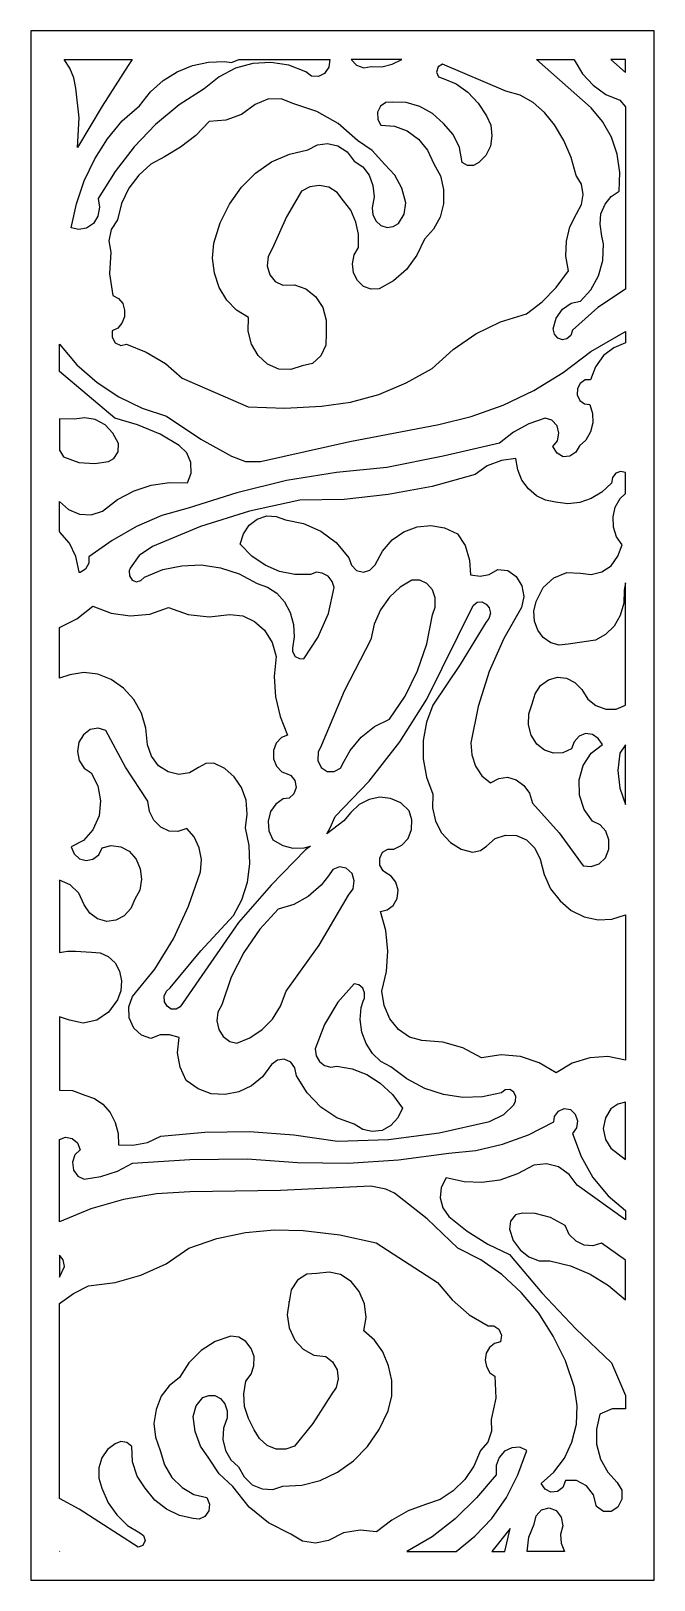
# Model space of a CAD drawing. Header units: centimetres. Extents: x -5.07 to -1.5, y -9 to -0.12.
import ezdxf

# ---------------------------------------------------------------- set-up
doc = ezdxf.new("R2010")
doc.units = ezdxf.units.CM
doc.header["$MEASUREMENT"] = 0
doc.layers.add('layer 1', color=7, linetype='Continuous')

msp = doc.modelspace()

# ---------------------------------------------------------------- linework, layer by layer
at = {"layer": 'layer 1', "color": 250}
for points, knots in [([(-5.071, -0.12256), (-5.071, -0.12256), (-1.49953, -0.12256), (-1.49953, -0.12256), (-1.49953, -0.12256), (-1.49953, -0.12256), (-1.49953, -9.00021), (-1.49953, -9.00021), (-1.49953, -9.00021), (-1.49953, -9.00021), (-5.071, -9.00021), (-5.071, -9.00021), (-5.071, -9.00021), (-5.071, -9.00021), (-5.071, -0.12256), (-5.071, -0.12256)], [0, 0, 0, 0, 0.2, 0.2, 0.2, 0.2, 0.4, 0.4, 0.4, 0.4, 0.6, 0.6, 0.6, 0.6, 1, 1, 1, 1]), ([(-4.49062, -0.28583), (-4.49062, -0.28583), (-4.88152, -0.28583), (-4.88152, -0.28583), (-4.88152, -0.28583), (-4.88152, -0.28583), (-4.84877, -0.33581), (-4.84877, -0.33581), (-4.84877, -0.33581), (-4.84877, -0.33581), (-4.82474, -0.39078), (-4.82474, -0.39078), (-4.82474, -0.39078), (-4.82474, -0.39078), (-4.81383, -0.45075), (-4.81383, -0.45075), (-4.81383, -0.45075), (-4.81383, -0.45075), (-4.79417, -0.62068), (-4.79417, -0.62068), (-4.79417, -0.62068), (-4.79417, -0.62068), (-4.80509, -0.7906), (-4.80509, -0.7906), (-4.80509, -0.7906), (-4.80509, -0.7906), (-4.66314, -0.55321), (-4.66314, -0.55321), (-4.66314, -0.55321), (-4.66314, -0.55321), (-4.51464, -0.32081), (-4.51464, -0.32081), (-4.51464, -0.32081), (-4.51464, -0.32081), (-4.49062, -0.28583), (-4.49062, -0.28583)], [0, 0, 0, 0, 0.1, 0.1, 0.1, 0.1, 0.2, 0.2, 0.2, 0.2, 0.3, 0.3, 0.3, 0.3, 0.4, 0.4, 0.4, 0.4, 0.5, 0.5, 0.5, 0.5, 0.6, 0.6, 0.6, 0.6, 0.7, 0.7, 0.7, 0.7, 0.8, 0.8, 0.8, 0.8, 1, 1, 1, 1]), ([(-3.35721, -0.28583), (-3.35721, -0.28583), (-3.87915, -0.28583), (-3.87915, -0.28583), (-3.87915, -0.28583), (-3.87915, -0.28583), (-3.92064, -0.30332), (-3.92064, -0.30332), (-3.92064, -0.30332), (-3.92064, -0.30332), (-3.96213, -0.29832), (-3.96213, -0.29832), (-3.96213, -0.29832), (-3.96213, -0.29832), (-4.05385, -0.30082), (-4.05385, -0.30082), (-4.05385, -0.30082), (-4.05385, -0.30082), (-4.14557, -0.32081), (-4.14557, -0.32081), (-4.14557, -0.32081), (-4.14557, -0.32081), (-4.23293, -0.3558), (-4.23293, -0.3558), (-4.23293, -0.3558), (-4.23293, -0.3558), (-4.31373, -0.40577), (-4.31373, -0.40577), (-4.31373, -0.40577), (-4.31373, -0.40577), (-4.38579, -0.47074), (-4.38579, -0.47074), (-4.38579, -0.47074), (-4.38579, -0.47074), (-4.44913, -0.55071), (-4.44913, -0.55071), (-4.44913, -0.55071), (-4.44913, -0.55071), (-4.5474, -0.63817), (-4.5474, -0.63817), (-4.5474, -0.63817), (-4.5474, -0.63817), (-4.63257, -0.74062), (-4.63257, -0.74062), (-4.63257, -0.74062), (-4.63257, -0.74062), (-4.70463, -0.85557), (-4.70463, -0.85557), (-4.70463, -0.85557), (-4.70463, -0.85557), (-4.76578, -0.98051), (-4.76578, -0.98051), (-4.76578, -0.98051), (-4.76578, -0.98051), (-4.80946, -1.11295), (-4.80946, -1.11295), (-4.80946, -1.11295), (-4.80946, -1.11295), (-4.84003, -1.25039), (-4.84003, -1.25039), (-4.84003, -1.25039), (-4.84003, -1.25039), (-4.79636, -1.26039), (-4.79636, -1.26039), (-4.79636, -1.26039), (-4.79636, -1.26039), (-4.75268, -1.25289), (-4.75268, -1.25289), (-4.75268, -1.25289), (-4.75268, -1.25289), (-4.71337, -1.2254), (-4.71337, -1.2254), (-4.71337, -1.2254), (-4.71337, -1.2254), (-4.68716, -1.18292), (-4.68716, -1.18292), (-4.68716, -1.18292), (-4.68716, -1.18292), (-4.67843, -1.13294), (-4.67843, -1.13294), (-4.67843, -1.13294), (-4.67843, -1.13294), (-4.68498, -1.08297), (-4.68498, -1.08297), (-4.68498, -1.08297), (-4.68498, -1.08297), (-4.58889, -0.92804), (-4.58889, -0.92804), (-4.58889, -0.92804), (-4.58889, -0.92804), (-4.4797, -0.7856), (-4.4797, -0.7856), (-4.4797, -0.7856), (-4.4797, -0.7856), (-4.3574, -0.65816), (-4.3574, -0.65816), (-4.3574, -0.65816), (-4.3574, -0.65816), (-4.22201, -0.54571), (-4.22201, -0.54571), (-4.22201, -0.54571), (-4.22201, -0.54571), (-4.07787, -0.45325), (-4.07787, -0.45325), (-4.07787, -0.45325), (-4.07787, -0.45325), (-3.9927, -0.38578), (-3.9927, -0.38578), (-3.9927, -0.38578), (-3.9927, -0.38578), (-3.8988, -0.33581), (-3.8988, -0.33581), (-3.8988, -0.33581), (-3.8988, -0.33581), (-3.79834, -0.30832), (-3.79834, -0.30832), (-3.79834, -0.30832), (-3.79834, -0.30832), (-3.6957, -0.30332), (-3.6957, -0.30332), (-3.6957, -0.30332), (-3.6957, -0.30332), (-3.59306, -0.31831), (-3.59306, -0.31831), (-3.59306, -0.31831), (-3.59306, -0.31831), (-3.49479, -0.3558), (-3.49479, -0.3558), (-3.49479, -0.3558), (-3.49479, -0.3558), (-3.46203, -0.38079), (-3.46203, -0.38079), (-3.46203, -0.38079), (-3.46203, -0.38079), (-3.42272, -0.38328), (-3.42272, -0.38328), (-3.42272, -0.38328), (-3.42272, -0.38328), (-3.38778, -0.36579), (-3.38778, -0.36579), (-3.38778, -0.36579), (-3.38778, -0.36579), (-3.36376, -0.33081), (-3.36376, -0.33081), (-3.36376, -0.33081), (-3.36376, -0.33081), (-3.35721, -0.28583), (-3.35721, -0.28583)], [0, 0, 0, 0, 0.0263158, 0.0263158, 0.0263158, 0.0263158, 0.0526316, 0.0526316, 0.0526316, 0.0526316, 0.0789474, 0.0789474, 0.0789474, 0.0789474, 0.1052632, 0.1052632, 0.1052632, 0.1052632, 0.1315789, 0.1315789, 0.1315789, 0.1315789, 0.1578947, 0.1578947, 0.1578947, 0.1578947, 0.1842105, 0.1842105, 0.1842105, 0.1842105, 0.2105263, 0.2105263, 0.2105263, 0.2105263, 0.2368421, 0.2368421, 0.2368421, 0.2368421, 0.2631579, 0.2631579, 0.2631579, 0.2631579, 0.2894737, 0.2894737, 0.2894737, 0.2894737, 0.3157895, 0.3157895, 0.3157895, 0.3157895, 0.3421053, 0.3421053, 0.3421053, 0.3421053, 0.3684211, 0.3684211, 0.3684211, 0.3684211, 0.3947368, 0.3947368, 0.3947368, 0.3947368, 0.4210526, 0.4210526, 0.4210526, 0.4210526, 0.4473684, 0.4473684, 0.4473684, 0.4473684, 0.4736842, 0.4736842, 0.4736842, 0.4736842, 0.5, 0.5, 0.5, 0.5, 0.5263158, 0.5263158, 0.5263158, 0.5263158, 0.5526316, 0.5526316, 0.5526316, 0.5526316, 0.5789474, 0.5789474, 0.5789474, 0.5789474, 0.6052632, 0.6052632, 0.6052632, 0.6052632, 0.6315789, 0.6315789, 0.6315789, 0.6315789, 0.6578947, 0.6578947, 0.6578947, 0.6578947, 0.6842105, 0.6842105, 0.6842105, 0.6842105, 0.7105263, 0.7105263, 0.7105263, 0.7105263, 0.7368421, 0.7368421, 0.7368421, 0.7368421, 0.7631579, 0.7631579, 0.7631579, 0.7631579, 0.7894737, 0.7894737, 0.7894737, 0.7894737, 0.8157895, 0.8157895, 0.8157895, 0.8157895, 0.8421053, 0.8421053, 0.8421053, 0.8421053, 0.8684211, 0.8684211, 0.8684211, 0.8684211, 0.8947368, 0.8947368, 0.8947368, 0.8947368, 0.9210526, 0.9210526, 0.9210526, 0.9210526, 0.9473684, 0.9473684, 0.9473684, 0.9473684, 1, 1, 1, 1]), ([(-3.37905, -1.85512), (-3.37905, -1.85512), (-3.37905, -1.78015), (-3.37905, -1.78015), (-3.37905, -1.78015), (-3.37905, -1.78015), (-3.3987, -1.70768), (-3.3987, -1.70768), (-3.3987, -1.70768), (-3.3987, -1.70768), (-3.44019, -1.64521), (-3.44019, -1.64521), (-3.44019, -1.64521), (-3.44019, -1.64521), (-3.49479, -1.60023), (-3.49479, -1.60023), (-3.49479, -1.60023), (-3.49479, -1.60023), (-3.56031, -1.57774), (-3.56031, -1.57774), (-3.56031, -1.57774), (-3.56031, -1.57774), (-3.628, -1.58024), (-3.628, -1.58024), (-3.628, -1.58024), (-3.628, -1.58024), (-3.67168, -1.55775), (-3.67168, -1.55775), (-3.67168, -1.55775), (-3.67168, -1.55775), (-3.70225, -1.52027), (-3.70225, -1.52027), (-3.70225, -1.52027), (-3.70225, -1.52027), (-3.71754, -1.46779), (-3.71754, -1.46779), (-3.71754, -1.46779), (-3.71754, -1.46779), (-3.71099, -1.41531), (-3.71099, -1.41531), (-3.71099, -1.41531), (-3.71099, -1.41531), (-3.68697, -1.36784), (-3.68697, -1.36784), (-3.68697, -1.36784), (-3.68697, -1.36784), (-3.60617, -1.18792), (-3.60617, -1.18792), (-3.60617, -1.18792), (-3.60617, -1.18792), (-3.52011, -1.0413), (-3.52011, -1.0413), (-3.52011, -1.0413), (-3.52011, -1.0413), (-3.47295, -1.0155), (-3.47295, -1.0155), (-3.47295, -1.0155), (-3.47295, -1.0155), (-3.41836, -1.008), (-3.41836, -1.008), (-3.41836, -1.008), (-3.41836, -1.008), (-3.36376, -1.018), (-3.36376, -1.018), (-3.36376, -1.018), (-3.36376, -1.018), (-3.31572, -1.04798), (-3.31572, -1.04798), (-3.31572, -1.04798), (-3.31572, -1.04798), (-3.27859, -1.09546), (-3.27859, -1.09546), (-3.27859, -1.09546), (-3.27859, -1.09546), (-3.2371, -1.15044), (-3.2371, -1.15044), (-3.2371, -1.15044), (-3.2371, -1.15044), (-3.20871, -1.2179), (-3.20871, -1.2179), (-3.20871, -1.2179), (-3.20871, -1.2179), (-3.19342, -1.28787), (-3.19342, -1.28787), (-3.19342, -1.28787), (-3.19342, -1.28787), (-3.19342, -1.36284), (-3.19342, -1.36284), (-3.19342, -1.36284), (-3.19342, -1.36284), (-3.21744, -1.40532), (-3.21744, -1.40532), (-3.21744, -1.40532), (-3.21744, -1.40532), (-3.22836, -1.4578), (-3.22836, -1.4578), (-3.22836, -1.4578), (-3.22836, -1.4578), (-3.22181, -1.50777), (-3.22181, -1.50777), (-3.22181, -1.50777), (-3.22181, -1.50777), (-3.19997, -1.55275), (-3.19997, -1.55275), (-3.19997, -1.55275), (-3.19997, -1.55275), (-3.16503, -1.58774), (-3.16503, -1.58774), (-3.16503, -1.58774), (-3.16503, -1.58774), (-3.12135, -1.60273), (-3.12135, -1.60273), (-3.12135, -1.60273), (-3.12135, -1.60273), (-3.07549, -1.60023), (-3.07549, -1.60023), (-3.07549, -1.60023), (-3.07549, -1.60023), (-2.99251, -1.55525), (-2.99251, -1.55525), (-2.99251, -1.55525), (-2.99251, -1.55525), (-2.91826, -1.49028), (-2.91826, -1.49028), (-2.91826, -1.49028), (-2.91826, -1.49028), (-2.85929, -1.40782), (-2.85929, -1.40782), (-2.85929, -1.40782), (-2.85929, -1.40782), (-2.81562, -1.31536), (-2.81562, -1.31536), (-2.81562, -1.31536), (-2.81562, -1.31536), (-2.76321, -1.25789), (-2.76321, -1.25789), (-2.76321, -1.25789), (-2.76321, -1.25789), (-2.72608, -1.19042), (-2.72608, -1.19042), (-2.72608, -1.19042), (-2.72608, -1.19042), (-2.70643, -1.11295), (-2.70643, -1.11295), (-2.70643, -1.11295), (-2.70643, -1.11295), (-2.70643, -1.03049), (-2.70643, -1.03049), (-2.70643, -1.03049), (-2.70643, -1.03049), (-2.7239, -0.95302), (-2.7239, -0.95302), (-2.7239, -0.95302), (-2.7239, -0.95302), (-2.76102, -0.88306), (-2.76102, -0.88306), (-2.76102, -0.88306), (-2.76102, -0.88306), (-2.79815, -0.80559), (-2.79815, -0.80559), (-2.79815, -0.80559), (-2.79815, -0.80559), (-2.85056, -0.74312), (-2.85056, -0.74312), (-2.85056, -0.74312), (-2.85056, -0.74312), (-2.91389, -0.69564), (-2.91389, -0.69564), (-2.91389, -0.69564), (-2.91389, -0.69564), (-2.98814, -0.66815), (-2.98814, -0.66815), (-2.98814, -0.66815), (-2.98814, -0.66815), (-3.06458, -0.66316), (-3.06458, -0.66316), (-3.06458, -0.66316), (-3.06458, -0.66316), (-3.08205, -0.63067), (-3.08205, -0.63067), (-3.08205, -0.63067), (-3.08205, -0.63067), (-3.08423, -0.58819), (-3.08423, -0.58819), (-3.08423, -0.58819), (-3.08423, -0.58819), (-3.06676, -0.55321), (-3.06676, -0.55321), (-3.06676, -0.55321), (-3.06676, -0.55321), (-3.03619, -0.53322), (-3.03619, -0.53322), (-3.03619, -0.53322), (-3.03619, -0.53322), (-3.00124, -0.53072), (-3.00124, -0.53072), (-3.00124, -0.53072), (-3.00124, -0.53072), (-2.92044, -0.53322), (-2.92044, -0.53322), (-2.92044, -0.53322), (-2.92044, -0.53322), (-2.84182, -0.55571), (-2.84182, -0.55571), (-2.84182, -0.55571), (-2.84182, -0.55571), (-2.76976, -0.59569), (-2.76976, -0.59569), (-2.76976, -0.59569), (-2.76976, -0.59569), (-2.70643, -0.65316), (-2.70643, -0.65316), (-2.70643, -0.65316), (-2.70643, -0.65316), (-2.65183, -0.71563), (-2.65183, -0.71563), (-2.65183, -0.71563), (-2.65183, -0.71563), (-2.61471, -0.7906), (-2.61471, -0.7906), (-2.61471, -0.7906), (-2.61471, -0.7906), (-2.59942, -0.87556), (-2.59942, -0.87556), (-2.59942, -0.87556), (-2.59942, -0.87556), (-2.56884, -0.89305), (-2.56884, -0.89305), (-2.56884, -0.89305), (-2.56884, -0.89305), (-2.5339, -0.89305), (-2.5339, -0.89305), (-2.5339, -0.89305), (-2.5339, -0.89305), (-2.50333, -0.87556), (-2.50333, -0.87556), (-2.50333, -0.87556), (-2.50333, -0.87556), (-2.46402, -0.83558), (-2.46402, -0.83558), (-2.46402, -0.83558), (-2.46402, -0.83558), (-2.43781, -0.7831), (-2.43781, -0.7831), (-2.43781, -0.7831), (-2.43781, -0.7831), (-2.42908, -0.72313), (-2.42908, -0.72313), (-2.42908, -0.72313), (-2.42908, -0.72313), (-2.43563, -0.66316), (-2.43563, -0.66316), (-2.43563, -0.66316), (-2.43563, -0.66316), (-2.45965, -0.60818), (-2.45965, -0.60818), (-2.45965, -0.60818), (-2.45965, -0.60818), (-2.5077, -0.53571), (-2.5077, -0.53571), (-2.5077, -0.53571), (-2.5077, -0.53571), (-2.56666, -0.47324), (-2.56666, -0.47324), (-2.56666, -0.47324), (-2.56666, -0.47324), (-2.63436, -0.42576), (-2.63436, -0.42576), (-2.63436, -0.42576), (-2.63436, -0.42576), (-2.70861, -0.39578), (-2.70861, -0.39578), (-2.70861, -0.39578), (-2.70861, -0.39578), (-2.73482, -0.38578), (-2.73482, -0.38578), (-2.73482, -0.38578), (-2.73482, -0.38578), (-2.74574, -0.3583), (-2.74574, -0.3583), (-2.74574, -0.3583), (-2.74574, -0.3583), (-2.737, -0.32831), (-2.737, -0.32831), (-2.737, -0.32831), (-2.737, -0.32831), (-2.71298, -0.31332), (-2.71298, -0.31332), (-2.71298, -0.31332), (-2.71298, -0.31332), (-2.34828, -0.46825), (-2.34828, -0.46825), (-2.34828, -0.46825), (-2.34828, -0.46825), (-2.26748, -0.49074), (-2.26748, -0.49074), (-2.26748, -0.49074), (-2.26748, -0.49074), (-2.19323, -0.53322), (-2.19323, -0.53322), (-2.19323, -0.53322), (-2.19323, -0.53322), (-2.12771, -0.59069), (-2.12771, -0.59069), (-2.12771, -0.59069), (-2.12771, -0.59069), (-2.07093, -0.66066), (-2.07093, -0.66066), (-2.07093, -0.66066), (-2.07093, -0.66066), (-2.01634, -0.75062), (-2.01634, -0.75062), (-2.01634, -0.75062), (-2.01634, -0.75062), (-1.97484, -0.84807), (-1.97484, -0.84807), (-1.97484, -0.84807), (-1.97484, -0.84807), (-1.94645, -0.95053), (-1.94645, -0.95053), (-1.94645, -0.95053), (-1.94645, -0.95053), (-1.91588, -1.0005), (-1.91588, -1.0005), (-1.91588, -1.0005), (-1.91588, -1.0005), (-1.90496, -1.06048), (-1.90496, -1.06048), (-1.90496, -1.06048), (-1.90496, -1.06048), (-1.91588, -1.11795), (-1.91588, -1.11795), (-1.91588, -1.11795), (-1.91588, -1.11795), (-1.94427, -1.17043), (-1.94427, -1.17043), (-1.94427, -1.17043), (-1.94427, -1.17043), (-1.98139, -1.24539), (-1.98139, -1.24539), (-1.98139, -1.24539), (-1.98139, -1.24539), (-2.00105, -1.32785), (-2.00105, -1.32785), (-2.00105, -1.32785), (-2.00105, -1.32785), (-2.00542, -1.41282), (-2.00542, -1.41282), (-2.00542, -1.41282), (-2.00542, -1.41282), (-1.99013, -1.49778), (-1.99013, -1.49778), (-1.99013, -1.49778), (-1.99013, -1.49778), (-2.06001, -1.59273), (-2.06001, -1.59273), (-2.06001, -1.59273), (-2.06001, -1.59273), (-2.14081, -1.6752), (-2.14081, -1.6752), (-2.14081, -1.6752), (-2.14081, -1.6752), (-2.23035, -1.74267), (-2.23035, -1.74267), (-2.23035, -1.74267), (-2.23035, -1.74267), (-2.37885, -1.79014), (-2.37885, -1.79014), (-2.37885, -1.79014), (-2.37885, -1.79014), (-2.5208, -1.85761), (-2.5208, -1.85761), (-2.5208, -1.85761), (-2.5208, -1.85761), (-2.65183, -1.94757), (-2.65183, -1.94757), (-2.65183, -1.94757), (-2.65183, -1.94757), (-2.77194, -2.05752), (-2.77194, -2.05752), (-2.77194, -2.05752), (-2.77194, -2.05752), (-2.92044, -2.13999), (-2.92044, -2.13999), (-2.92044, -2.13999), (-2.92044, -2.13999), (-3.07768, -2.20496), (-3.07768, -2.20496), (-3.07768, -2.20496), (-3.07768, -2.20496), (-3.23928, -2.24994), (-3.23928, -2.24994), (-3.23928, -2.24994), (-3.23928, -2.24994), (-3.40525, -2.27243), (-3.40525, -2.27243), (-3.40525, -2.27243), (-3.40525, -2.27243), (-3.6149, -2.28492), (-3.6149, -2.28492), (-3.6149, -2.28492), (-3.6149, -2.28492), (-3.82673, -2.27742), (-3.82673, -2.27742), (-3.82673, -2.27742), (-3.82673, -2.27742), (-4.20454, -2.1125), (-4.20454, -2.1125), (-4.20454, -2.1125), (-4.20454, -2.1125), (-4.30063, -2.02754), (-4.30063, -2.02754), (-4.30063, -2.02754), (-4.30063, -2.02754), (-4.40982, -1.96257), (-4.40982, -1.96257), (-4.40982, -1.96257), (-4.40982, -1.96257), (-4.52338, -1.91759), (-4.52338, -1.91759), (-4.52338, -1.91759), (-4.52338, -1.91759), (-4.55613, -1.92508), (-4.55613, -1.92508), (-4.55613, -1.92508), (-4.55613, -1.92508), (-4.58889, -1.91009), (-4.58889, -1.91009), (-4.58889, -1.91009), (-4.58889, -1.91009), (-4.60636, -1.8776), (-4.60636, -1.8776), (-4.60636, -1.8776), (-4.60636, -1.8776), (-4.60636, -1.84012), (-4.60636, -1.84012), (-4.60636, -1.84012), (-4.60636, -1.84012), (-4.5736, -1.82513), (-4.5736, -1.82513), (-4.5736, -1.82513), (-4.5736, -1.82513), (-4.54958, -1.79764), (-4.54958, -1.79764), (-4.54958, -1.79764), (-4.54958, -1.79764), (-4.5343, -1.76016), (-4.5343, -1.76016), (-4.5343, -1.76016), (-4.5343, -1.76016), (-4.5343, -1.72268), (-4.5343, -1.72268), (-4.5343, -1.72268), (-4.5343, -1.72268), (-4.54521, -1.68519), (-4.54521, -1.68519), (-4.54521, -1.68519), (-4.54521, -1.68519), (-4.56924, -1.65521), (-4.56924, -1.65521), (-4.56924, -1.65521), (-4.56924, -1.65521), (-4.60199, -1.63771), (-4.60199, -1.63771), (-4.60199, -1.63771), (-4.60199, -1.63771), (-4.62165, -1.51527), (-4.62165, -1.51527), (-4.62165, -1.51527), (-4.62165, -1.51527), (-4.61291, -1.39033), (-4.61291, -1.39033), (-4.61291, -1.39033), (-4.61291, -1.39033), (-4.62383, -1.32536), (-4.62383, -1.32536), (-4.62383, -1.32536), (-4.62383, -1.32536), (-4.61073, -1.26039), (-4.61073, -1.26039), (-4.61073, -1.26039), (-4.61073, -1.26039), (-4.57579, -1.20541), (-4.57579, -1.20541), (-4.57579, -1.20541), (-4.57579, -1.20541), (-4.55177, -1.11045), (-4.55177, -1.11045), (-4.55177, -1.11045), (-4.55177, -1.11045), (-4.51027, -1.02299), (-4.51027, -1.02299), (-4.51027, -1.02299), (-4.51027, -1.02299), (-4.45349, -0.94803), (-4.45349, -0.94803), (-4.45349, -0.94803), (-4.45349, -0.94803), (-4.38361, -0.88556), (-4.38361, -0.88556), (-4.38361, -0.88556), (-4.38361, -0.88556), (-4.30499, -0.84307), (-4.30499, -0.84307), (-4.30499, -0.84307), (-4.30499, -0.84307), (-4.21327, -0.7881), (-4.21327, -0.7881), (-4.21327, -0.7881), (-4.21327, -0.7881), (-4.12592, -0.72063), (-4.12592, -0.72063), (-4.12592, -0.72063), (-4.12592, -0.72063), (-4.04948, -0.64067), (-4.04948, -0.64067), (-4.04948, -0.64067), (-4.04948, -0.64067), (-3.9534, -0.63317), (-3.9534, -0.63317), (-3.9534, -0.63317), (-3.9534, -0.63317), (-3.86386, -0.60068), (-3.86386, -0.60068), (-3.86386, -0.60068), (-3.86386, -0.60068), (-3.78524, -0.54321), (-3.78524, -0.54321), (-3.78524, -0.54321), (-3.78524, -0.54321), (-3.71317, -0.51322), (-3.71317, -0.51322), (-3.71317, -0.51322), (-3.71317, -0.51322), (-3.63674, -0.51073), (-3.63674, -0.51073), (-3.63674, -0.51073), (-3.63674, -0.51073), (-3.56467, -0.54071), (-3.56467, -0.54071), (-3.56467, -0.54071), (-3.56467, -0.54071), (-3.43146, -0.58319), (-3.43146, -0.58319), (-3.43146, -0.58319), (-3.43146, -0.58319), (-3.30916, -0.65316), (-3.30916, -0.65316), (-3.30916, -0.65316), (-3.30916, -0.65316), (-3.19997, -0.75062), (-3.19997, -0.75062), (-3.19997, -0.75062), (-3.19997, -0.75062), (-3.1148, -0.80809), (-3.1148, -0.80809), (-3.1148, -0.80809), (-3.1148, -0.80809), (-3.04274, -0.88805), (-3.04274, -0.88805), (-3.04274, -0.88805), (-3.04274, -0.88805), (-2.98596, -0.94803), (-2.98596, -0.94803), (-2.98596, -0.94803), (-2.98596, -0.94803), (-2.94446, -1.02299), (-2.94446, -1.02299), (-2.94446, -1.02299), (-2.94446, -1.02299), (-2.92263, -1.10795), (-2.92263, -1.10795), (-2.92263, -1.10795), (-2.92263, -1.10795), (-2.93136, -1.17292), (-2.93136, -1.17292), (-2.93136, -1.17292), (-2.93136, -1.17292), (-2.96412, -1.2254), (-2.96412, -1.2254), (-2.96412, -1.2254), (-2.96412, -1.2254), (-2.99469, -1.24289), (-2.99469, -1.24289), (-2.99469, -1.24289), (-2.99469, -1.24289), (-3.02963, -1.24789), (-3.02963, -1.24789), (-3.02963, -1.24789), (-3.02963, -1.24789), (-3.06458, -1.2379), (-3.06458, -1.2379), (-3.06458, -1.2379), (-3.06458, -1.2379), (-3.09296, -1.21291), (-3.09296, -1.21291), (-3.09296, -1.21291), (-3.09296, -1.21291), (-3.11044, -1.17542), (-3.11044, -1.17542), (-3.11044, -1.17542), (-3.11044, -1.17542), (-3.1148, -1.13544), (-3.1148, -1.13544), (-3.1148, -1.13544), (-3.1148, -1.13544), (-3.10388, -1.07297), (-3.10388, -1.07297), (-3.10388, -1.07297), (-3.10388, -1.07297), (-3.11044, -1.008), (-3.11044, -1.008), (-3.11044, -1.008), (-3.11044, -1.008), (-3.13227, -0.94803), (-3.13227, -0.94803), (-3.13227, -0.94803), (-3.13227, -0.94803), (-3.1694, -0.90055), (-3.1694, -0.90055), (-3.1694, -0.90055), (-3.1694, -0.90055), (-3.21744, -0.86806), (-3.21744, -0.86806), (-3.21744, -0.86806), (-3.21744, -0.86806), (-3.25894, -0.81559), (-3.25894, -0.81559), (-3.25894, -0.81559), (-3.25894, -0.81559), (-3.31135, -0.7806), (-3.31135, -0.7806), (-3.31135, -0.7806), (-3.31135, -0.7806), (-3.37031, -0.76811), (-3.37031, -0.76811), (-3.37031, -0.76811), (-3.37031, -0.76811), (-3.42928, -0.77561), (-3.42928, -0.77561), (-3.42928, -0.77561), (-3.42928, -0.77561), (-3.48387, -0.80309), (-3.48387, -0.80309), (-3.48387, -0.80309), (-3.48387, -0.80309), (-3.5887, -0.82808), (-3.5887, -0.82808), (-3.5887, -0.82808), (-3.5887, -0.82808), (-3.69134, -0.87306), (-3.69134, -0.87306), (-3.69134, -0.87306), (-3.69134, -0.87306), (-3.78306, -0.93803), (-3.78306, -0.93803), (-3.78306, -0.93803), (-3.78306, -0.93803), (-3.86386, -1.018), (-3.86386, -1.018), (-3.86386, -1.018), (-3.86386, -1.018), (-3.93374, -1.11545), (-3.93374, -1.11545), (-3.93374, -1.11545), (-3.93374, -1.11545), (-3.98615, -1.2229), (-3.98615, -1.2229), (-3.98615, -1.2229), (-3.98615, -1.2229), (-4.02328, -1.33785), (-4.02328, -1.33785), (-4.02328, -1.33785), (-4.02328, -1.33785), (-4.02983, -1.42531), (-4.02983, -1.42531), (-4.02983, -1.42531), (-4.02983, -1.42531), (-4.01891, -1.51027), (-4.01891, -1.51027), (-4.01891, -1.51027), (-4.01891, -1.51027), (-3.9927, -1.59273), (-3.9927, -1.59273), (-3.9927, -1.59273), (-3.9927, -1.59273), (-3.94903, -1.6652), (-3.94903, -1.6652), (-3.94903, -1.6652), (-3.94903, -1.6652), (-3.89225, -1.72268), (-3.89225, -1.72268), (-3.89225, -1.72268), (-3.89225, -1.72268), (-3.82455, -1.76516), (-3.82455, -1.76516), (-3.82455, -1.76516), (-3.82455, -1.76516), (-3.82673, -1.84262), (-3.82673, -1.84262), (-3.82673, -1.84262), (-3.82673, -1.84262), (-3.80708, -1.91759), (-3.80708, -1.91759), (-3.80708, -1.91759), (-3.80708, -1.91759), (-3.76777, -1.98256), (-3.76777, -1.98256), (-3.76777, -1.98256), (-3.76777, -1.98256), (-3.71536, -2.03253), (-3.71536, -2.03253), (-3.71536, -2.03253), (-3.71536, -2.03253), (-3.64984, -2.06002), (-3.64984, -2.06002), (-3.64984, -2.06002), (-3.64984, -2.06002), (-3.58214, -2.06252), (-3.58214, -2.06252), (-3.58214, -2.06252), (-3.58214, -2.06252), (-3.51663, -2.04253), (-3.51663, -2.04253), (-3.51663, -2.04253), (-3.51663, -2.04253), (-3.45767, -2.02754), (-3.45767, -2.02754), (-3.45767, -2.02754), (-3.45767, -2.02754), (-3.40962, -1.98506), (-3.40962, -1.98506), (-3.40962, -1.98506), (-3.40962, -1.98506), (-3.38123, -1.92258), (-3.38123, -1.92258), (-3.38123, -1.92258), (-3.38123, -1.92258), (-3.37905, -1.85512), (-3.37905, -1.85512)], [0, 0, 0, 0, 0.0053763, 0.0053763, 0.0053763, 0.0053763, 0.0107527, 0.0107527, 0.0107527, 0.0107527, 0.016129, 0.016129, 0.016129, 0.016129, 0.0215054, 0.0215054, 0.0215054, 0.0215054, 0.0268817, 0.0268817, 0.0268817, 0.0268817, 0.0322581, 0.0322581, 0.0322581, 0.0322581, 0.0376344, 0.0376344, 0.0376344, 0.0376344, 0.0430108, 0.0430108, 0.0430108, 0.0430108, 0.0483871, 0.0483871, 0.0483871, 0.0483871, 0.0537634, 0.0537634, 0.0537634, 0.0537634, 0.0591398, 0.0591398, 0.0591398, 0.0591398, 0.0645161, 0.0645161, 0.0645161, 0.0645161, 0.0698925, 0.0698925, 0.0698925, 0.0698925, 0.0752688, 0.0752688, 0.0752688, 0.0752688, 0.0806452, 0.0806452, 0.0806452, 0.0806452, 0.0860215, 0.0860215, 0.0860215, 0.0860215, 0.0913978, 0.0913978, 0.0913978, 0.0913978, 0.0967742, 0.0967742, 0.0967742, 0.0967742, 0.1021505, 0.1021505, 0.1021505, 0.1021505, 0.1075269, 0.1075269, 0.1075269, 0.1075269, 0.1129032, 0.1129032, 0.1129032, 0.1129032, 0.1182796, 0.1182796, 0.1182796, 0.1182796, 0.1236559, 0.1236559, 0.1236559, 0.1236559, 0.1290323, 0.1290323, 0.1290323, 0.1290323, 0.1344086, 0.1344086, 0.1344086, 0.1344086, 0.1397849, 0.1397849, 0.1397849, 0.1397849, 0.1451613, 0.1451613, 0.1451613, 0.1451613, 0.1505376, 0.1505376, 0.1505376, 0.1505376, 0.155914, 0.155914, 0.155914, 0.155914, 0.1612903, 0.1612903, 0.1612903, 0.1612903, 0.1666667, 0.1666667, 0.1666667, 0.1666667, 0.172043, 0.172043, 0.172043, 0.172043, 0.1774194, 0.1774194, 0.1774194, 0.1774194, 0.1827957, 0.1827957, 0.1827957, 0.1827957, 0.188172, 0.188172, 0.188172, 0.188172, 0.1935484, 0.1935484, 0.1935484, 0.1935484, 0.1989247, 0.1989247, 0.1989247, 0.1989247, 0.2043011, 0.2043011, 0.2043011, 0.2043011, 0.2096774, 0.2096774, 0.2096774, 0.2096774, 0.2150538, 0.2150538, 0.2150538, 0.2150538, 0.2204301, 0.2204301, 0.2204301, 0.2204301, 0.2258065, 0.2258065, 0.2258065, 0.2258065, 0.2311828, 0.2311828, 0.2311828, 0.2311828, 0.2365591, 0.2365591, 0.2365591, 0.2365591, 0.2419355, 0.2419355, 0.2419355, 0.2419355, 0.2473118, 0.2473118, 0.2473118, 0.2473118, 0.2526882, 0.2526882, 0.2526882, 0.2526882, 0.2580645, 0.2580645, 0.2580645, 0.2580645, 0.2634409, 0.2634409, 0.2634409, 0.2634409, 0.2688172, 0.2688172, 0.2688172, 0.2688172, 0.2741935, 0.2741935, 0.2741935, 0.2741935, 0.2795699, 0.2795699, 0.2795699, 0.2795699, 0.2849462, 0.2849462, 0.2849462, 0.2849462, 0.2903226, 0.2903226, 0.2903226, 0.2903226, 0.2956989, 0.2956989, 0.2956989, 0.2956989, 0.3010753, 0.3010753, 0.3010753, 0.3010753, 0.3064516, 0.3064516, 0.3064516, 0.3064516, 0.311828, 0.311828, 0.311828, 0.311828, 0.3172043, 0.3172043, 0.3172043, 0.3172043, 0.3225806, 0.3225806, 0.3225806, 0.3225806, 0.327957, 0.327957, 0.327957, 0.327957, 0.3333333, 0.3333333, 0.3333333, 0.3333333, 0.3387097, 0.3387097, 0.3387097, 0.3387097, 0.344086, 0.344086, 0.344086, 0.344086, 0.3494624, 0.3494624, 0.3494624, 0.3494624, 0.3548387, 0.3548387, 0.3548387, 0.3548387, 0.3602151, 0.3602151, 0.3602151, 0.3602151, 0.3655914, 0.3655914, 0.3655914, 0.3655914, 0.3709677, 0.3709677, 0.3709677, 0.3709677, 0.3763441, 0.3763441, 0.3763441, 0.3763441, 0.3817204, 0.3817204, 0.3817204, 0.3817204, 0.3870968, 0.3870968, 0.3870968, 0.3870968, 0.3924731, 0.3924731, 0.3924731, 0.3924731, 0.3978495, 0.3978495, 0.3978495, 0.3978495, 0.4032258, 0.4032258, 0.4032258, 0.4032258, 0.4086022, 0.4086022, 0.4086022, 0.4086022, 0.4139785, 0.4139785, 0.4139785, 0.4139785, 0.4193548, 0.4193548, 0.4193548, 0.4193548, 0.4247312, 0.4247312, 0.4247312, 0.4247312, 0.4301075, 0.4301075, 0.4301075, 0.4301075, 0.4354839, 0.4354839, 0.4354839, 0.4354839, 0.4408602, 0.4408602, 0.4408602, 0.4408602, 0.4462366, 0.4462366, 0.4462366, 0.4462366, 0.4516129, 0.4516129, 0.4516129, 0.4516129, 0.4569892, 0.4569892, 0.4569892, 0.4569892, 0.4623656, 0.4623656, 0.4623656, 0.4623656, 0.4677419, 0.4677419, 0.4677419, 0.4677419, 0.4731183, 0.4731183, 0.4731183, 0.4731183, 0.4784946, 0.4784946, 0.4784946, 0.4784946, 0.483871, 0.483871, 0.483871, 0.483871, 0.4892473, 0.4892473, 0.4892473, 0.4892473, 0.4946237, 0.4946237, 0.4946237, 0.4946237, 0.5, 0.5, 0.5, 0.5, 0.5053763, 0.5053763, 0.5053763, 0.5053763, 0.5107527, 0.5107527, 0.5107527, 0.5107527, 0.516129, 0.516129, 0.516129, 0.516129, 0.5215054, 0.5215054, 0.5215054, 0.5215054, 0.5268817, 0.5268817, 0.5268817, 0.5268817, 0.5322581, 0.5322581, 0.5322581, 0.5322581, 0.5376344, 0.5376344, 0.5376344, 0.5376344, 0.5430108, 0.5430108, 0.5430108, 0.5430108, 0.5483871, 0.5483871, 0.5483871, 0.5483871, 0.5537634, 0.5537634, 0.5537634, 0.5537634, 0.5591398, 0.5591398, 0.5591398, 0.5591398, 0.5645161, 0.5645161, 0.5645161, 0.5645161, 0.5698925, 0.5698925, 0.5698925, 0.5698925, 0.5752688, 0.5752688, 0.5752688, 0.5752688, 0.5806452, 0.5806452, 0.5806452, 0.5806452, 0.5860215, 0.5860215, 0.5860215, 0.5860215, 0.5913978, 0.5913978, 0.5913978, 0.5913978, 0.5967742, 0.5967742, 0.5967742, 0.5967742, 0.6021505, 0.6021505, 0.6021505, 0.6021505, 0.6075269, 0.6075269, 0.6075269, 0.6075269, 0.6129032, 0.6129032, 0.6129032, 0.6129032, 0.6182796, 0.6182796, 0.6182796, 0.6182796, 0.6236559, 0.6236559, 0.6236559, 0.6236559, 0.6290323, 0.6290323, 0.6290323, 0.6290323, 0.6344086, 0.6344086, 0.6344086, 0.6344086, 0.6397849, 0.6397849, 0.6397849, 0.6397849, 0.6451613, 0.6451613, 0.6451613, 0.6451613, 0.6505376, 0.6505376, 0.6505376, 0.6505376, 0.655914, 0.655914, 0.655914, 0.655914, 0.6612903, 0.6612903, 0.6612903, 0.6612903, 0.6666667, 0.6666667, 0.6666667, 0.6666667, 0.672043, 0.672043, 0.672043, 0.672043, 0.6774194, 0.6774194, 0.6774194, 0.6774194, 0.6827957, 0.6827957, 0.6827957, 0.6827957, 0.688172, 0.688172, 0.688172, 0.688172, 0.6935484, 0.6935484, 0.6935484, 0.6935484, 0.6989247, 0.6989247, 0.6989247, 0.6989247, 0.7043011, 0.7043011, 0.7043011, 0.7043011, 0.7096774, 0.7096774, 0.7096774, 0.7096774, 0.7150538, 0.7150538, 0.7150538, 0.7150538, 0.7204301, 0.7204301, 0.7204301, 0.7204301, 0.7258065, 0.7258065, 0.7258065, 0.7258065, 0.7311828, 0.7311828, 0.7311828, 0.7311828, 0.7365591, 0.7365591, 0.7365591, 0.7365591, 0.7419355, 0.7419355, 0.7419355, 0.7419355, 0.7473118, 0.7473118, 0.7473118, 0.7473118, 0.7526882, 0.7526882, 0.7526882, 0.7526882, 0.7580645, 0.7580645, 0.7580645, 0.7580645, 0.7634409, 0.7634409, 0.7634409, 0.7634409, 0.7688172, 0.7688172, 0.7688172, 0.7688172, 0.7741935, 0.7741935, 0.7741935, 0.7741935, 0.7795699, 0.7795699, 0.7795699, 0.7795699, 0.7849462, 0.7849462, 0.7849462, 0.7849462, 0.7903226, 0.7903226, 0.7903226, 0.7903226, 0.7956989, 0.7956989, 0.7956989, 0.7956989, 0.8010753, 0.8010753, 0.8010753, 0.8010753, 0.8064516, 0.8064516, 0.8064516, 0.8064516, 0.811828, 0.811828, 0.811828, 0.811828, 0.8172043, 0.8172043, 0.8172043, 0.8172043, 0.8225806, 0.8225806, 0.8225806, 0.8225806, 0.827957, 0.827957, 0.827957, 0.827957, 0.8333333, 0.8333333, 0.8333333, 0.8333333, 0.8387097, 0.8387097, 0.8387097, 0.8387097, 0.844086, 0.844086, 0.844086, 0.844086, 0.8494624, 0.8494624, 0.8494624, 0.8494624, 0.8548387, 0.8548387, 0.8548387, 0.8548387, 0.8602151, 0.8602151, 0.8602151, 0.8602151, 0.8655914, 0.8655914, 0.8655914, 0.8655914, 0.8709677, 0.8709677, 0.8709677, 0.8709677, 0.8763441, 0.8763441, 0.8763441, 0.8763441, 0.8817204, 0.8817204, 0.8817204, 0.8817204, 0.8870968, 0.8870968, 0.8870968, 0.8870968, 0.8924731, 0.8924731, 0.8924731, 0.8924731, 0.8978495, 0.8978495, 0.8978495, 0.8978495, 0.9032258, 0.9032258, 0.9032258, 0.9032258, 0.9086022, 0.9086022, 0.9086022, 0.9086022, 0.9139785, 0.9139785, 0.9139785, 0.9139785, 0.9193548, 0.9193548, 0.9193548, 0.9193548, 0.9247312, 0.9247312, 0.9247312, 0.9247312, 0.9301075, 0.9301075, 0.9301075, 0.9301075, 0.9354839, 0.9354839, 0.9354839, 0.9354839, 0.9408602, 0.9408602, 0.9408602, 0.9408602, 0.9462366, 0.9462366, 0.9462366, 0.9462366, 0.9516129, 0.9516129, 0.9516129, 0.9516129, 0.9569892, 0.9569892, 0.9569892, 0.9569892, 0.9623656, 0.9623656, 0.9623656, 0.9623656, 0.9677419, 0.9677419, 0.9677419, 0.9677419, 0.9731183, 0.9731183, 0.9731183, 0.9731183, 0.9784946, 0.9784946, 0.9784946, 0.9784946, 0.983871, 0.983871, 0.983871, 0.983871, 0.9892473, 0.9892473, 0.9892473, 0.9892473, 1, 1, 1, 1]), ([(-3.23491, -0.28583), (-3.23491, -0.28583), (-2.94446, -0.28583), (-2.94446, -0.28583), (-2.94446, -0.28583), (-2.94446, -0.28583), (-3.00124, -0.31332), (-3.00124, -0.31332), (-3.00124, -0.31332), (-3.00124, -0.31332), (-3.06021, -0.32831), (-3.06021, -0.32831), (-3.06021, -0.32831), (-3.06021, -0.32831), (-3.12135, -0.32581), (-3.12135, -0.32581), (-3.12135, -0.32581), (-3.12135, -0.32581), (-3.16285, -0.33331), (-3.16285, -0.33331), (-3.16285, -0.33331), (-3.16285, -0.33331), (-3.20434, -0.31831), (-3.20434, -0.31831), (-3.20434, -0.31831), (-3.20434, -0.31831), (-3.23491, -0.28583), (-3.23491, -0.28583)], [0, 0, 0, 0, 0.125, 0.125, 0.125, 0.125, 0.25, 0.25, 0.25, 0.25, 0.375, 0.375, 0.375, 0.375, 0.5, 0.5, 0.5, 0.5, 0.625, 0.625, 0.625, 0.625, 0.75, 0.75, 0.75, 0.75, 1, 1, 1, 1]), ([(-1.79904, -1.29787), (-1.79904, -1.29787), (-1.78922, -1.34285), (-1.78922, -1.34285), (-1.78922, -1.34285), (-1.78922, -1.34285), (-1.79358, -1.4378), (-1.79358, -1.4378), (-1.79358, -1.4378), (-1.79358, -1.4378), (-1.81761, -1.52526), (-1.81761, -1.52526), (-1.81761, -1.52526), (-1.81761, -1.52526), (-1.86128, -1.60523), (-1.86128, -1.60523), (-1.86128, -1.60523), (-1.86128, -1.60523), (-1.92025, -1.6702), (-1.92025, -1.6702), (-1.92025, -1.6702), (-1.92025, -1.6702), (-1.97484, -1.68269), (-1.97484, -1.68269), (-1.97484, -1.68269), (-1.97484, -1.68269), (-2.02507, -1.71768), (-2.02507, -1.71768), (-2.02507, -1.71768), (-2.02507, -1.71768), (-2.06001, -1.76765), (-2.06001, -1.76765), (-2.06001, -1.76765), (-2.06001, -1.76765), (-2.07748, -1.83013), (-2.07748, -1.83013), (-2.07748, -1.83013), (-2.07748, -1.83013), (-2.07093, -1.86011), (-2.07093, -1.86011), (-2.07093, -1.86011), (-2.07093, -1.86011), (-2.05128, -1.8826), (-2.05128, -1.8826), (-2.05128, -1.8826), (-2.05128, -1.8826), (-2.02507, -1.8926), (-2.02507, -1.8926), (-2.02507, -1.8926), (-2.02507, -1.8926), (-1.99886, -1.8876), (-1.99886, -1.8876), (-1.99886, -1.8876), (-1.99886, -1.8876), (-1.97703, -1.86761), (-1.97703, -1.86761), (-1.97703, -1.86761), (-1.97703, -1.86761), (-1.96611, -1.83762), (-1.96611, -1.83762), (-1.96611, -1.83762), (-1.96611, -1.83762), (-1.82197, -1.70768), (-1.82197, -1.70768), (-1.82197, -1.70768), (-1.82197, -1.70768), (-1.66255, -1.60273), (-1.66255, -1.60273), (-1.66255, -1.60273), (-1.66255, -1.60273), (-1.66255, -0.5582), (-1.66255, -0.5582), (-1.66255, -0.5582), (-1.66255, -0.5582), (-1.69531, -0.51822), (-1.69531, -0.51822), (-1.69531, -0.51822), (-1.69531, -0.51822), (-1.77611, -0.48574), (-1.77611, -0.48574), (-1.77611, -0.48574), (-1.77611, -0.48574), (-1.84818, -0.43326), (-1.84818, -0.43326), (-1.84818, -0.43326), (-1.84818, -0.43326), (-1.90933, -0.36829), (-1.90933, -0.36829), (-1.90933, -0.36829), (-1.90933, -0.36829), (-1.95737, -0.28833), (-1.95737, -0.28833), (-1.95737, -0.28833), (-1.95737, -0.28833), (-1.95737, -0.28583), (-1.95737, -0.28583), (-1.95737, -0.28583), (-1.95737, -0.28583), (-2.17357, -0.28583), (-2.17357, -0.28583), (-2.17357, -0.28583), (-2.17357, -0.28583), (-1.8591, -0.5632), (-1.8591, -0.5632), (-1.8591, -0.5632), (-1.8591, -0.5632), (-1.79577, -0.64067), (-1.79577, -0.64067), (-1.79577, -0.64067), (-1.79577, -0.64067), (-1.74336, -0.73063), (-1.74336, -0.73063), (-1.74336, -0.73063), (-1.74336, -0.73063), (-1.7106, -0.82808), (-1.7106, -0.82808), (-1.7106, -0.82808), (-1.7106, -0.82808), (-1.69531, -0.93303), (-1.69531, -0.93303), (-1.69531, -0.93303), (-1.69531, -0.93303), (-1.69968, -1.04049), (-1.69968, -1.04049), (-1.69968, -1.04049), (-1.69968, -1.04049), (-1.74554, -1.07047), (-1.74554, -1.07047), (-1.74554, -1.07047), (-1.74554, -1.07047), (-1.78048, -1.11545), (-1.78048, -1.11545), (-1.78048, -1.11545), (-1.78048, -1.11545), (-1.8045, -1.17043), (-1.8045, -1.17043), (-1.8045, -1.17043), (-1.8045, -1.17043), (-1.80887, -1.2304), (-1.80887, -1.2304), (-1.80887, -1.2304), (-1.80887, -1.2304), (-1.79904, -1.29787), (-1.79904, -1.29787)], [0, 0, 0, 0, 0.027027, 0.027027, 0.027027, 0.027027, 0.0540541, 0.0540541, 0.0540541, 0.0540541, 0.0810811, 0.0810811, 0.0810811, 0.0810811, 0.1081081, 0.1081081, 0.1081081, 0.1081081, 0.1351351, 0.1351351, 0.1351351, 0.1351351, 0.1621622, 0.1621622, 0.1621622, 0.1621622, 0.1891892, 0.1891892, 0.1891892, 0.1891892, 0.2162162, 0.2162162, 0.2162162, 0.2162162, 0.2432432, 0.2432432, 0.2432432, 0.2432432, 0.2702703, 0.2702703, 0.2702703, 0.2702703, 0.2972973, 0.2972973, 0.2972973, 0.2972973, 0.3243243, 0.3243243, 0.3243243, 0.3243243, 0.3513514, 0.3513514, 0.3513514, 0.3513514, 0.3783784, 0.3783784, 0.3783784, 0.3783784, 0.4054054, 0.4054054, 0.4054054, 0.4054054, 0.4324324, 0.4324324, 0.4324324, 0.4324324, 0.4594595, 0.4594595, 0.4594595, 0.4594595, 0.4864865, 0.4864865, 0.4864865, 0.4864865, 0.5135135, 0.5135135, 0.5135135, 0.5135135, 0.5405405, 0.5405405, 0.5405405, 0.5405405, 0.5675676, 0.5675676, 0.5675676, 0.5675676, 0.5945946, 0.5945946, 0.5945946, 0.5945946, 0.6216216, 0.6216216, 0.6216216, 0.6216216, 0.6486486, 0.6486486, 0.6486486, 0.6486486, 0.6756757, 0.6756757, 0.6756757, 0.6756757, 0.7027027, 0.7027027, 0.7027027, 0.7027027, 0.7297297, 0.7297297, 0.7297297, 0.7297297, 0.7567568, 0.7567568, 0.7567568, 0.7567568, 0.7837838, 0.7837838, 0.7837838, 0.7837838, 0.8108108, 0.8108108, 0.8108108, 0.8108108, 0.8378378, 0.8378378, 0.8378378, 0.8378378, 0.8648649, 0.8648649, 0.8648649, 0.8648649, 0.8918919, 0.8918919, 0.8918919, 0.8918919, 0.9189189, 0.9189189, 0.9189189, 0.9189189, 0.9459459, 0.9459459, 0.9459459, 0.9459459, 1, 1, 1, 1]), ([(-1.6628, -0.28583), (-1.6628, -0.28583), (-1.66255, -0.36079), (-1.66255, -0.36079), (-1.66255, -0.36079), (-1.66255, -0.36079), (-1.74772, -0.28583), (-1.74772, -0.28583), (-1.74772, -0.28583), (-1.74772, -0.28583), (-1.6628, -0.28583), (-1.6628, -0.28583)], [0, 0, 0, 0, 0.25, 0.25, 0.25, 0.25, 0.5, 0.5, 0.5, 0.5, 1, 1, 1, 1]), ([(-4.90773, -2.9896), (-4.90773, -2.9896), (-4.90482, -2.99543), (-4.90482, -2.99543), (-4.90482, -2.99543), (-4.90482, -2.99543), (-4.85095, -3.05707), (-4.85095, -3.05707), (-4.85095, -3.05707), (-4.85095, -3.05707), (-4.81383, -3.13453), (-4.81383, -3.13453), (-4.81383, -3.13453), (-4.81383, -3.13453), (-4.79417, -3.22199), (-4.79417, -3.22199), (-4.79417, -3.22199), (-4.79417, -3.22199), (-4.79429, -3.22667), (-4.79429, -3.22667), (-4.79429, -3.22667), (-4.79429, -3.22667), (-4.7898, -3.22699), (-4.7898, -3.22699), (-4.7898, -3.22699), (-4.7898, -3.22699), (-4.75923, -3.207), (-4.75923, -3.207), (-4.75923, -3.207), (-4.75923, -3.207), (-4.73958, -3.17202), (-4.73958, -3.17202), (-4.73958, -3.17202), (-4.73958, -3.17202), (-4.73958, -3.13703), (-4.73958, -3.13703), (-4.73958, -3.13703), (-4.73958, -3.13703), (-4.60636, -3.04208), (-4.60636, -3.04208), (-4.60636, -3.04208), (-4.60636, -3.04208), (-4.4666, -2.96211), (-4.4666, -2.96211), (-4.4666, -2.96211), (-4.4666, -2.96211), (-4.32028, -2.89964), (-4.32028, -2.89964), (-4.32028, -2.89964), (-4.32028, -2.89964), (-4.1696, -2.85716), (-4.1696, -2.85716), (-4.1696, -2.85716), (-4.1696, -2.85716), (-3.89006, -2.7697), (-3.89006, -2.7697), (-3.89006, -2.7697), (-3.89006, -2.7697), (-3.60617, -2.69973), (-3.60617, -2.69973), (-3.60617, -2.69973), (-3.60617, -2.69973), (-3.32008, -2.65225), (-3.32008, -2.65225), (-3.32008, -2.65225), (-3.32008, -2.65225), (-3.03182, -2.62477), (-3.03182, -2.62477), (-3.03182, -2.62477), (-3.03182, -2.62477), (-2.70861, -2.55979), (-2.70861, -2.55979), (-2.70861, -2.55979), (-2.70861, -2.55979), (-2.3854, -2.48483), (-2.3854, -2.48483), (-2.3854, -2.48483), (-2.3854, -2.48483), (-2.3046, -2.42236), (-2.3046, -2.42236), (-2.3046, -2.42236), (-2.3046, -2.42236), (-2.21725, -2.37488), (-2.21725, -2.37488), (-2.21725, -2.37488), (-2.21725, -2.37488), (-2.12334, -2.34239), (-2.12334, -2.34239), (-2.12334, -2.34239), (-2.12334, -2.34239), (-2.08622, -2.35239), (-2.08622, -2.35239), (-2.08622, -2.35239), (-2.08622, -2.35239), (-2.05564, -2.38487), (-2.05564, -2.38487), (-2.05564, -2.38487), (-2.05564, -2.38487), (-2.04473, -2.42736), (-2.04473, -2.42736), (-2.04473, -2.42736), (-2.04473, -2.42736), (-2.05346, -2.47233), (-2.05346, -2.47233), (-2.05346, -2.47233), (-2.05346, -2.47233), (-2.07967, -2.50482), (-2.07967, -2.50482), (-2.07967, -2.50482), (-2.07967, -2.50482), (-2.05564, -2.5423), (-2.05564, -2.5423), (-2.05564, -2.5423), (-2.05564, -2.5423), (-2.0207, -2.56229), (-2.0207, -2.56229), (-2.0207, -2.56229), (-2.0207, -2.56229), (-1.98139, -2.55979), (-1.98139, -2.55979), (-1.98139, -2.55979), (-1.98139, -2.55979), (-1.94864, -2.53731), (-1.94864, -2.53731), (-1.94864, -2.53731), (-1.94864, -2.53731), (-1.9268, -2.49982), (-1.9268, -2.49982), (-1.9268, -2.49982), (-1.9268, -2.49982), (-1.88967, -2.46734), (-1.88967, -2.46734), (-1.88967, -2.46734), (-1.88967, -2.46734), (-1.86347, -2.41986), (-1.86347, -2.41986), (-1.86347, -2.41986), (-1.86347, -2.41986), (-1.85036, -2.36738), (-1.85036, -2.36738), (-1.85036, -2.36738), (-1.85036, -2.36738), (-1.85255, -2.31491), (-1.85255, -2.31491), (-1.85255, -2.31491), (-1.85255, -2.31491), (-1.86783, -2.26243), (-1.86783, -2.26243), (-1.86783, -2.26243), (-1.86783, -2.26243), (-1.89841, -2.25993), (-1.89841, -2.25993), (-1.89841, -2.25993), (-1.89841, -2.25993), (-1.92461, -2.23994), (-1.92461, -2.23994), (-1.92461, -2.23994), (-1.92461, -2.23994), (-1.9399, -2.20746), (-1.9399, -2.20746), (-1.9399, -2.20746), (-1.9399, -2.20746), (-1.93772, -2.17247), (-1.93772, -2.17247), (-1.93772, -2.17247), (-1.93772, -2.17247), (-1.92243, -2.14248), (-1.92243, -2.14248), (-1.92243, -2.14248), (-1.92243, -2.14248), (-1.89404, -2.12249), (-1.89404, -2.12249), (-1.89404, -2.12249), (-1.89404, -2.12249), (-1.86347, -2.12249), (-1.86347, -2.12249), (-1.86347, -2.12249), (-1.86347, -2.12249), (-1.83508, -2.04753), (-1.83508, -2.04753), (-1.83508, -2.04753), (-1.83508, -2.04753), (-1.78922, -1.98256), (-1.78922, -1.98256), (-1.78922, -1.98256), (-1.78922, -1.98256), (-1.73025, -1.93758), (-1.73025, -1.93758), (-1.73025, -1.93758), (-1.73025, -1.93758), (-1.66255, -1.91009), (-1.66255, -1.91009), (-1.66255, -1.91009), (-1.66255, -1.91009), (-1.66255, -1.84512), (-1.66255, -1.84512), (-1.66255, -1.84512), (-1.66255, -1.84512), (-1.86128, -1.96007), (-1.86128, -1.96007), (-1.86128, -1.96007), (-1.86128, -1.96007), (-2.0207, -2.08001), (-2.0207, -2.08001), (-2.0207, -2.08001), (-2.0207, -2.08001), (-2.18886, -2.18247), (-2.18886, -2.18247), (-2.18886, -2.18247), (-2.18886, -2.18247), (-2.36356, -2.26743), (-2.36356, -2.26743), (-2.36356, -2.26743), (-2.36356, -2.26743), (-2.54701, -2.3324), (-2.54701, -2.3324), (-2.54701, -2.3324), (-2.54701, -2.3324), (-2.73263, -2.37738), (-2.73263, -2.37738), (-2.73263, -2.37738), (-2.73263, -2.37738), (-3.24365, -2.47483), (-3.24365, -2.47483), (-3.24365, -2.47483), (-3.24365, -2.47483), (-3.75467, -2.58978), (-3.75467, -2.58978), (-3.75467, -2.58978), (-3.75467, -2.58978), (-3.84202, -2.58978), (-3.84202, -2.58978), (-3.84202, -2.58978), (-3.84202, -2.58978), (-3.92211, -2.55843), (-3.92211, -2.55843), (-3.92211, -2.55843), (-3.92211, -2.55843), (-4.09753, -2.46234), (-4.09753, -2.46234), (-4.09753, -2.46234), (-4.09753, -2.46234), (-4.29407, -2.3299), (-4.29407, -2.3299), (-4.29407, -2.3299), (-4.29407, -2.3299), (-4.43384, -2.28492), (-4.43384, -2.28492), (-4.43384, -2.28492), (-4.43384, -2.28492), (-4.56705, -2.21995), (-4.56705, -2.21995), (-4.56705, -2.21995), (-4.56705, -2.21995), (-4.69153, -2.13749), (-4.69153, -2.13749), (-4.69153, -2.13749), (-4.69153, -2.13749), (-4.80727, -2.03503), (-4.80727, -2.03503), (-4.80727, -2.03503), (-4.80727, -2.03503), (-4.90773, -1.91759), (-4.90773, -1.91759), (-4.90773, -1.91759), (-4.90773, -1.91759), (-4.90773, -2.07502), (-4.90773, -2.07502), (-4.90773, -2.07502), (-4.90773, -2.07502), (-4.59107, -2.34239), (-4.59107, -2.34239), (-4.59107, -2.34239), (-4.59107, -2.34239), (-4.46005, -2.37988), (-4.46005, -2.37988), (-4.46005, -2.37988), (-4.46005, -2.37988), (-4.3312, -2.43235), (-4.3312, -2.43235), (-4.3312, -2.43235), (-4.3312, -2.43235), (-4.22058, -2.49909), (-4.22058, -2.49909), (-4.22058, -2.49909), (-4.22058, -2.49909), (-4.17833, -2.5398), (-4.17833, -2.5398), (-4.17833, -2.5398), (-4.17833, -2.5398), (-4.15431, -2.59478), (-4.15431, -2.59478), (-4.15431, -2.59478), (-4.15431, -2.59478), (-4.15212, -2.65725), (-4.15212, -2.65725), (-4.15212, -2.65725), (-4.15212, -2.65725), (-4.17396, -2.71223), (-4.17396, -2.71223), (-4.17396, -2.71223), (-4.17396, -2.71223), (-4.2766, -2.70973), (-4.2766, -2.70973), (-4.2766, -2.70973), (-4.2766, -2.70973), (-4.38143, -2.72472), (-4.38143, -2.72472), (-4.38143, -2.72472), (-4.38143, -2.72472), (-4.4797, -2.75721), (-4.4797, -2.75721), (-4.4797, -2.75721), (-4.4797, -2.75721), (-4.57579, -2.80718), (-4.57579, -2.80718), (-4.57579, -2.80718), (-4.57579, -2.80718), (-4.66096, -2.87465), (-4.66096, -2.87465), (-4.66096, -2.87465), (-4.66096, -2.87465), (-4.72647, -2.89464), (-4.72647, -2.89464), (-4.72647, -2.89464), (-4.72647, -2.89464), (-4.79199, -2.89214), (-4.79199, -2.89214), (-4.79199, -2.89214), (-4.79199, -2.89214), (-4.85532, -2.86466), (-4.85532, -2.86466), (-4.85532, -2.86466), (-4.85532, -2.86466), (-4.90773, -2.81968), (-4.90773, -2.81968), (-4.90773, -2.81968), (-4.90773, -2.81968), (-4.90773, -2.9896), (-4.90773, -2.9896)], [0, 0, 0, 0, 0.0116279, 0.0116279, 0.0116279, 0.0116279, 0.0232558, 0.0232558, 0.0232558, 0.0232558, 0.0348837, 0.0348837, 0.0348837, 0.0348837, 0.0465116, 0.0465116, 0.0465116, 0.0465116, 0.0581395, 0.0581395, 0.0581395, 0.0581395, 0.0697674, 0.0697674, 0.0697674, 0.0697674, 0.0813953, 0.0813953, 0.0813953, 0.0813953, 0.0930233, 0.0930233, 0.0930233, 0.0930233, 0.1046512, 0.1046512, 0.1046512, 0.1046512, 0.1162791, 0.1162791, 0.1162791, 0.1162791, 0.127907, 0.127907, 0.127907, 0.127907, 0.1395349, 0.1395349, 0.1395349, 0.1395349, 0.1511628, 0.1511628, 0.1511628, 0.1511628, 0.1627907, 0.1627907, 0.1627907, 0.1627907, 0.1744186, 0.1744186, 0.1744186, 0.1744186, 0.1860465, 0.1860465, 0.1860465, 0.1860465, 0.1976744, 0.1976744, 0.1976744, 0.1976744, 0.2093023, 0.2093023, 0.2093023, 0.2093023, 0.2209302, 0.2209302, 0.2209302, 0.2209302, 0.2325581, 0.2325581, 0.2325581, 0.2325581, 0.244186, 0.244186, 0.244186, 0.244186, 0.255814, 0.255814, 0.255814, 0.255814, 0.2674419, 0.2674419, 0.2674419, 0.2674419, 0.2790698, 0.2790698, 0.2790698, 0.2790698, 0.2906977, 0.2906977, 0.2906977, 0.2906977, 0.3023256, 0.3023256, 0.3023256, 0.3023256, 0.3139535, 0.3139535, 0.3139535, 0.3139535, 0.3255814, 0.3255814, 0.3255814, 0.3255814, 0.3372093, 0.3372093, 0.3372093, 0.3372093, 0.3488372, 0.3488372, 0.3488372, 0.3488372, 0.3604651, 0.3604651, 0.3604651, 0.3604651, 0.372093, 0.372093, 0.372093, 0.372093, 0.3837209, 0.3837209, 0.3837209, 0.3837209, 0.3953488, 0.3953488, 0.3953488, 0.3953488, 0.4069767, 0.4069767, 0.4069767, 0.4069767, 0.4186047, 0.4186047, 0.4186047, 0.4186047, 0.4302326, 0.4302326, 0.4302326, 0.4302326, 0.4418605, 0.4418605, 0.4418605, 0.4418605, 0.4534884, 0.4534884, 0.4534884, 0.4534884, 0.4651163, 0.4651163, 0.4651163, 0.4651163, 0.4767442, 0.4767442, 0.4767442, 0.4767442, 0.4883721, 0.4883721, 0.4883721, 0.4883721, 0.5, 0.5, 0.5, 0.5, 0.5116279, 0.5116279, 0.5116279, 0.5116279, 0.5232558, 0.5232558, 0.5232558, 0.5232558, 0.5348837, 0.5348837, 0.5348837, 0.5348837, 0.5465116, 0.5465116, 0.5465116, 0.5465116, 0.5581395, 0.5581395, 0.5581395, 0.5581395, 0.5697674, 0.5697674, 0.5697674, 0.5697674, 0.5813953, 0.5813953, 0.5813953, 0.5813953, 0.5930233, 0.5930233, 0.5930233, 0.5930233, 0.6046512, 0.6046512, 0.6046512, 0.6046512, 0.6162791, 0.6162791, 0.6162791, 0.6162791, 0.627907, 0.627907, 0.627907, 0.627907, 0.6395349, 0.6395349, 0.6395349, 0.6395349, 0.6511628, 0.6511628, 0.6511628, 0.6511628, 0.6627907, 0.6627907, 0.6627907, 0.6627907, 0.6744186, 0.6744186, 0.6744186, 0.6744186, 0.6860465, 0.6860465, 0.6860465, 0.6860465, 0.6976744, 0.6976744, 0.6976744, 0.6976744, 0.7093023, 0.7093023, 0.7093023, 0.7093023, 0.7209302, 0.7209302, 0.7209302, 0.7209302, 0.7325581, 0.7325581, 0.7325581, 0.7325581, 0.744186, 0.744186, 0.744186, 0.744186, 0.755814, 0.755814, 0.755814, 0.755814, 0.7674419, 0.7674419, 0.7674419, 0.7674419, 0.7790698, 0.7790698, 0.7790698, 0.7790698, 0.7906977, 0.7906977, 0.7906977, 0.7906977, 0.8023256, 0.8023256, 0.8023256, 0.8023256, 0.8139535, 0.8139535, 0.8139535, 0.8139535, 0.8255814, 0.8255814, 0.8255814, 0.8255814, 0.8372093, 0.8372093, 0.8372093, 0.8372093, 0.8488372, 0.8488372, 0.8488372, 0.8488372, 0.8604651, 0.8604651, 0.8604651, 0.8604651, 0.872093, 0.872093, 0.872093, 0.872093, 0.8837209, 0.8837209, 0.8837209, 0.8837209, 0.8953488, 0.8953488, 0.8953488, 0.8953488, 0.9069767, 0.9069767, 0.9069767, 0.9069767, 0.9186047, 0.9186047, 0.9186047, 0.9186047, 0.9302326, 0.9302326, 0.9302326, 0.9302326, 0.9418605, 0.9418605, 0.9418605, 0.9418605, 0.9534884, 0.9534884, 0.9534884, 0.9534884, 0.9651163, 0.9651163, 0.9651163, 0.9651163, 0.9767442, 0.9767442, 0.9767442, 0.9767442, 1, 1, 1, 1]), ([(-4.90773, -2.52481), (-4.90773, -2.52481), (-4.90773, -2.34489), (-4.90773, -2.34489), (-4.90773, -2.34489), (-4.90773, -2.34489), (-4.82256, -2.34739), (-4.82256, -2.34739), (-4.82256, -2.34739), (-4.82256, -2.34739), (-4.76141, -2.3399), (-4.76141, -2.3399), (-4.76141, -2.3399), (-4.76141, -2.3399), (-4.70245, -2.34989), (-4.70245, -2.34989), (-4.70245, -2.34989), (-4.70245, -2.34989), (-4.64567, -2.37988), (-4.64567, -2.37988), (-4.64567, -2.37988), (-4.64567, -2.37988), (-4.60199, -2.42736), (-4.60199, -2.42736), (-4.60199, -2.42736), (-4.60199, -2.42736), (-4.56924, -2.48733), (-4.56924, -2.48733), (-4.56924, -2.48733), (-4.56924, -2.48733), (-4.57142, -2.53481), (-4.57142, -2.53481), (-4.57142, -2.53481), (-4.57142, -2.53481), (-4.59544, -2.57229), (-4.59544, -2.57229), (-4.59544, -2.57229), (-4.59544, -2.57229), (-4.62698, -2.58927), (-4.62698, -2.58927), (-4.62698, -2.58927), (-4.62698, -2.58927), (-4.70463, -2.60228), (-4.70463, -2.60228), (-4.70463, -2.60228), (-4.70463, -2.60228), (-4.79636, -2.59478), (-4.79636, -2.59478), (-4.79636, -2.59478), (-4.79636, -2.59478), (-4.88371, -2.56229), (-4.88371, -2.56229), (-4.88371, -2.56229), (-4.88371, -2.56229), (-4.90773, -2.52481), (-4.90773, -2.52481)], [0, 0, 0, 0, 0.0666667, 0.0666667, 0.0666667, 0.0666667, 0.1333333, 0.1333333, 0.1333333, 0.1333333, 0.2, 0.2, 0.2, 0.2, 0.2666667, 0.2666667, 0.2666667, 0.2666667, 0.3333333, 0.3333333, 0.3333333, 0.3333333, 0.4, 0.4, 0.4, 0.4, 0.4666667, 0.4666667, 0.4666667, 0.4666667, 0.5333333, 0.5333333, 0.5333333, 0.5333333, 0.6, 0.6, 0.6, 0.6, 0.6666667, 0.6666667, 0.6666667, 0.6666667, 0.7333333, 0.7333333, 0.7333333, 0.7333333, 0.8, 0.8, 0.8, 0.8, 0.8666667, 0.8666667, 0.8666667, 0.8666667, 1, 1, 1, 1]), ([(-1.6628, -3.28564), (-1.6628, -3.28564), (-1.66255, -3.98665), (-1.66255, -3.98665), (-1.66255, -3.98665), (-1.66255, -3.98665), (-1.71715, -4.00914), (-1.71715, -4.00914), (-1.71715, -4.00914), (-1.71715, -4.00914), (-1.77611, -4.00914), (-1.77611, -4.00914), (-1.77611, -4.00914), (-1.77611, -4.00914), (-1.83289, -3.98915), (-1.83289, -3.98915), (-1.83289, -3.98915), (-1.83289, -3.98915), (-1.87875, -3.95166), (-1.87875, -3.95166), (-1.87875, -3.95166), (-1.87875, -3.95166), (-1.91369, -3.89669), (-1.91369, -3.89669), (-1.91369, -3.89669), (-1.91369, -3.89669), (-1.953, -3.85671), (-1.953, -3.85671), (-1.953, -3.85671), (-1.953, -3.85671), (-2.00105, -3.83172), (-2.00105, -3.83172), (-2.00105, -3.83172), (-2.00105, -3.83172), (-2.05346, -3.82672), (-2.05346, -3.82672), (-2.05346, -3.82672), (-2.05346, -3.82672), (-2.10369, -3.84171), (-2.10369, -3.84171), (-2.10369, -3.84171), (-2.10369, -3.84171), (-2.14955, -3.8742), (-2.14955, -3.8742), (-2.14955, -3.8742), (-2.14955, -3.8742), (-2.18012, -3.92168), (-2.18012, -3.92168), (-2.18012, -3.92168), (-2.18012, -3.92168), (-2.19759, -3.97915), (-2.19759, -3.97915), (-2.19759, -3.97915), (-2.19759, -3.97915), (-2.21725, -4.03662), (-2.21725, -4.03662), (-2.21725, -4.03662), (-2.21725, -4.03662), (-2.21943, -4.0991), (-2.21943, -4.0991), (-2.21943, -4.0991), (-2.21943, -4.0991), (-2.20414, -4.15907), (-2.20414, -4.15907), (-2.20414, -4.15907), (-2.20414, -4.15907), (-2.17139, -4.20905), (-2.17139, -4.20905), (-2.17139, -4.20905), (-2.17139, -4.20905), (-2.12771, -4.24403), (-2.12771, -4.24403), (-2.12771, -4.24403), (-2.12771, -4.24403), (-2.0753, -4.26152), (-2.0753, -4.26152), (-2.0753, -4.26152), (-2.0753, -4.26152), (-2.02289, -4.25902), (-2.02289, -4.25902), (-2.02289, -4.25902), (-2.02289, -4.25902), (-1.97266, -4.23653), (-1.97266, -4.23653), (-1.97266, -4.23653), (-1.97266, -4.23653), (-1.95737, -4.19655), (-1.95737, -4.19655), (-1.95737, -4.19655), (-1.95737, -4.19655), (-1.92898, -4.16407), (-1.92898, -4.16407), (-1.92898, -4.16407), (-1.92898, -4.16407), (-1.89186, -4.14907), (-1.89186, -4.14907), (-1.89186, -4.14907), (-1.89186, -4.14907), (-1.85255, -4.15407), (-1.85255, -4.15407), (-1.85255, -4.15407), (-1.85255, -4.15407), (-1.81979, -4.17656), (-1.81979, -4.17656), (-1.81979, -4.17656), (-1.81979, -4.17656), (-1.79577, -4.21154), (-1.79577, -4.21154), (-1.79577, -4.21154), (-1.79577, -4.21154), (-1.8591, -4.26152), (-1.8591, -4.26152), (-1.8591, -4.26152), (-1.8591, -4.26152), (-1.90496, -4.33149), (-1.90496, -4.33149), (-1.90496, -4.33149), (-1.90496, -4.33149), (-1.92898, -4.41395), (-1.92898, -4.41395), (-1.92898, -4.41395), (-1.92898, -4.41395), (-1.9268, -4.50141), (-1.9268, -4.50141), (-1.9268, -4.50141), (-1.9268, -4.50141), (-1.90059, -4.58388), (-1.90059, -4.58388), (-1.90059, -4.58388), (-1.90059, -4.58388), (-1.85255, -4.65134), (-1.85255, -4.65134), (-1.85255, -4.65134), (-1.85255, -4.65134), (-1.80887, -4.67134), (-1.80887, -4.67134), (-1.80887, -4.67134), (-1.80887, -4.67134), (-1.77611, -4.70882), (-1.77611, -4.70882), (-1.77611, -4.70882), (-1.77611, -4.70882), (-1.75864, -4.7588), (-1.75864, -4.7588), (-1.75864, -4.7588), (-1.75864, -4.7588), (-1.75864, -4.81127), (-1.75864, -4.81127), (-1.75864, -4.81127), (-1.75864, -4.81127), (-1.7783, -4.86125), (-1.7783, -4.86125), (-1.7783, -4.86125), (-1.7783, -4.86125), (-1.81324, -4.89623), (-1.81324, -4.89623), (-1.81324, -4.89623), (-1.81324, -4.89623), (-1.8591, -4.91123), (-1.8591, -4.91123), (-1.8591, -4.91123), (-1.8591, -4.91123), (-1.90496, -4.90623), (-1.90496, -4.90623), (-1.90496, -4.90623), (-1.90496, -4.90623), (-2.04254, -4.71881), (-2.04254, -4.71881), (-2.04254, -4.71881), (-2.04254, -4.71881), (-2.19541, -4.54889), (-2.19541, -4.54889), (-2.19541, -4.54889), (-2.19541, -4.54889), (-2.21288, -4.49142), (-2.21288, -4.49142), (-2.21288, -4.49142), (-2.21288, -4.49142), (-2.24564, -4.44644), (-2.24564, -4.44644), (-2.24564, -4.44644), (-2.24564, -4.44644), (-2.28931, -4.41395), (-2.28931, -4.41395), (-2.28931, -4.41395), (-2.28931, -4.41395), (-2.33954, -4.39896), (-2.33954, -4.39896), (-2.33954, -4.39896), (-2.33954, -4.39896), (-2.38977, -4.40646), (-2.38977, -4.40646), (-2.38977, -4.40646), (-2.38977, -4.40646), (-2.43781, -4.43144), (-2.43781, -4.43144), (-2.43781, -4.43144), (-2.43781, -4.43144), (-2.48586, -4.39146), (-2.48586, -4.39146), (-2.48586, -4.39146), (-2.48586, -4.39146), (-2.52298, -4.33649), (-2.52298, -4.33649), (-2.52298, -4.33649), (-2.52298, -4.33649), (-2.54482, -4.27152), (-2.54482, -4.27152), (-2.54482, -4.27152), (-2.54482, -4.27152), (-2.54919, -4.20155), (-2.54919, -4.20155), (-2.54919, -4.20155), (-2.54919, -4.20155), (-2.5077, -3.99414), (-2.5077, -3.99414), (-2.5077, -3.99414), (-2.5077, -3.99414), (-2.44437, -3.79423), (-2.44437, -3.79423), (-2.44437, -3.79423), (-2.44437, -3.79423), (-2.36138, -3.60432), (-2.36138, -3.60432), (-2.36138, -3.60432), (-2.36138, -3.60432), (-2.25874, -3.4269), (-2.25874, -3.4269), (-2.25874, -3.4269), (-2.25874, -3.4269), (-2.24564, -3.36443), (-2.24564, -3.36443), (-2.24564, -3.36443), (-2.24564, -3.36443), (-2.25656, -3.30196), (-2.25656, -3.30196), (-2.25656, -3.30196), (-2.25656, -3.30196), (-2.28931, -3.24948), (-2.28931, -3.24948), (-2.28931, -3.24948), (-2.28931, -3.24948), (-2.33736, -3.2145), (-2.33736, -3.2145), (-2.33736, -3.2145), (-2.33736, -3.2145), (-2.39414, -3.2095), (-2.39414, -3.2095), (-2.39414, -3.2095), (-2.39414, -3.2095), (-2.44437, -3.23699), (-2.44437, -3.23699), (-2.44437, -3.23699), (-2.44437, -3.23699), (-2.49678, -3.24698), (-2.49678, -3.24698), (-2.49678, -3.24698), (-2.49678, -3.24698), (-2.55137, -3.23949), (-2.55137, -3.23949), (-2.55137, -3.23949), (-2.55137, -3.23949), (-2.55793, -3.15452), (-2.55793, -3.15452), (-2.55793, -3.15452), (-2.55793, -3.15452), (-2.58195, -3.07206), (-2.58195, -3.07206), (-2.58195, -3.07206), (-2.58195, -3.07206), (-2.62562, -3.00459), (-2.62562, -3.00459), (-2.62562, -3.00459), (-2.62562, -3.00459), (-2.69988, -2.96961), (-2.69988, -2.96961), (-2.69988, -2.96961), (-2.69988, -2.96961), (-2.77849, -2.95711), (-2.77849, -2.95711), (-2.77849, -2.95711), (-2.77849, -2.95711), (-2.85711, -2.96461), (-2.85711, -2.96461), (-2.85711, -2.96461), (-2.85711, -2.96461), (-2.93355, -2.9921), (-2.93355, -2.9921), (-2.93355, -2.9921), (-2.93355, -2.9921), (-3.00124, -3.03958), (-3.00124, -3.03958), (-3.00124, -3.03958), (-3.00124, -3.03958), (-3.05584, -3.10455), (-3.05584, -3.10455), (-3.05584, -3.10455), (-3.05584, -3.10455), (-3.09733, -3.18201), (-3.09733, -3.18201), (-3.09733, -3.18201), (-3.09733, -3.18201), (-3.12791, -3.212), (-3.12791, -3.212), (-3.12791, -3.212), (-3.12791, -3.212), (-3.16503, -3.22449), (-3.16503, -3.22449), (-3.16503, -3.22449), (-3.16503, -3.22449), (-3.20434, -3.2145), (-3.20434, -3.2145), (-3.20434, -3.2145), (-3.20434, -3.2145), (-3.23273, -3.18451), (-3.23273, -3.18451), (-3.23273, -3.18451), (-3.23273, -3.18451), (-3.24802, -3.14203), (-3.24802, -3.14203), (-3.24802, -3.14203), (-3.24802, -3.14203), (-3.32227, -3.05457), (-3.32227, -3.05457), (-3.32227, -3.05457), (-3.32227, -3.05457), (-3.40962, -2.9896), (-3.40962, -2.9896), (-3.40962, -2.9896), (-3.40962, -2.9896), (-3.50789, -2.94462), (-3.50789, -2.94462), (-3.50789, -2.94462), (-3.50789, -2.94462), (-3.61272, -2.92463), (-3.61272, -2.92463), (-3.61272, -2.92463), (-3.61272, -2.92463), (-3.66513, -2.90464), (-3.66513, -2.90464), (-3.66513, -2.90464), (-3.66513, -2.90464), (-3.71973, -2.90214), (-3.71973, -2.90214), (-3.71973, -2.90214), (-3.71973, -2.90214), (-3.77432, -2.91963), (-3.77432, -2.91963), (-3.77432, -2.91963), (-3.77432, -2.91963), (-3.82018, -2.95462), (-3.82018, -2.95462), (-3.82018, -2.95462), (-3.82018, -2.95462), (-3.85294, -3.00459), (-3.85294, -3.00459), (-3.85294, -3.00459), (-3.85294, -3.00459), (-3.87259, -3.06457), (-3.87259, -3.06457), (-3.87259, -3.06457), (-3.87259, -3.06457), (-3.80489, -3.13203), (-3.80489, -3.13203), (-3.80489, -3.13203), (-3.80489, -3.13203), (-3.72846, -3.18451), (-3.72846, -3.18451), (-3.72846, -3.18451), (-3.72846, -3.18451), (-3.64548, -3.2195), (-3.64548, -3.2195), (-3.64548, -3.2195), (-3.64548, -3.2195), (-3.55812, -3.23699), (-3.55812, -3.23699), (-3.55812, -3.23699), (-3.55812, -3.23699), (-3.46858, -3.23699), (-3.46858, -3.23699), (-3.46858, -3.23699), (-3.46858, -3.23699), (-3.43364, -3.22449), (-3.43364, -3.22449), (-3.43364, -3.22449), (-3.43364, -3.22449), (-3.40089, -3.22949), (-3.40089, -3.22949), (-3.40089, -3.22949), (-3.40089, -3.22949), (-3.36813, -3.24698), (-3.36813, -3.24698), (-3.36813, -3.24698), (-3.36813, -3.24698), (-3.34411, -3.27697), (-3.34411, -3.27697), (-3.34411, -3.27697), (-3.34411, -3.27697), (-3.33319, -3.31195), (-3.33319, -3.31195), (-3.33319, -3.31195), (-3.33319, -3.31195), (-3.36594, -3.46188), (-3.36594, -3.46188), (-3.36594, -3.46188), (-3.36594, -3.46188), (-3.42709, -3.59932), (-3.42709, -3.59932), (-3.42709, -3.59932), (-3.42709, -3.59932), (-3.50765, -3.7214), (-3.50765, -3.7214), (-3.50765, -3.7214), (-3.50765, -3.7214), (-3.53192, -3.71927), (-3.53192, -3.71927), (-3.53192, -3.71927), (-3.53192, -3.71927), (-3.55594, -3.70677), (-3.55594, -3.70677), (-3.55594, -3.70677), (-3.55594, -3.70677), (-3.57122, -3.67929), (-3.57122, -3.67929), (-3.57122, -3.67929), (-3.57122, -3.67929), (-3.57266, -3.65952), (-3.57266, -3.65952), (-3.57266, -3.65952), (-3.57266, -3.65952), (-3.56249, -3.59432), (-3.56249, -3.59432), (-3.56249, -3.59432), (-3.56249, -3.59432), (-3.56686, -3.52436), (-3.56686, -3.52436), (-3.56686, -3.52436), (-3.56686, -3.52436), (-3.58433, -3.45439), (-3.58433, -3.45439), (-3.58433, -3.45439), (-3.58433, -3.45439), (-3.61709, -3.39442), (-3.61709, -3.39442), (-3.61709, -3.39442), (-3.61709, -3.39442), (-3.66076, -3.34444), (-3.66076, -3.34444), (-3.66076, -3.34444), (-3.66076, -3.34444), (-3.71536, -3.30945), (-3.71536, -3.30945), (-3.71536, -3.30945), (-3.71536, -3.30945), (-3.77432, -3.28946), (-3.77432, -3.28946), (-3.77432, -3.28946), (-3.77432, -3.28946), (-3.87696, -3.23449), (-3.87696, -3.23449), (-3.87696, -3.23449), (-3.87696, -3.23449), (-3.98397, -3.1995), (-3.98397, -3.1995), (-3.98397, -3.1995), (-3.98397, -3.1995), (-4.09534, -3.18201), (-4.09534, -3.18201), (-4.09534, -3.18201), (-4.09534, -3.18201), (-4.20672, -3.18701), (-4.20672, -3.18701), (-4.20672, -3.18701), (-4.20672, -3.18701), (-4.31591, -3.2095), (-4.31591, -3.2095), (-4.31591, -3.2095), (-4.31591, -3.2095), (-4.42074, -3.25198), (-4.42074, -3.25198), (-4.42074, -3.25198), (-4.42074, -3.25198), (-4.44039, -3.27197), (-4.44039, -3.27197), (-4.44039, -3.27197), (-4.44039, -3.27197), (-4.4666, -3.27947), (-4.4666, -3.27947), (-4.4666, -3.27947), (-4.4666, -3.27947), (-4.49062, -3.26947), (-4.49062, -3.26947), (-4.49062, -3.26947), (-4.49062, -3.26947), (-4.50591, -3.24448), (-4.50591, -3.24448), (-4.50591, -3.24448), (-4.50591, -3.24448), (-4.50809, -3.217), (-4.50809, -3.217), (-4.50809, -3.217), (-4.50809, -3.217), (-4.50181, -3.20119), (-4.50181, -3.20119), (-4.50181, -3.20119), (-4.50181, -3.20119), (-4.45131, -3.12954), (-4.45131, -3.12954), (-4.45131, -3.12954), (-4.45131, -3.12954), (-4.37487, -3.07706), (-4.37487, -3.07706), (-4.37487, -3.07706), (-4.37487, -3.07706), (-4.09971, -2.96211), (-4.09971, -2.96211), (-4.09971, -2.96211), (-4.09971, -2.96211), (-3.818, -2.87465), (-3.818, -2.87465), (-3.818, -2.87465), (-3.818, -2.87465), (-3.52973, -2.81218), (-3.52973, -2.81218), (-3.52973, -2.81218), (-3.52973, -2.81218), (-3.27641, -2.80718), (-3.27641, -2.80718), (-3.27641, -2.80718), (-3.27641, -2.80718), (-3.02308, -2.77969), (-3.02308, -2.77969), (-3.02308, -2.77969), (-3.02308, -2.77969), (-2.77194, -2.73222), (-2.77194, -2.73222), (-2.77194, -2.73222), (-2.77194, -2.73222), (-2.52517, -2.66475), (-2.52517, -2.66475), (-2.52517, -2.66475), (-2.52517, -2.66475), (-2.45529, -2.61477), (-2.45529, -2.61477), (-2.45529, -2.61477), (-2.45529, -2.61477), (-2.37448, -2.58478), (-2.37448, -2.58478), (-2.37448, -2.58478), (-2.37448, -2.58478), (-2.2915, -2.57229), (-2.2915, -2.57229), (-2.2915, -2.57229), (-2.2915, -2.57229), (-2.28058, -2.63726), (-2.28058, -2.63726), (-2.28058, -2.63726), (-2.28058, -2.63726), (-2.25656, -2.69723), (-2.25656, -2.69723), (-2.25656, -2.69723), (-2.25656, -2.69723), (-2.21943, -2.74721), (-2.21943, -2.74721), (-2.21943, -2.74721), (-2.21943, -2.74721), (-2.17357, -2.78719), (-2.17357, -2.78719), (-2.17357, -2.78719), (-2.17357, -2.78719), (-2.12116, -2.81218), (-2.12116, -2.81218), (-2.12116, -2.81218), (-2.12116, -2.81218), (-2.06438, -2.82218), (-2.06438, -2.82218), (-2.06438, -2.82218), (-2.06438, -2.82218), (-1.9945, -2.83217), (-1.9945, -2.83217), (-1.9945, -2.83217), (-1.9945, -2.83217), (-1.92461, -2.82467), (-1.92461, -2.82467), (-1.92461, -2.82467), (-1.92461, -2.82467), (-1.8591, -2.80218), (-1.8591, -2.80218), (-1.8591, -2.80218), (-1.8591, -2.80218), (-1.79795, -2.7647), (-1.79795, -2.7647), (-1.79795, -2.7647), (-1.79795, -2.7647), (-1.74336, -2.71472), (-1.74336, -2.71472), (-1.74336, -2.71472), (-1.74336, -2.71472), (-1.7368, -2.68224), (-1.7368, -2.68224), (-1.7368, -2.68224), (-1.7368, -2.68224), (-1.71933, -2.65725), (-1.71933, -2.65725), (-1.71933, -2.65725), (-1.71933, -2.65725), (-1.69094, -2.64726), (-1.69094, -2.64726), (-1.69094, -2.64726), (-1.69094, -2.64726), (-1.66255, -2.65225), (-1.66255, -2.65225), (-1.66255, -2.65225), (-1.66255, -2.65225), (-1.66255, -2.77303), (-1.66255, -2.77303), (-1.66255, -2.77303), (-1.66255, -2.77303), (-1.69313, -2.80218), (-1.69313, -2.80218), (-1.69313, -2.80218), (-1.69313, -2.80218), (-1.72152, -2.85216), (-1.72152, -2.85216), (-1.72152, -2.85216), (-1.72152, -2.85216), (-1.73462, -2.90714), (-1.73462, -2.90714), (-1.73462, -2.90714), (-1.73462, -2.90714), (-1.73244, -2.96711), (-1.73244, -2.96711), (-1.73244, -2.96711), (-1.73244, -2.96711), (-1.71497, -3.02208), (-1.71497, -3.02208), (-1.71497, -3.02208), (-1.71497, -3.02208), (-1.68221, -3.06706), (-1.68221, -3.06706), (-1.68221, -3.06706), (-1.68221, -3.06706), (-1.70623, -3.13203), (-1.70623, -3.13203), (-1.70623, -3.13203), (-1.70623, -3.13203), (-1.74554, -3.18701), (-1.74554, -3.18701), (-1.74554, -3.18701), (-1.74554, -3.18701), (-1.79795, -3.22199), (-1.79795, -3.22199), (-1.79795, -3.22199), (-1.79795, -3.22199), (-1.8591, -3.23699), (-1.8591, -3.23699), (-1.8591, -3.23699), (-1.8591, -3.23699), (-1.92025, -3.22949), (-1.92025, -3.22949), (-1.92025, -3.22949), (-1.92025, -3.22949), (-1.99886, -3.22699), (-1.99886, -3.22699), (-1.99886, -3.22699), (-1.99886, -3.22699), (-2.07312, -3.25698), (-2.07312, -3.25698), (-2.07312, -3.25698), (-2.07312, -3.25698), (-2.13426, -3.31195), (-2.13426, -3.31195), (-2.13426, -3.31195), (-2.13426, -3.31195), (-2.17575, -3.39192), (-2.17575, -3.39192), (-2.17575, -3.39192), (-2.17575, -3.39192), (-2.18886, -3.44689), (-2.18886, -3.44689), (-2.18886, -3.44689), (-2.18886, -3.44689), (-2.18449, -3.50437), (-2.18449, -3.50437), (-2.18449, -3.50437), (-2.18449, -3.50437), (-2.16484, -3.55684), (-2.16484, -3.55684), (-2.16484, -3.55684), (-2.16484, -3.55684), (-2.13426, -3.59932), (-2.13426, -3.59932), (-2.13426, -3.59932), (-2.13426, -3.59932), (-2.09059, -3.62931), (-2.09059, -3.62931), (-2.09059, -3.62931), (-2.09059, -3.62931), (-2.04254, -3.6418), (-2.04254, -3.6418), (-2.04254, -3.6418), (-2.04254, -3.6418), (-1.99231, -3.63681), (-1.99231, -3.63681), (-1.99231, -3.63681), (-1.99231, -3.63681), (-1.90059, -3.62431), (-1.90059, -3.62431), (-1.90059, -3.62431), (-1.90059, -3.62431), (-1.83508, -3.61432), (-1.83508, -3.61432), (-1.83508, -3.61432), (-1.83508, -3.61432), (-1.7783, -3.58183), (-1.7783, -3.58183), (-1.7783, -3.58183), (-1.7783, -3.58183), (-1.72807, -3.53435), (-1.72807, -3.53435), (-1.72807, -3.53435), (-1.72807, -3.53435), (-1.69313, -3.47188), (-1.69313, -3.47188), (-1.69313, -3.47188), (-1.69313, -3.47188), (-1.67347, -3.40191), (-1.67347, -3.40191), (-1.67347, -3.40191), (-1.67347, -3.40191), (-1.67129, -3.32695), (-1.67129, -3.32695), (-1.67129, -3.32695), (-1.67129, -3.32695), (-1.6628, -3.28564), (-1.6628, -3.28564)], [0, 0, 0, 0, 0.0054054, 0.0054054, 0.0054054, 0.0054054, 0.0108108, 0.0108108, 0.0108108, 0.0108108, 0.0162162, 0.0162162, 0.0162162, 0.0162162, 0.0216216, 0.0216216, 0.0216216, 0.0216216, 0.027027, 0.027027, 0.027027, 0.027027, 0.0324324, 0.0324324, 0.0324324, 0.0324324, 0.0378378, 0.0378378, 0.0378378, 0.0378378, 0.0432432, 0.0432432, 0.0432432, 0.0432432, 0.0486486, 0.0486486, 0.0486486, 0.0486486, 0.0540541, 0.0540541, 0.0540541, 0.0540541, 0.0594595, 0.0594595, 0.0594595, 0.0594595, 0.0648649, 0.0648649, 0.0648649, 0.0648649, 0.0702703, 0.0702703, 0.0702703, 0.0702703, 0.0756757, 0.0756757, 0.0756757, 0.0756757, 0.0810811, 0.0810811, 0.0810811, 0.0810811, 0.0864865, 0.0864865, 0.0864865, 0.0864865, 0.0918919, 0.0918919, 0.0918919, 0.0918919, 0.0972973, 0.0972973, 0.0972973, 0.0972973, 0.1027027, 0.1027027, 0.1027027, 0.1027027, 0.1081081, 0.1081081, 0.1081081, 0.1081081, 0.1135135, 0.1135135, 0.1135135, 0.1135135, 0.1189189, 0.1189189, 0.1189189, 0.1189189, 0.1243243, 0.1243243, 0.1243243, 0.1243243, 0.1297297, 0.1297297, 0.1297297, 0.1297297, 0.1351351, 0.1351351, 0.1351351, 0.1351351, 0.1405405, 0.1405405, 0.1405405, 0.1405405, 0.1459459, 0.1459459, 0.1459459, 0.1459459, 0.1513514, 0.1513514, 0.1513514, 0.1513514, 0.1567568, 0.1567568, 0.1567568, 0.1567568, 0.1621622, 0.1621622, 0.1621622, 0.1621622, 0.1675676, 0.1675676, 0.1675676, 0.1675676, 0.172973, 0.172973, 0.172973, 0.172973, 0.1783784, 0.1783784, 0.1783784, 0.1783784, 0.1837838, 0.1837838, 0.1837838, 0.1837838, 0.1891892, 0.1891892, 0.1891892, 0.1891892, 0.1945946, 0.1945946, 0.1945946, 0.1945946, 0.2, 0.2, 0.2, 0.2, 0.2054054, 0.2054054, 0.2054054, 0.2054054, 0.2108108, 0.2108108, 0.2108108, 0.2108108, 0.2162162, 0.2162162, 0.2162162, 0.2162162, 0.2216216, 0.2216216, 0.2216216, 0.2216216, 0.227027, 0.227027, 0.227027, 0.227027, 0.2324324, 0.2324324, 0.2324324, 0.2324324, 0.2378378, 0.2378378, 0.2378378, 0.2378378, 0.2432432, 0.2432432, 0.2432432, 0.2432432, 0.2486486, 0.2486486, 0.2486486, 0.2486486, 0.2540541, 0.2540541, 0.2540541, 0.2540541, 0.2594595, 0.2594595, 0.2594595, 0.2594595, 0.2648649, 0.2648649, 0.2648649, 0.2648649, 0.2702703, 0.2702703, 0.2702703, 0.2702703, 0.2756757, 0.2756757, 0.2756757, 0.2756757, 0.2810811, 0.2810811, 0.2810811, 0.2810811, 0.2864865, 0.2864865, 0.2864865, 0.2864865, 0.2918919, 0.2918919, 0.2918919, 0.2918919, 0.2972973, 0.2972973, 0.2972973, 0.2972973, 0.3027027, 0.3027027, 0.3027027, 0.3027027, 0.3081081, 0.3081081, 0.3081081, 0.3081081, 0.3135135, 0.3135135, 0.3135135, 0.3135135, 0.3189189, 0.3189189, 0.3189189, 0.3189189, 0.3243243, 0.3243243, 0.3243243, 0.3243243, 0.3297297, 0.3297297, 0.3297297, 0.3297297, 0.3351351, 0.3351351, 0.3351351, 0.3351351, 0.3405405, 0.3405405, 0.3405405, 0.3405405, 0.3459459, 0.3459459, 0.3459459, 0.3459459, 0.3513514, 0.3513514, 0.3513514, 0.3513514, 0.3567568, 0.3567568, 0.3567568, 0.3567568, 0.3621622, 0.3621622, 0.3621622, 0.3621622, 0.3675676, 0.3675676, 0.3675676, 0.3675676, 0.372973, 0.372973, 0.372973, 0.372973, 0.3783784, 0.3783784, 0.3783784, 0.3783784, 0.3837838, 0.3837838, 0.3837838, 0.3837838, 0.3891892, 0.3891892, 0.3891892, 0.3891892, 0.3945946, 0.3945946, 0.3945946, 0.3945946, 0.4, 0.4, 0.4, 0.4, 0.4054054, 0.4054054, 0.4054054, 0.4054054, 0.4108108, 0.4108108, 0.4108108, 0.4108108, 0.4162162, 0.4162162, 0.4162162, 0.4162162, 0.4216216, 0.4216216, 0.4216216, 0.4216216, 0.427027, 0.427027, 0.427027, 0.427027, 0.4324324, 0.4324324, 0.4324324, 0.4324324, 0.4378378, 0.4378378, 0.4378378, 0.4378378, 0.4432432, 0.4432432, 0.4432432, 0.4432432, 0.4486486, 0.4486486, 0.4486486, 0.4486486, 0.4540541, 0.4540541, 0.4540541, 0.4540541, 0.4594595, 0.4594595, 0.4594595, 0.4594595, 0.4648649, 0.4648649, 0.4648649, 0.4648649, 0.4702703, 0.4702703, 0.4702703, 0.4702703, 0.4756757, 0.4756757, 0.4756757, 0.4756757, 0.4810811, 0.4810811, 0.4810811, 0.4810811, 0.4864865, 0.4864865, 0.4864865, 0.4864865, 0.4918919, 0.4918919, 0.4918919, 0.4918919, 0.4972973, 0.4972973, 0.4972973, 0.4972973, 0.5027027, 0.5027027, 0.5027027, 0.5027027, 0.5081081, 0.5081081, 0.5081081, 0.5081081, 0.5135135, 0.5135135, 0.5135135, 0.5135135, 0.5189189, 0.5189189, 0.5189189, 0.5189189, 0.5243243, 0.5243243, 0.5243243, 0.5243243, 0.5297297, 0.5297297, 0.5297297, 0.5297297, 0.5351351, 0.5351351, 0.5351351, 0.5351351, 0.5405405, 0.5405405, 0.5405405, 0.5405405, 0.5459459, 0.5459459, 0.5459459, 0.5459459, 0.5513514, 0.5513514, 0.5513514, 0.5513514, 0.5567568, 0.5567568, 0.5567568, 0.5567568, 0.5621622, 0.5621622, 0.5621622, 0.5621622, 0.5675676, 0.5675676, 0.5675676, 0.5675676, 0.572973, 0.572973, 0.572973, 0.572973, 0.5783784, 0.5783784, 0.5783784, 0.5783784, 0.5837838, 0.5837838, 0.5837838, 0.5837838, 0.5891892, 0.5891892, 0.5891892, 0.5891892, 0.5945946, 0.5945946, 0.5945946, 0.5945946, 0.6, 0.6, 0.6, 0.6, 0.6054054, 0.6054054, 0.6054054, 0.6054054, 0.6108108, 0.6108108, 0.6108108, 0.6108108, 0.6162162, 0.6162162, 0.6162162, 0.6162162, 0.6216216, 0.6216216, 0.6216216, 0.6216216, 0.627027, 0.627027, 0.627027, 0.627027, 0.6324324, 0.6324324, 0.6324324, 0.6324324, 0.6378378, 0.6378378, 0.6378378, 0.6378378, 0.6432432, 0.6432432, 0.6432432, 0.6432432, 0.6486486, 0.6486486, 0.6486486, 0.6486486, 0.6540541, 0.6540541, 0.6540541, 0.6540541, 0.6594595, 0.6594595, 0.6594595, 0.6594595, 0.6648649, 0.6648649, 0.6648649, 0.6648649, 0.6702703, 0.6702703, 0.6702703, 0.6702703, 0.6756757, 0.6756757, 0.6756757, 0.6756757, 0.6810811, 0.6810811, 0.6810811, 0.6810811, 0.6864865, 0.6864865, 0.6864865, 0.6864865, 0.6918919, 0.6918919, 0.6918919, 0.6918919, 0.6972973, 0.6972973, 0.6972973, 0.6972973, 0.7027027, 0.7027027, 0.7027027, 0.7027027, 0.7081081, 0.7081081, 0.7081081, 0.7081081, 0.7135135, 0.7135135, 0.7135135, 0.7135135, 0.7189189, 0.7189189, 0.7189189, 0.7189189, 0.7243243, 0.7243243, 0.7243243, 0.7243243, 0.7297297, 0.7297297, 0.7297297, 0.7297297, 0.7351351, 0.7351351, 0.7351351, 0.7351351, 0.7405405, 0.7405405, 0.7405405, 0.7405405, 0.7459459, 0.7459459, 0.7459459, 0.7459459, 0.7513514, 0.7513514, 0.7513514, 0.7513514, 0.7567568, 0.7567568, 0.7567568, 0.7567568, 0.7621622, 0.7621622, 0.7621622, 0.7621622, 0.7675676, 0.7675676, 0.7675676, 0.7675676, 0.772973, 0.772973, 0.772973, 0.772973, 0.7783784, 0.7783784, 0.7783784, 0.7783784, 0.7837838, 0.7837838, 0.7837838, 0.7837838, 0.7891892, 0.7891892, 0.7891892, 0.7891892, 0.7945946, 0.7945946, 0.7945946, 0.7945946, 0.8, 0.8, 0.8, 0.8, 0.8054054, 0.8054054, 0.8054054, 0.8054054, 0.8108108, 0.8108108, 0.8108108, 0.8108108, 0.8162162, 0.8162162, 0.8162162, 0.8162162, 0.8216216, 0.8216216, 0.8216216, 0.8216216, 0.827027, 0.827027, 0.827027, 0.827027, 0.8324324, 0.8324324, 0.8324324, 0.8324324, 0.8378378, 0.8378378, 0.8378378, 0.8378378, 0.8432432, 0.8432432, 0.8432432, 0.8432432, 0.8486486, 0.8486486, 0.8486486, 0.8486486, 0.8540541, 0.8540541, 0.8540541, 0.8540541, 0.8594595, 0.8594595, 0.8594595, 0.8594595, 0.8648649, 0.8648649, 0.8648649, 0.8648649, 0.8702703, 0.8702703, 0.8702703, 0.8702703, 0.8756757, 0.8756757, 0.8756757, 0.8756757, 0.8810811, 0.8810811, 0.8810811, 0.8810811, 0.8864865, 0.8864865, 0.8864865, 0.8864865, 0.8918919, 0.8918919, 0.8918919, 0.8918919, 0.8972973, 0.8972973, 0.8972973, 0.8972973, 0.9027027, 0.9027027, 0.9027027, 0.9027027, 0.9081081, 0.9081081, 0.9081081, 0.9081081, 0.9135135, 0.9135135, 0.9135135, 0.9135135, 0.9189189, 0.9189189, 0.9189189, 0.9189189, 0.9243243, 0.9243243, 0.9243243, 0.9243243, 0.9297297, 0.9297297, 0.9297297, 0.9297297, 0.9351351, 0.9351351, 0.9351351, 0.9351351, 0.9405405, 0.9405405, 0.9405405, 0.9405405, 0.9459459, 0.9459459, 0.9459459, 0.9459459, 0.9513514, 0.9513514, 0.9513514, 0.9513514, 0.9567568, 0.9567568, 0.9567568, 0.9567568, 0.9621622, 0.9621622, 0.9621622, 0.9621622, 0.9675676, 0.9675676, 0.9675676, 0.9675676, 0.972973, 0.972973, 0.972973, 0.972973, 0.9783784, 0.9783784, 0.9783784, 0.9783784, 0.9837838, 0.9837838, 0.9837838, 0.9837838, 0.9891892, 0.9891892, 0.9891892, 0.9891892, 1, 1, 1, 1]), ([(-2.88756, -3.26947), (-2.88756, -3.26947), (-2.84182, -3.26947), (-2.84182, -3.26947), (-2.84182, -3.26947), (-2.84182, -3.26947), (-2.80251, -3.28946), (-2.80251, -3.28946), (-2.80251, -3.28946), (-2.80251, -3.28946), (-2.76976, -3.32445), (-2.76976, -3.32445), (-2.76976, -3.32445), (-2.76976, -3.32445), (-2.75447, -3.37193), (-2.75447, -3.37193), (-2.75447, -3.37193), (-2.75447, -3.37193), (-2.75447, -3.4244), (-2.75447, -3.4244), (-2.75447, -3.4244), (-2.75447, -3.4244), (-2.76976, -3.46938), (-2.76976, -3.46938), (-2.76976, -3.46938), (-2.76976, -3.46938), (-2.80251, -3.63431), (-2.80251, -3.63431), (-2.80251, -3.63431), (-2.80251, -3.63431), (-2.85493, -3.78924), (-2.85493, -3.78924), (-2.85493, -3.78924), (-2.85493, -3.78924), (-2.92699, -3.93417), (-2.92699, -3.93417), (-2.92699, -3.93417), (-2.92699, -3.93417), (-3.01653, -4.06661), (-3.01653, -4.06661), (-3.01653, -4.06661), (-3.01653, -4.06661), (-3.1017, -4.10909), (-3.1017, -4.10909), (-3.1017, -4.10909), (-3.1017, -4.10909), (-3.17813, -4.16906), (-3.17813, -4.16906), (-3.17813, -4.16906), (-3.17813, -4.16906), (-3.24147, -4.24653), (-3.24147, -4.24653), (-3.24147, -4.24653), (-3.24147, -4.24653), (-3.27641, -4.3065), (-3.27641, -4.3065), (-3.27641, -4.3065), (-3.27641, -4.3065), (-3.29606, -4.34648), (-3.29606, -4.34648), (-3.29606, -4.34648), (-3.29606, -4.34648), (-3.33319, -4.36647), (-3.33319, -4.36647), (-3.33319, -4.36647), (-3.33319, -4.36647), (-3.3725, -4.36647), (-3.3725, -4.36647), (-3.3725, -4.36647), (-3.3725, -4.36647), (-3.40744, -4.34398), (-3.40744, -4.34398), (-3.40744, -4.34398), (-3.40744, -4.34398), (-3.42709, -4.304), (-3.42709, -4.304), (-3.42709, -4.304), (-3.42709, -4.304), (-3.42491, -4.25652), (-3.42491, -4.25652), (-3.42491, -4.25652), (-3.42491, -4.25652), (-3.40525, -4.21654), (-3.40525, -4.21654), (-3.40525, -4.21654), (-3.40525, -4.21654), (-3.27641, -3.90668), (-3.27641, -3.90668), (-3.27641, -3.90668), (-3.27641, -3.90668), (-3.12354, -3.60932), (-3.12354, -3.60932), (-3.12354, -3.60932), (-3.12354, -3.60932), (-3.10388, -3.52186), (-3.10388, -3.52186), (-3.10388, -3.52186), (-3.10388, -3.52186), (-3.06676, -3.4394), (-3.06676, -3.4394), (-3.06676, -3.4394), (-3.06676, -3.4394), (-3.01653, -3.36693), (-3.01653, -3.36693), (-3.01653, -3.36693), (-3.01653, -3.36693), (-2.95538, -3.30945), (-2.95538, -3.30945), (-2.95538, -3.30945), (-2.95538, -3.30945), (-2.88756, -3.26947), (-2.88756, -3.26947)], [0, 0, 0, 0, 0.0344828, 0.0344828, 0.0344828, 0.0344828, 0.0689655, 0.0689655, 0.0689655, 0.0689655, 0.1034483, 0.1034483, 0.1034483, 0.1034483, 0.137931, 0.137931, 0.137931, 0.137931, 0.1724138, 0.1724138, 0.1724138, 0.1724138, 0.2068966, 0.2068966, 0.2068966, 0.2068966, 0.2413793, 0.2413793, 0.2413793, 0.2413793, 0.2758621, 0.2758621, 0.2758621, 0.2758621, 0.3103448, 0.3103448, 0.3103448, 0.3103448, 0.3448276, 0.3448276, 0.3448276, 0.3448276, 0.3793103, 0.3793103, 0.3793103, 0.3793103, 0.4137931, 0.4137931, 0.4137931, 0.4137931, 0.4482759, 0.4482759, 0.4482759, 0.4482759, 0.4827586, 0.4827586, 0.4827586, 0.4827586, 0.5172414, 0.5172414, 0.5172414, 0.5172414, 0.5517241, 0.5517241, 0.5517241, 0.5517241, 0.5862069, 0.5862069, 0.5862069, 0.5862069, 0.6206897, 0.6206897, 0.6206897, 0.6206897, 0.6551724, 0.6551724, 0.6551724, 0.6551724, 0.6896552, 0.6896552, 0.6896552, 0.6896552, 0.7241379, 0.7241379, 0.7241379, 0.7241379, 0.7586207, 0.7586207, 0.7586207, 0.7586207, 0.7931034, 0.7931034, 0.7931034, 0.7931034, 0.8275862, 0.8275862, 0.8275862, 0.8275862, 0.862069, 0.862069, 0.862069, 0.862069, 0.8965517, 0.8965517, 0.8965517, 0.8965517, 0.9310345, 0.9310345, 0.9310345, 0.9310345, 1, 1, 1, 1]), ([(-4.11063, -4.34398), (-4.11063, -4.34398), (-4.06914, -4.32149), (-4.06914, -4.32149), (-4.06914, -4.32149), (-4.06914, -4.32149), (-4.02328, -4.319), (-4.02328, -4.319), (-4.02328, -4.319), (-4.02328, -4.319), (-3.95995, -4.34898), (-3.95995, -4.34898), (-3.95995, -4.34898), (-3.95995, -4.34898), (-3.90535, -4.39646), (-3.90535, -4.39646), (-3.90535, -4.39646), (-3.90535, -4.39646), (-3.86386, -4.45893), (-3.86386, -4.45893), (-3.86386, -4.45893), (-3.86386, -4.45893), (-3.83765, -4.5314), (-3.83765, -4.5314), (-3.83765, -4.5314), (-3.83765, -4.5314), (-3.8311, -4.61136), (-3.8311, -4.61136), (-3.8311, -4.61136), (-3.8311, -4.61136), (-3.84202, -4.68883), (-3.84202, -4.68883), (-3.84202, -4.68883), (-3.84202, -4.68883), (-3.82018, -4.79128), (-3.82018, -4.79128), (-3.82018, -4.79128), (-3.82018, -4.79128), (-3.81581, -4.89623), (-3.81581, -4.89623), (-3.81581, -4.89623), (-3.81581, -4.89623), (-3.82892, -5.00119), (-3.82892, -5.00119), (-3.82892, -5.00119), (-3.82892, -5.00119), (-3.86167, -5.10114), (-3.86167, -5.10114), (-3.86167, -5.10114), (-3.86167, -5.10114), (-3.90972, -5.1911), (-3.90972, -5.1911), (-3.90972, -5.1911), (-3.90972, -5.1911), (-4.09753, -5.39351), (-4.09753, -5.39351), (-4.09753, -5.39351), (-4.09753, -5.39351), (-4.27224, -5.60591), (-4.27224, -5.60591), (-4.27224, -5.60591), (-4.27224, -5.60591), (-4.29407, -5.6259), (-4.29407, -5.6259), (-4.29407, -5.6259), (-4.29407, -5.6259), (-4.30718, -5.65339), (-4.30718, -5.65339), (-4.30718, -5.65339), (-4.30718, -5.65339), (-4.30499, -5.68587), (-4.30499, -5.68587), (-4.30499, -5.68587), (-4.30499, -5.68587), (-4.28971, -5.71086), (-4.28971, -5.71086), (-4.28971, -5.71086), (-4.28971, -5.71086), (-4.26787, -5.72836), (-4.26787, -5.72836), (-4.26787, -5.72836), (-4.26787, -5.72836), (-4.23948, -5.72836), (-4.23948, -5.72836), (-4.23948, -5.72836), (-4.23948, -5.72836), (-4.21546, -5.71586), (-4.21546, -5.71586), (-4.21546, -5.71586), (-4.21546, -5.71586), (-3.88133, -5.23108), (-3.88133, -5.23108), (-3.88133, -5.23108), (-3.88133, -5.23108), (-3.69352, -5.01868), (-3.69352, -5.01868), (-3.69352, -5.01868), (-3.69352, -5.01868), (-3.49646, -4.81592), (-3.49646, -4.81592), (-3.49646, -4.81592), (-3.49646, -4.81592), (-3.46826, -4.79431), (-3.46826, -4.79431), (-3.46826, -4.79431), (-3.46826, -4.79431), (-3.50571, -4.80378), (-3.50571, -4.80378), (-3.50571, -4.80378), (-3.50571, -4.80378), (-3.56904, -4.80627), (-3.56904, -4.80627), (-3.56904, -4.80627), (-3.56904, -4.80627), (-3.628, -4.79128), (-3.628, -4.79128), (-3.628, -4.79128), (-3.628, -4.79128), (-3.68478, -4.7588), (-3.68478, -4.7588), (-3.68478, -4.7588), (-3.68478, -4.7588), (-3.70662, -4.70632), (-3.70662, -4.70632), (-3.70662, -4.70632), (-3.70662, -4.70632), (-3.71099, -4.65134), (-3.71099, -4.65134), (-3.71099, -4.65134), (-3.71099, -4.65134), (-3.69789, -4.59637), (-3.69789, -4.59637), (-3.69789, -4.59637), (-3.69789, -4.59637), (-3.66731, -4.55389), (-3.66731, -4.55389), (-3.66731, -4.55389), (-3.66731, -4.55389), (-3.62582, -4.5239), (-3.62582, -4.5239), (-3.62582, -4.5239), (-3.62582, -4.5239), (-3.59088, -4.5189), (-3.59088, -4.5189), (-3.59088, -4.5189), (-3.59088, -4.5189), (-3.56467, -4.49392), (-3.56467, -4.49392), (-3.56467, -4.49392), (-3.56467, -4.49392), (-3.55157, -4.45893), (-3.55157, -4.45893), (-3.55157, -4.45893), (-3.55157, -4.45893), (-3.55812, -4.41895), (-3.55812, -4.41895), (-3.55812, -4.41895), (-3.55812, -4.41895), (-3.58214, -4.38896), (-3.58214, -4.38896), (-3.58214, -4.38896), (-3.58214, -4.38896), (-3.59306, -4.38397), (-3.59306, -4.38397), (-3.59306, -4.38397), (-3.59306, -4.38397), (-3.63237, -4.36897), (-3.63237, -4.36897), (-3.63237, -4.36897), (-3.63237, -4.36897), (-3.66295, -4.33649), (-3.66295, -4.33649), (-3.66295, -4.33649), (-3.66295, -4.33649), (-3.68042, -4.29401), (-3.68042, -4.29401), (-3.68042, -4.29401), (-3.68042, -4.29401), (-3.68042, -4.24653), (-3.68042, -4.24653), (-3.68042, -4.24653), (-3.68042, -4.24653), (-3.66513, -4.20405), (-3.66513, -4.20405), (-3.66513, -4.20405), (-3.66513, -4.20405), (-3.63456, -4.17156), (-3.63456, -4.17156), (-3.63456, -4.17156), (-3.63456, -4.17156), (-3.59961, -4.15907), (-3.59961, -4.15907), (-3.59961, -4.15907), (-3.59961, -4.15907), (-3.64329, -4.05162), (-3.64329, -4.05162), (-3.64329, -4.05162), (-3.64329, -4.05162), (-3.6695, -3.93917), (-3.6695, -3.93917), (-3.6695, -3.93917), (-3.6695, -3.93917), (-3.67605, -3.82172), (-3.67605, -3.82172), (-3.67605, -3.82172), (-3.67605, -3.82172), (-3.66513, -3.70677), (-3.66513, -3.70677), (-3.66513, -3.70677), (-3.66513, -3.70677), (-3.68915, -3.62681), (-3.68915, -3.62681), (-3.68915, -3.62681), (-3.68915, -3.62681), (-3.73283, -3.55684), (-3.73283, -3.55684), (-3.73283, -3.55684), (-3.73283, -3.55684), (-3.78961, -3.50686), (-3.78961, -3.50686), (-3.78961, -3.50686), (-3.78961, -3.50686), (-3.85731, -3.47438), (-3.85731, -3.47438), (-3.85731, -3.47438), (-3.85731, -3.47438), (-3.93156, -3.46688), (-3.93156, -3.46688), (-3.93156, -3.46688), (-3.93156, -3.46688), (-4.04948, -3.47938), (-4.04948, -3.47938), (-4.04948, -3.47938), (-4.04948, -3.47938), (-4.1696, -3.46688), (-4.1696, -3.46688), (-4.1696, -3.46688), (-4.1696, -3.46688), (-4.28315, -3.4269), (-4.28315, -3.4269), (-4.28315, -3.4269), (-4.28315, -3.4269), (-4.39016, -3.46438), (-4.39016, -3.46438), (-4.39016, -3.46438), (-4.39016, -3.46438), (-4.50154, -3.47438), (-4.50154, -3.47438), (-4.50154, -3.47438), (-4.50154, -3.47438), (-4.61073, -3.45939), (-4.61073, -3.45939), (-4.61073, -3.45939), (-4.61073, -3.45939), (-4.71555, -3.4194), (-4.71555, -3.4194), (-4.71555, -3.4194), (-4.71555, -3.4194), (-4.80727, -3.49187), (-4.80727, -3.49187), (-4.80727, -3.49187), (-4.80727, -3.49187), (-4.90773, -3.54185), (-4.90773, -3.54185), (-4.90773, -3.54185), (-4.90773, -3.54185), (-4.90773, -3.83172), (-4.90773, -3.83172), (-4.90773, -3.83172), (-4.90773, -3.83172), (-4.84877, -3.81173), (-4.84877, -3.81173), (-4.84877, -3.81173), (-4.84877, -3.81173), (-4.76797, -3.79923), (-4.76797, -3.79923), (-4.76797, -3.79923), (-4.76797, -3.79923), (-4.68716, -3.80923), (-4.68716, -3.80923), (-4.68716, -3.80923), (-4.68716, -3.80923), (-4.61073, -3.83921), (-4.61073, -3.83921), (-4.61073, -3.83921), (-4.61073, -3.83921), (-4.54085, -3.88919), (-4.54085, -3.88919), (-4.54085, -3.88919), (-4.54085, -3.88919), (-4.48188, -3.95416), (-4.48188, -3.95416), (-4.48188, -3.95416), (-4.48188, -3.95416), (-4.43821, -4.03163), (-4.43821, -4.03163), (-4.43821, -4.03163), (-4.43821, -4.03163), (-4.412, -4.11909), (-4.412, -4.11909), (-4.412, -4.11909), (-4.412, -4.11909), (-4.40327, -4.21404), (-4.40327, -4.21404), (-4.40327, -4.21404), (-4.40327, -4.21404), (-4.37924, -4.27901), (-4.37924, -4.27901), (-4.37924, -4.27901), (-4.37924, -4.27901), (-4.33993, -4.33399), (-4.33993, -4.33399), (-4.33993, -4.33399), (-4.33993, -4.33399), (-4.28534, -4.36897), (-4.28534, -4.36897), (-4.28534, -4.36897), (-4.28534, -4.36897), (-4.22419, -4.38397), (-4.22419, -4.38397), (-4.22419, -4.38397), (-4.22419, -4.38397), (-4.16304, -4.37397), (-4.16304, -4.37397), (-4.16304, -4.37397), (-4.16304, -4.37397), (-4.11063, -4.34398), (-4.11063, -4.34398)], [0, 0, 0, 0, 0.0120482, 0.0120482, 0.0120482, 0.0120482, 0.0240964, 0.0240964, 0.0240964, 0.0240964, 0.0361446, 0.0361446, 0.0361446, 0.0361446, 0.0481928, 0.0481928, 0.0481928, 0.0481928, 0.060241, 0.060241, 0.060241, 0.060241, 0.0722892, 0.0722892, 0.0722892, 0.0722892, 0.0843373, 0.0843373, 0.0843373, 0.0843373, 0.0963855, 0.0963855, 0.0963855, 0.0963855, 0.1084337, 0.1084337, 0.1084337, 0.1084337, 0.1204819, 0.1204819, 0.1204819, 0.1204819, 0.1325301, 0.1325301, 0.1325301, 0.1325301, 0.1445783, 0.1445783, 0.1445783, 0.1445783, 0.1566265, 0.1566265, 0.1566265, 0.1566265, 0.1686747, 0.1686747, 0.1686747, 0.1686747, 0.1807229, 0.1807229, 0.1807229, 0.1807229, 0.1927711, 0.1927711, 0.1927711, 0.1927711, 0.2048193, 0.2048193, 0.2048193, 0.2048193, 0.2168675, 0.2168675, 0.2168675, 0.2168675, 0.2289157, 0.2289157, 0.2289157, 0.2289157, 0.2409639, 0.2409639, 0.2409639, 0.2409639, 0.253012, 0.253012, 0.253012, 0.253012, 0.2650602, 0.2650602, 0.2650602, 0.2650602, 0.2771084, 0.2771084, 0.2771084, 0.2771084, 0.2891566, 0.2891566, 0.2891566, 0.2891566, 0.3012048, 0.3012048, 0.3012048, 0.3012048, 0.313253, 0.313253, 0.313253, 0.313253, 0.3253012, 0.3253012, 0.3253012, 0.3253012, 0.3373494, 0.3373494, 0.3373494, 0.3373494, 0.3493976, 0.3493976, 0.3493976, 0.3493976, 0.3614458, 0.3614458, 0.3614458, 0.3614458, 0.373494, 0.373494, 0.373494, 0.373494, 0.3855422, 0.3855422, 0.3855422, 0.3855422, 0.3975904, 0.3975904, 0.3975904, 0.3975904, 0.4096386, 0.4096386, 0.4096386, 0.4096386, 0.4216867, 0.4216867, 0.4216867, 0.4216867, 0.4337349, 0.4337349, 0.4337349, 0.4337349, 0.4457831, 0.4457831, 0.4457831, 0.4457831, 0.4578313, 0.4578313, 0.4578313, 0.4578313, 0.4698795, 0.4698795, 0.4698795, 0.4698795, 0.4819277, 0.4819277, 0.4819277, 0.4819277, 0.4939759, 0.4939759, 0.4939759, 0.4939759, 0.5060241, 0.5060241, 0.5060241, 0.5060241, 0.5180723, 0.5180723, 0.5180723, 0.5180723, 0.5301205, 0.5301205, 0.5301205, 0.5301205, 0.5421687, 0.5421687, 0.5421687, 0.5421687, 0.5542169, 0.5542169, 0.5542169, 0.5542169, 0.5662651, 0.5662651, 0.5662651, 0.5662651, 0.5783133, 0.5783133, 0.5783133, 0.5783133, 0.5903614, 0.5903614, 0.5903614, 0.5903614, 0.6024096, 0.6024096, 0.6024096, 0.6024096, 0.6144578, 0.6144578, 0.6144578, 0.6144578, 0.626506, 0.626506, 0.626506, 0.626506, 0.6385542, 0.6385542, 0.6385542, 0.6385542, 0.6506024, 0.6506024, 0.6506024, 0.6506024, 0.6626506, 0.6626506, 0.6626506, 0.6626506, 0.6746988, 0.6746988, 0.6746988, 0.6746988, 0.686747, 0.686747, 0.686747, 0.686747, 0.6987952, 0.6987952, 0.6987952, 0.6987952, 0.7108434, 0.7108434, 0.7108434, 0.7108434, 0.7228916, 0.7228916, 0.7228916, 0.7228916, 0.7349398, 0.7349398, 0.7349398, 0.7349398, 0.746988, 0.746988, 0.746988, 0.746988, 0.7590361, 0.7590361, 0.7590361, 0.7590361, 0.7710843, 0.7710843, 0.7710843, 0.7710843, 0.7831325, 0.7831325, 0.7831325, 0.7831325, 0.7951807, 0.7951807, 0.7951807, 0.7951807, 0.8072289, 0.8072289, 0.8072289, 0.8072289, 0.8192771, 0.8192771, 0.8192771, 0.8192771, 0.8313253, 0.8313253, 0.8313253, 0.8313253, 0.8433735, 0.8433735, 0.8433735, 0.8433735, 0.8554217, 0.8554217, 0.8554217, 0.8554217, 0.8674699, 0.8674699, 0.8674699, 0.8674699, 0.8795181, 0.8795181, 0.8795181, 0.8795181, 0.8915663, 0.8915663, 0.8915663, 0.8915663, 0.9036145, 0.9036145, 0.9036145, 0.9036145, 0.9156627, 0.9156627, 0.9156627, 0.9156627, 0.9277108, 0.9277108, 0.9277108, 0.9277108, 0.939759, 0.939759, 0.939759, 0.939759, 0.9518072, 0.9518072, 0.9518072, 0.9518072, 0.9638554, 0.9638554, 0.9638554, 0.9638554, 0.9759036, 0.9759036, 0.9759036, 0.9759036, 1, 1, 1, 1]), ([(-3.06676, -5.16861), (-3.06676, -5.16861), (-3.03619, -5.27856), (-3.03619, -5.27856), (-3.03619, -5.27856), (-3.03619, -5.27856), (-3.02527, -5.39601), (-3.02527, -5.39601), (-3.02527, -5.39601), (-3.02527, -5.39601), (-3.034, -5.51345), (-3.034, -5.51345), (-3.034, -5.51345), (-3.034, -5.51345), (-3.06021, -5.6259), (-3.06021, -5.6259), (-3.06021, -5.6259), (-3.06021, -5.6259), (-3.0471, -5.70836), (-3.0471, -5.70836), (-3.0471, -5.70836), (-3.0471, -5.70836), (-3.01435, -5.78333), (-3.01435, -5.78333), (-3.01435, -5.78333), (-3.01435, -5.78333), (-2.96412, -5.8458), (-2.96412, -5.8458), (-2.96412, -5.8458), (-2.96412, -5.8458), (-2.90079, -5.88828), (-2.90079, -5.88828), (-2.90079, -5.88828), (-2.90079, -5.88828), (-2.8309, -5.90827), (-2.8309, -5.90827), (-2.8309, -5.90827), (-2.8309, -5.90827), (-2.71079, -5.91827), (-2.71079, -5.91827), (-2.71079, -5.91827), (-2.71079, -5.91827), (-2.59505, -5.95075), (-2.59505, -5.95075), (-2.59505, -5.95075), (-2.59505, -5.95075), (-2.48804, -6.00823), (-2.48804, -6.00823), (-2.48804, -6.00823), (-2.48804, -6.00823), (-2.37667, -5.99074), (-2.37667, -5.99074), (-2.37667, -5.99074), (-2.37667, -5.99074), (-2.26529, -6.00073), (-2.26529, -6.00073), (-2.26529, -6.00073), (-2.26529, -6.00073), (-2.15828, -6.03572), (-2.15828, -6.03572), (-2.15828, -6.03572), (-2.15828, -6.03572), (-2.06001, -6.09319), (-2.06001, -6.09319), (-2.06001, -6.09319), (-2.06001, -6.09319), (-1.96829, -6.03821), (-1.96829, -6.03821), (-1.96829, -6.03821), (-1.96829, -6.03821), (-1.86783, -6.00823), (-1.86783, -6.00823), (-1.86783, -6.00823), (-1.86783, -6.00823), (-1.76519, -6.00073), (-1.76519, -6.00073), (-1.76519, -6.00073), (-1.76519, -6.00073), (-1.66255, -6.02072), (-1.66255, -6.02072), (-1.66255, -6.02072), (-1.66255, -6.02072), (-1.66255, -5.1886), (-1.66255, -5.1886), (-1.66255, -5.1886), (-1.66255, -5.1886), (-1.74117, -5.21359), (-1.74117, -5.21359), (-1.74117, -5.21359), (-1.74117, -5.21359), (-1.81979, -5.21609), (-1.81979, -5.21609), (-1.81979, -5.21609), (-1.81979, -5.21609), (-1.90059, -5.1986), (-1.90059, -5.1986), (-1.90059, -5.1986), (-1.90059, -5.1986), (-1.97484, -5.16361), (-1.97484, -5.16361), (-1.97484, -5.16361), (-1.97484, -5.16361), (-2.03817, -5.10864), (-2.03817, -5.10864), (-2.03817, -5.10864), (-2.03817, -5.10864), (-2.09277, -5.03867), (-2.09277, -5.03867), (-2.09277, -5.03867), (-2.09277, -5.03867), (-2.12989, -4.95621), (-2.12989, -4.95621), (-2.12989, -4.95621), (-2.12989, -4.95621), (-2.15173, -4.86875), (-2.15173, -4.86875), (-2.15173, -4.86875), (-2.15173, -4.86875), (-2.18231, -4.80627), (-2.18231, -4.80627), (-2.18231, -4.80627), (-2.18231, -4.80627), (-2.23035, -4.7588), (-2.23035, -4.7588), (-2.23035, -4.7588), (-2.23035, -4.7588), (-2.28713, -4.73381), (-2.28713, -4.73381), (-2.28713, -4.73381), (-2.28713, -4.73381), (-2.35046, -4.73131), (-2.35046, -4.73131), (-2.35046, -4.73131), (-2.35046, -4.73131), (-2.40943, -4.7513), (-2.40943, -4.7513), (-2.40943, -4.7513), (-2.40943, -4.7513), (-2.45965, -4.79378), (-2.45965, -4.79378), (-2.45965, -4.79378), (-2.45965, -4.79378), (-2.49459, -4.81877), (-2.49459, -4.81877), (-2.49459, -4.81877), (-2.49459, -4.81877), (-2.54046, -4.82876), (-2.54046, -4.82876), (-2.54046, -4.82876), (-2.54046, -4.82876), (-2.60597, -4.81127), (-2.60597, -4.81127), (-2.60597, -4.81127), (-2.60597, -4.81127), (-2.66712, -4.77379), (-2.66712, -4.77379), (-2.66712, -4.77379), (-2.66712, -4.77379), (-2.71735, -4.71881), (-2.71735, -4.71881), (-2.71735, -4.71881), (-2.71735, -4.71881), (-2.75229, -4.65134), (-2.75229, -4.65134), (-2.75229, -4.65134), (-2.75229, -4.65134), (-2.76976, -4.57388), (-2.76976, -4.57388), (-2.76976, -4.57388), (-2.76976, -4.57388), (-2.76757, -4.49641), (-2.76757, -4.49641), (-2.76757, -4.49641), (-2.76757, -4.49641), (-2.8047, -4.39896), (-2.8047, -4.39896), (-2.8047, -4.39896), (-2.8047, -4.39896), (-2.82217, -4.29401), (-2.82217, -4.29401), (-2.82217, -4.29401), (-2.82217, -4.29401), (-2.82217, -4.18905), (-2.82217, -4.18905), (-2.82217, -4.18905), (-2.82217, -4.18905), (-2.8047, -4.0841), (-2.8047, -4.0841), (-2.8047, -4.0841), (-2.8047, -4.0841), (-2.76757, -3.98665), (-2.76757, -3.98665), (-2.76757, -3.98665), (-2.76757, -3.98665), (-2.61034, -3.75425), (-2.61034, -3.75425), (-2.61034, -3.75425), (-2.61034, -3.75425), (-2.46402, -3.51186), (-2.46402, -3.51186), (-2.46402, -3.51186), (-2.46402, -3.51186), (-2.44655, -3.48937), (-2.44655, -3.48937), (-2.44655, -3.48937), (-2.44655, -3.48937), (-2.43781, -3.45939), (-2.43781, -3.45939), (-2.43781, -3.45939), (-2.43781, -3.45939), (-2.44437, -3.4294), (-2.44437, -3.4294), (-2.44437, -3.4294), (-2.44437, -3.4294), (-2.46184, -3.40691), (-2.46184, -3.40691), (-2.46184, -3.40691), (-2.46184, -3.40691), (-2.48586, -3.39442), (-2.48586, -3.39442), (-2.48586, -3.39442), (-2.48586, -3.39442), (-2.51425, -3.39691), (-2.51425, -3.39691), (-2.51425, -3.39691), (-2.51425, -3.39691), (-2.53609, -3.41441), (-2.53609, -3.41441), (-2.53609, -3.41441), (-2.53609, -3.41441), (-2.80251, -3.95166), (-2.80251, -3.95166), (-2.80251, -3.95166), (-2.80251, -3.95166), (-2.95757, -4.19655), (-2.95757, -4.19655), (-2.95757, -4.19655), (-2.95757, -4.19655), (-3.13227, -4.42145), (-3.13227, -4.42145), (-3.13227, -4.42145), (-3.13227, -4.42145), (-3.32664, -4.62386), (-3.32664, -4.62386), (-3.32664, -4.62386), (-3.32664, -4.62386), (-3.35502, -4.68883), (-3.35502, -4.68883), (-3.35502, -4.68883), (-3.35502, -4.68883), (-3.3751, -4.72289), (-3.3751, -4.72289), (-3.3751, -4.72289), (-3.3751, -4.72289), (-3.27807, -4.6485), (-3.27807, -4.6485), (-3.27807, -4.6485), (-3.27807, -4.6485), (-3.2371, -4.60137), (-3.2371, -4.60137), (-3.2371, -4.60137), (-3.2371, -4.60137), (-3.18905, -4.55639), (-3.18905, -4.55639), (-3.18905, -4.55639), (-3.18905, -4.55639), (-3.13227, -4.5264), (-3.13227, -4.5264), (-3.13227, -4.5264), (-3.13227, -4.5264), (-3.07113, -4.51391), (-3.07113, -4.51391), (-3.07113, -4.51391), (-3.07113, -4.51391), (-3.00998, -4.5214), (-3.00998, -4.5214), (-3.00998, -4.5214), (-3.00998, -4.5214), (-2.95102, -4.54639), (-2.95102, -4.54639), (-2.95102, -4.54639), (-2.95102, -4.54639), (-2.90297, -4.59137), (-2.90297, -4.59137), (-2.90297, -4.59137), (-2.90297, -4.59137), (-2.88768, -4.64385), (-2.88768, -4.64385), (-2.88768, -4.64385), (-2.88768, -4.64385), (-2.88987, -4.69882), (-2.88987, -4.69882), (-2.88987, -4.69882), (-2.88987, -4.69882), (-2.90952, -4.7513), (-2.90952, -4.7513), (-2.90952, -4.7513), (-2.90952, -4.7513), (-2.94446, -4.78878), (-2.94446, -4.78878), (-2.94446, -4.78878), (-2.94446, -4.78878), (-2.99033, -4.81127), (-2.99033, -4.81127), (-2.99033, -4.81127), (-2.99033, -4.81127), (-3.02527, -4.81127), (-3.02527, -4.81127), (-3.02527, -4.81127), (-3.02527, -4.81127), (-3.05584, -4.82876), (-3.05584, -4.82876), (-3.05584, -4.82876), (-3.05584, -4.82876), (-3.07113, -4.86375), (-3.07113, -4.86375), (-3.07113, -4.86375), (-3.07113, -4.86375), (-3.07113, -4.90373), (-3.07113, -4.90373), (-3.07113, -4.90373), (-3.07113, -4.90373), (-3.05147, -4.93621), (-3.05147, -4.93621), (-3.05147, -4.93621), (-3.05147, -4.93621), (-3.04274, -4.94371), (-3.04274, -4.94371), (-3.04274, -4.94371), (-3.04274, -4.94371), (-3.00561, -4.9662), (-3.00561, -4.9662), (-3.00561, -4.9662), (-3.00561, -4.9662), (-2.97941, -5.00119), (-2.97941, -5.00119), (-2.97941, -5.00119), (-2.97941, -5.00119), (-2.9663, -5.04617), (-2.9663, -5.04617), (-2.9663, -5.04617), (-2.9663, -5.04617), (-2.97285, -5.09364), (-2.97285, -5.09364), (-2.97285, -5.09364), (-2.97285, -5.09364), (-2.99469, -5.13363), (-2.99469, -5.13363), (-2.99469, -5.13363), (-2.99469, -5.13363), (-3.02963, -5.15861), (-3.02963, -5.15861), (-3.02963, -5.15861), (-3.02963, -5.15861), (-3.06676, -5.16861), (-3.06676, -5.16861)], [0, 0, 0, 0, 0.0111111, 0.0111111, 0.0111111, 0.0111111, 0.0222222, 0.0222222, 0.0222222, 0.0222222, 0.0333333, 0.0333333, 0.0333333, 0.0333333, 0.0444444, 0.0444444, 0.0444444, 0.0444444, 0.0555556, 0.0555556, 0.0555556, 0.0555556, 0.0666667, 0.0666667, 0.0666667, 0.0666667, 0.0777778, 0.0777778, 0.0777778, 0.0777778, 0.0888889, 0.0888889, 0.0888889, 0.0888889, 0.1, 0.1, 0.1, 0.1, 0.1111111, 0.1111111, 0.1111111, 0.1111111, 0.1222222, 0.1222222, 0.1222222, 0.1222222, 0.1333333, 0.1333333, 0.1333333, 0.1333333, 0.1444444, 0.1444444, 0.1444444, 0.1444444, 0.1555556, 0.1555556, 0.1555556, 0.1555556, 0.1666667, 0.1666667, 0.1666667, 0.1666667, 0.1777778, 0.1777778, 0.1777778, 0.1777778, 0.1888889, 0.1888889, 0.1888889, 0.1888889, 0.2, 0.2, 0.2, 0.2, 0.2111111, 0.2111111, 0.2111111, 0.2111111, 0.2222222, 0.2222222, 0.2222222, 0.2222222, 0.2333333, 0.2333333, 0.2333333, 0.2333333, 0.2444444, 0.2444444, 0.2444444, 0.2444444, 0.2555556, 0.2555556, 0.2555556, 0.2555556, 0.2666667, 0.2666667, 0.2666667, 0.2666667, 0.2777778, 0.2777778, 0.2777778, 0.2777778, 0.2888889, 0.2888889, 0.2888889, 0.2888889, 0.3, 0.3, 0.3, 0.3, 0.3111111, 0.3111111, 0.3111111, 0.3111111, 0.3222222, 0.3222222, 0.3222222, 0.3222222, 0.3333333, 0.3333333, 0.3333333, 0.3333333, 0.3444444, 0.3444444, 0.3444444, 0.3444444, 0.3555556, 0.3555556, 0.3555556, 0.3555556, 0.3666667, 0.3666667, 0.3666667, 0.3666667, 0.3777778, 0.3777778, 0.3777778, 0.3777778, 0.3888889, 0.3888889, 0.3888889, 0.3888889, 0.4, 0.4, 0.4, 0.4, 0.4111111, 0.4111111, 0.4111111, 0.4111111, 0.4222222, 0.4222222, 0.4222222, 0.4222222, 0.4333333, 0.4333333, 0.4333333, 0.4333333, 0.4444444, 0.4444444, 0.4444444, 0.4444444, 0.4555556, 0.4555556, 0.4555556, 0.4555556, 0.4666667, 0.4666667, 0.4666667, 0.4666667, 0.4777778, 0.4777778, 0.4777778, 0.4777778, 0.4888889, 0.4888889, 0.4888889, 0.4888889, 0.5, 0.5, 0.5, 0.5, 0.5111111, 0.5111111, 0.5111111, 0.5111111, 0.5222222, 0.5222222, 0.5222222, 0.5222222, 0.5333333, 0.5333333, 0.5333333, 0.5333333, 0.5444444, 0.5444444, 0.5444444, 0.5444444, 0.5555556, 0.5555556, 0.5555556, 0.5555556, 0.5666667, 0.5666667, 0.5666667, 0.5666667, 0.5777778, 0.5777778, 0.5777778, 0.5777778, 0.5888889, 0.5888889, 0.5888889, 0.5888889, 0.6, 0.6, 0.6, 0.6, 0.6111111, 0.6111111, 0.6111111, 0.6111111, 0.6222222, 0.6222222, 0.6222222, 0.6222222, 0.6333333, 0.6333333, 0.6333333, 0.6333333, 0.6444444, 0.6444444, 0.6444444, 0.6444444, 0.6555556, 0.6555556, 0.6555556, 0.6555556, 0.6666667, 0.6666667, 0.6666667, 0.6666667, 0.6777778, 0.6777778, 0.6777778, 0.6777778, 0.6888889, 0.6888889, 0.6888889, 0.6888889, 0.7, 0.7, 0.7, 0.7, 0.7111111, 0.7111111, 0.7111111, 0.7111111, 0.7222222, 0.7222222, 0.7222222, 0.7222222, 0.7333333, 0.7333333, 0.7333333, 0.7333333, 0.7444444, 0.7444444, 0.7444444, 0.7444444, 0.7555556, 0.7555556, 0.7555556, 0.7555556, 0.7666667, 0.7666667, 0.7666667, 0.7666667, 0.7777778, 0.7777778, 0.7777778, 0.7777778, 0.7888889, 0.7888889, 0.7888889, 0.7888889, 0.8, 0.8, 0.8, 0.8, 0.8111111, 0.8111111, 0.8111111, 0.8111111, 0.8222222, 0.8222222, 0.8222222, 0.8222222, 0.8333333, 0.8333333, 0.8333333, 0.8333333, 0.8444444, 0.8444444, 0.8444444, 0.8444444, 0.8555556, 0.8555556, 0.8555556, 0.8555556, 0.8666667, 0.8666667, 0.8666667, 0.8666667, 0.8777778, 0.8777778, 0.8777778, 0.8777778, 0.8888889, 0.8888889, 0.8888889, 0.8888889, 0.9, 0.9, 0.9, 0.9, 0.9111111, 0.9111111, 0.9111111, 0.9111111, 0.9222222, 0.9222222, 0.9222222, 0.9222222, 0.9333333, 0.9333333, 0.9333333, 0.9333333, 0.9444444, 0.9444444, 0.9444444, 0.9444444, 0.9555556, 0.9555556, 0.9555556, 0.9555556, 0.9666667, 0.9666667, 0.9666667, 0.9666667, 0.9777778, 0.9777778, 0.9777778, 0.9777778, 1, 1, 1, 1]), ([(-3.21744, -5.58342), (-3.21744, -5.58342), (-3.19124, -5.58842), (-3.19124, -5.58842), (-3.19124, -5.58842), (-3.19124, -5.58842), (-3.1694, -5.60841), (-3.1694, -5.60841), (-3.1694, -5.60841), (-3.1694, -5.60841), (-3.15848, -5.6359), (-3.15848, -5.6359), (-3.15848, -5.6359), (-3.15848, -5.6359), (-3.15848, -5.66588), (-3.15848, -5.66588), (-3.15848, -5.66588), (-3.15848, -5.66588), (-3.1668, -5.68333), (-3.1668, -5.68333), (-3.1668, -5.68333), (-3.1668, -5.68333), (-3.17813, -5.71836), (-3.17813, -5.71836), (-3.17813, -5.71836), (-3.17813, -5.71836), (-3.18469, -5.78833), (-3.18469, -5.78833), (-3.18469, -5.78833), (-3.18469, -5.78833), (-3.17377, -5.86079), (-3.17377, -5.86079), (-3.17377, -5.86079), (-3.17377, -5.86079), (-3.14974, -5.92577), (-3.14974, -5.92577), (-3.14974, -5.92577), (-3.14974, -5.92577), (-3.11262, -5.98324), (-3.11262, -5.98324), (-3.11262, -5.98324), (-3.11262, -5.98324), (-3.06458, -6.02822), (-3.06458, -6.02822), (-3.06458, -6.02822), (-3.06458, -6.02822), (-3.0078, -6.05821), (-3.0078, -6.05821), (-3.0078, -6.05821), (-3.0078, -6.05821), (-2.91607, -6.12817), (-2.91607, -6.12817), (-2.91607, -6.12817), (-2.91607, -6.12817), (-2.81343, -6.18315), (-2.81343, -6.18315), (-2.81343, -6.18315), (-2.81343, -6.18315), (-2.70643, -6.21813), (-2.70643, -6.21813), (-2.70643, -6.21813), (-2.70643, -6.21813), (-2.59505, -6.23562), (-2.59505, -6.23562), (-2.59505, -6.23562), (-2.59505, -6.23562), (-2.48368, -6.23063), (-2.48368, -6.23063), (-2.48368, -6.23063), (-2.48368, -6.23063), (-2.37448, -6.20814), (-2.37448, -6.20814), (-2.37448, -6.20814), (-2.37448, -6.20814), (-2.35265, -6.19065), (-2.35265, -6.19065), (-2.35265, -6.19065), (-2.35265, -6.19065), (-2.32644, -6.18815), (-2.32644, -6.18815), (-2.32644, -6.18815), (-2.32644, -6.18815), (-2.3046, -6.20314), (-2.3046, -6.20314), (-2.3046, -6.20314), (-2.3046, -6.20314), (-2.2915, -6.22813), (-2.2915, -6.22813), (-2.2915, -6.22813), (-2.2915, -6.22813), (-2.29368, -6.25811), (-2.29368, -6.25811), (-2.29368, -6.25811), (-2.29368, -6.25811), (-2.30586, -6.27802), (-2.30586, -6.27802), (-2.30586, -6.27802), (-2.30586, -6.27802), (-2.36138, -6.33308), (-2.36138, -6.33308), (-2.36138, -6.33308), (-2.36138, -6.33308), (-2.44218, -6.37306), (-2.44218, -6.37306), (-2.44218, -6.37306), (-2.44218, -6.37306), (-2.73045, -6.43803), (-2.73045, -6.43803), (-2.73045, -6.43803), (-2.73045, -6.43803), (-3.0209, -6.47552), (-3.0209, -6.47552), (-3.0209, -6.47552), (-3.0209, -6.47552), (-3.31353, -6.48551), (-3.31353, -6.48551), (-3.31353, -6.48551), (-3.31353, -6.48551), (-3.56467, -6.44803), (-3.56467, -6.44803), (-3.56467, -6.44803), (-3.56467, -6.44803), (-3.818, -6.43054), (-3.818, -6.43054), (-3.818, -6.43054), (-3.818, -6.43054), (-4.07351, -6.43304), (-4.07351, -6.43304), (-4.07351, -6.43304), (-4.07351, -6.43304), (-4.32683, -6.45552), (-4.32683, -6.45552), (-4.32683, -6.45552), (-4.32683, -6.45552), (-4.40327, -6.49301), (-4.40327, -6.49301), (-4.40327, -6.49301), (-4.40327, -6.49301), (-4.48625, -6.508), (-4.48625, -6.508), (-4.48625, -6.508), (-4.48625, -6.508), (-4.56924, -6.5055), (-4.56924, -6.5055), (-4.56924, -6.5055), (-4.56924, -6.5055), (-4.57142, -6.44053), (-4.57142, -6.44053), (-4.57142, -6.44053), (-4.57142, -6.44053), (-4.58889, -6.37806), (-4.58889, -6.37806), (-4.58889, -6.37806), (-4.58889, -6.37806), (-4.61728, -6.32059), (-4.61728, -6.32059), (-4.61728, -6.32059), (-4.61728, -6.32059), (-4.65877, -6.27311), (-4.65877, -6.27311), (-4.65877, -6.27311), (-4.65877, -6.27311), (-4.70682, -6.24062), (-4.70682, -6.24062), (-4.70682, -6.24062), (-4.70682, -6.24062), (-4.76141, -6.22063), (-4.76141, -6.22063), (-4.76141, -6.22063), (-4.76141, -6.22063), (-4.83348, -6.19564), (-4.83348, -6.19564), (-4.83348, -6.19564), (-4.83348, -6.19564), (-4.90773, -6.19314), (-4.90773, -6.19314), (-4.90773, -6.19314), (-4.90773, -6.19314), (-4.90773, -5.77333), (-4.90773, -5.77333), (-4.90773, -5.77333), (-4.90773, -5.77333), (-4.85095, -5.79083), (-4.85095, -5.79083), (-4.85095, -5.79083), (-4.85095, -5.79083), (-4.77233, -5.80832), (-4.77233, -5.80832), (-4.77233, -5.80832), (-4.77233, -5.80832), (-4.69372, -5.79083), (-4.69372, -5.79083), (-4.69372, -5.79083), (-4.69372, -5.79083), (-4.62602, -5.74585), (-4.62602, -5.74585), (-4.62602, -5.74585), (-4.62602, -5.74585), (-4.57579, -5.67588), (-4.57579, -5.67588), (-4.57579, -5.67588), (-4.57579, -5.67588), (-4.55613, -5.6234), (-4.55613, -5.6234), (-4.55613, -5.6234), (-4.55613, -5.6234), (-4.55177, -5.56593), (-4.55177, -5.56593), (-4.55177, -5.56593), (-4.55177, -5.56593), (-4.56268, -5.51095), (-4.56268, -5.51095), (-4.56268, -5.51095), (-4.56268, -5.51095), (-4.58889, -5.46348), (-4.58889, -5.46348), (-4.58889, -5.46348), (-4.58889, -5.46348), (-4.6282, -5.42599), (-4.6282, -5.42599), (-4.6282, -5.42599), (-4.6282, -5.42599), (-4.67406, -5.406), (-4.67406, -5.406), (-4.67406, -5.406), (-4.67406, -5.406), (-4.72429, -5.401), (-4.72429, -5.401), (-4.72429, -5.401), (-4.72429, -5.401), (-4.81601, -5.39601), (-4.81601, -5.39601), (-4.81601, -5.39601), (-4.81601, -5.39601), (-4.86187, -5.39601), (-4.86187, -5.39601), (-4.86187, -5.39601), (-4.86187, -5.39601), (-4.90773, -5.4035), (-4.90773, -5.4035), (-4.90773, -5.4035), (-4.90773, -5.4035), (-4.90773, -4.98869), (-4.90773, -4.98869), (-4.90773, -4.98869), (-4.90773, -4.98869), (-4.84658, -5.01618), (-4.84658, -5.01618), (-4.84658, -5.01618), (-4.84658, -5.01618), (-4.79636, -5.06366), (-4.79636, -5.06366), (-4.79636, -5.06366), (-4.79636, -5.06366), (-4.76578, -5.13113), (-4.76578, -5.13113), (-4.76578, -5.13113), (-4.76578, -5.13113), (-4.73302, -5.1786), (-4.73302, -5.1786), (-4.73302, -5.1786), (-4.73302, -5.1786), (-4.68935, -5.21109), (-4.68935, -5.21109), (-4.68935, -5.21109), (-4.68935, -5.21109), (-4.63694, -5.22608), (-4.63694, -5.22608), (-4.63694, -5.22608), (-4.63694, -5.22608), (-4.58452, -5.21859), (-4.58452, -5.21859), (-4.58452, -5.21859), (-4.58452, -5.21859), (-4.53648, -5.1936), (-4.53648, -5.1936), (-4.53648, -5.1936), (-4.53648, -5.1936), (-4.49935, -5.15112), (-4.49935, -5.15112), (-4.49935, -5.15112), (-4.49935, -5.15112), (-4.47533, -5.09864), (-4.47533, -5.09864), (-4.47533, -5.09864), (-4.47533, -5.09864), (-4.44694, -5.04617), (-4.44694, -5.04617), (-4.44694, -5.04617), (-4.44694, -5.04617), (-4.43821, -4.98369), (-4.43821, -4.98369), (-4.43821, -4.98369), (-4.43821, -4.98369), (-4.44476, -4.92372), (-4.44476, -4.92372), (-4.44476, -4.92372), (-4.44476, -4.92372), (-4.46878, -4.86875), (-4.46878, -4.86875), (-4.46878, -4.86875), (-4.46878, -4.86875), (-4.50809, -4.82377), (-4.50809, -4.82377), (-4.50809, -4.82377), (-4.50809, -4.82377), (-4.55613, -4.79878), (-4.55613, -4.79878), (-4.55613, -4.79878), (-4.55613, -4.79878), (-4.61073, -4.79128), (-4.61073, -4.79128), (-4.61073, -4.79128), (-4.61073, -4.79128), (-4.66314, -4.80378), (-4.66314, -4.80378), (-4.66314, -4.80378), (-4.66314, -4.80378), (-4.6828, -4.84376), (-4.6828, -4.84376), (-4.6828, -4.84376), (-4.6828, -4.84376), (-4.71555, -4.86875), (-4.71555, -4.86875), (-4.71555, -4.86875), (-4.71555, -4.86875), (-4.75486, -4.87624), (-4.75486, -4.87624), (-4.75486, -4.87624), (-4.75486, -4.87624), (-4.79199, -4.86625), (-4.79199, -4.86625), (-4.79199, -4.86625), (-4.79199, -4.86625), (-4.82256, -4.83876), (-4.82256, -4.83876), (-4.82256, -4.83876), (-4.82256, -4.83876), (-4.84003, -4.79878), (-4.84003, -4.79878), (-4.84003, -4.79878), (-4.84003, -4.79878), (-4.77015, -4.76129), (-4.77015, -4.76129), (-4.77015, -4.76129), (-4.77015, -4.76129), (-4.71555, -4.70132), (-4.71555, -4.70132), (-4.71555, -4.70132), (-4.71555, -4.70132), (-4.68061, -4.62136), (-4.68061, -4.62136), (-4.68061, -4.62136), (-4.68061, -4.62136), (-4.67188, -4.5339), (-4.67188, -4.5339), (-4.67188, -4.5339), (-4.67188, -4.5339), (-4.68716, -4.44894), (-4.68716, -4.44894), (-4.68716, -4.44894), (-4.68716, -4.44894), (-4.72647, -4.37397), (-4.72647, -4.37397), (-4.72647, -4.37397), (-4.72647, -4.37397), (-4.76578, -4.34648), (-4.76578, -4.34648), (-4.76578, -4.34648), (-4.76578, -4.34648), (-4.79417, -4.304), (-4.79417, -4.304), (-4.79417, -4.304), (-4.79417, -4.304), (-4.80509, -4.25153), (-4.80509, -4.25153), (-4.80509, -4.25153), (-4.80509, -4.25153), (-4.79636, -4.19905), (-4.79636, -4.19905), (-4.79636, -4.19905), (-4.79636, -4.19905), (-4.77015, -4.15657), (-4.77015, -4.15657), (-4.77015, -4.15657), (-4.77015, -4.15657), (-4.73084, -4.12658), (-4.73084, -4.12658), (-4.73084, -4.12658), (-4.73084, -4.12658), (-4.68498, -4.11909), (-4.68498, -4.11909), (-4.68498, -4.11909), (-4.68498, -4.11909), (-4.6413, -4.13158), (-4.6413, -4.13158), (-4.6413, -4.13158), (-4.6413, -4.13158), (-4.52993, -4.34149), (-4.52993, -4.34149), (-4.52993, -4.34149), (-4.52993, -4.34149), (-4.40108, -4.5364), (-4.40108, -4.5364), (-4.40108, -4.5364), (-4.40108, -4.5364), (-4.39235, -4.59637), (-4.39235, -4.59637), (-4.39235, -4.59637), (-4.39235, -4.59637), (-4.36614, -4.64635), (-4.36614, -4.64635), (-4.36614, -4.64635), (-4.36614, -4.64635), (-4.32683, -4.68633), (-4.32683, -4.68633), (-4.32683, -4.68633), (-4.32683, -4.68633), (-4.27879, -4.70882), (-4.27879, -4.70882), (-4.27879, -4.70882), (-4.27879, -4.70882), (-4.22856, -4.71132), (-4.22856, -4.71132), (-4.22856, -4.71132), (-4.22856, -4.71132), (-4.17833, -4.69383), (-4.17833, -4.69383), (-4.17833, -4.69383), (-4.17833, -4.69383), (-4.13465, -4.7413), (-4.13465, -4.7413), (-4.13465, -4.7413), (-4.13465, -4.7413), (-4.10626, -4.80378), (-4.10626, -4.80378), (-4.10626, -4.80378), (-4.10626, -4.80378), (-4.09316, -4.87124), (-4.09316, -4.87124), (-4.09316, -4.87124), (-4.09316, -4.87124), (-4.09971, -4.94121), (-4.09971, -4.94121), (-4.09971, -4.94121), (-4.09971, -4.94121), (-4.16741, -5.13862), (-4.16741, -5.13862), (-4.16741, -5.13862), (-4.16741, -5.13862), (-4.25476, -5.32604), (-4.25476, -5.32604), (-4.25476, -5.32604), (-4.25476, -5.32604), (-4.36177, -5.49846), (-4.36177, -5.49846), (-4.36177, -5.49846), (-4.36177, -5.49846), (-4.48843, -5.65589), (-4.48843, -5.65589), (-4.48843, -5.65589), (-4.48843, -5.65589), (-4.51027, -5.71586), (-4.51027, -5.71586), (-4.51027, -5.71586), (-4.51027, -5.71586), (-4.50809, -5.77833), (-4.50809, -5.77833), (-4.50809, -5.77833), (-4.50809, -5.77833), (-4.48188, -5.83831), (-4.48188, -5.83831), (-4.48188, -5.83831), (-4.48188, -5.83831), (-4.43821, -5.87829), (-4.43821, -5.87829), (-4.43821, -5.87829), (-4.43821, -5.87829), (-4.38361, -5.89578), (-4.38361, -5.89578), (-4.38361, -5.89578), (-4.38361, -5.89578), (-4.3312, -5.87579), (-4.3312, -5.87579), (-4.3312, -5.87579), (-4.3312, -5.87579), (-4.2766, -5.87579), (-4.2766, -5.87579), (-4.2766, -5.87579), (-4.2766, -5.87579), (-4.22201, -5.89078), (-4.22201, -5.89078), (-4.22201, -5.89078), (-4.22201, -5.89078), (-4.23074, -5.97824), (-4.23074, -5.97824), (-4.23074, -5.97824), (-4.23074, -5.97824), (-4.21546, -6.0607), (-4.21546, -6.0607), (-4.21546, -6.0607), (-4.21546, -6.0607), (-4.18051, -6.13817), (-4.18051, -6.13817), (-4.18051, -6.13817), (-4.18051, -6.13817), (-4.11282, -6.18565), (-4.11282, -6.18565), (-4.11282, -6.18565), (-4.11282, -6.18565), (-4.03856, -6.21313), (-4.03856, -6.21313), (-4.03856, -6.21313), (-4.03856, -6.21313), (-3.95776, -6.21813), (-3.95776, -6.21813), (-3.95776, -6.21813), (-3.95776, -6.21813), (-3.87915, -6.20314), (-3.87915, -6.20314), (-3.87915, -6.20314), (-3.87915, -6.20314), (-3.80708, -6.16816), (-3.80708, -6.16816), (-3.80708, -6.16816), (-3.80708, -6.16816), (-3.74375, -6.11568), (-3.74375, -6.11568), (-3.74375, -6.11568), (-3.74375, -6.11568), (-3.69134, -6.04571), (-3.69134, -6.04571), (-3.69134, -6.04571), (-3.69134, -6.04571), (-3.65858, -6.02072), (-3.65858, -6.02072), (-3.65858, -6.02072), (-3.65858, -6.02072), (-3.61927, -6.01572), (-3.61927, -6.01572), (-3.61927, -6.01572), (-3.61927, -6.01572), (-3.58214, -6.03322), (-3.58214, -6.03322), (-3.58214, -6.03322), (-3.58214, -6.03322), (-3.55812, -6.0657), (-3.55812, -6.0657), (-3.55812, -6.0657), (-3.55812, -6.0657), (-3.54939, -6.11068), (-3.54939, -6.11068), (-3.54939, -6.11068), (-3.54939, -6.11068), (-3.48824, -6.20814), (-3.48824, -6.20814), (-3.48824, -6.20814), (-3.48824, -6.20814), (-3.40962, -6.2906), (-3.40962, -6.2906), (-3.40962, -6.2906), (-3.40962, -6.2906), (-3.3179, -6.35057), (-3.3179, -6.35057), (-3.3179, -6.35057), (-3.3179, -6.35057), (-3.21744, -6.38806), (-3.21744, -6.38806), (-3.21744, -6.38806), (-3.21744, -6.38806), (-3.1694, -6.41804), (-3.1694, -6.41804), (-3.1694, -6.41804), (-3.1694, -6.41804), (-3.1148, -6.43054), (-3.1148, -6.43054), (-3.1148, -6.43054), (-3.1148, -6.43054), (-3.05802, -6.42304), (-3.05802, -6.42304), (-3.05802, -6.42304), (-3.05802, -6.42304), (-3.0078, -6.39555), (-3.0078, -6.39555), (-3.0078, -6.39555), (-3.0078, -6.39555), (-2.96849, -6.35057), (-2.96849, -6.35057), (-2.96849, -6.35057), (-2.96849, -6.35057), (-2.94228, -6.2956), (-2.94228, -6.2956), (-2.94228, -6.2956), (-2.94228, -6.2956), (-2.99906, -6.21813), (-2.99906, -6.21813), (-2.99906, -6.21813), (-2.99906, -6.21813), (-3.06894, -6.15316), (-3.06894, -6.15316), (-3.06894, -6.15316), (-3.06894, -6.15316), (-3.14538, -6.10318), (-3.14538, -6.10318), (-3.14538, -6.10318), (-3.14538, -6.10318), (-3.23055, -6.0707), (-3.23055, -6.0707), (-3.23055, -6.0707), (-3.23055, -6.0707), (-3.3179, -6.05571), (-3.3179, -6.05571), (-3.3179, -6.05571), (-3.3179, -6.05571), (-3.35284, -6.0607), (-3.35284, -6.0607), (-3.35284, -6.0607), (-3.35284, -6.0607), (-3.38778, -6.05071), (-3.38778, -6.05071), (-3.38778, -6.05071), (-3.38778, -6.05071), (-3.41617, -6.02822), (-3.41617, -6.02822), (-3.41617, -6.02822), (-3.41617, -6.02822), (-3.43583, -5.99573), (-3.43583, -5.99573), (-3.43583, -5.99573), (-3.43583, -5.99573), (-3.44238, -5.95575), (-3.44238, -5.95575), (-3.44238, -5.95575), (-3.44238, -5.95575), (-3.38778, -5.81582), (-3.38778, -5.81582), (-3.38778, -5.81582), (-3.38778, -5.81582), (-3.31135, -5.68837), (-3.31135, -5.68837), (-3.31135, -5.68837), (-3.31135, -5.68837), (-3.21744, -5.58342), (-3.21744, -5.58342)], [0, 0, 0, 0, 0.0061728, 0.0061728, 0.0061728, 0.0061728, 0.0123457, 0.0123457, 0.0123457, 0.0123457, 0.0185185, 0.0185185, 0.0185185, 0.0185185, 0.0246914, 0.0246914, 0.0246914, 0.0246914, 0.0308642, 0.0308642, 0.0308642, 0.0308642, 0.037037, 0.037037, 0.037037, 0.037037, 0.0432099, 0.0432099, 0.0432099, 0.0432099, 0.0493827, 0.0493827, 0.0493827, 0.0493827, 0.0555556, 0.0555556, 0.0555556, 0.0555556, 0.0617284, 0.0617284, 0.0617284, 0.0617284, 0.0679012, 0.0679012, 0.0679012, 0.0679012, 0.0740741, 0.0740741, 0.0740741, 0.0740741, 0.0802469, 0.0802469, 0.0802469, 0.0802469, 0.0864198, 0.0864198, 0.0864198, 0.0864198, 0.0925926, 0.0925926, 0.0925926, 0.0925926, 0.0987654, 0.0987654, 0.0987654, 0.0987654, 0.1049383, 0.1049383, 0.1049383, 0.1049383, 0.1111111, 0.1111111, 0.1111111, 0.1111111, 0.117284, 0.117284, 0.117284, 0.117284, 0.1234568, 0.1234568, 0.1234568, 0.1234568, 0.1296296, 0.1296296, 0.1296296, 0.1296296, 0.1358025, 0.1358025, 0.1358025, 0.1358025, 0.1419753, 0.1419753, 0.1419753, 0.1419753, 0.1481481, 0.1481481, 0.1481481, 0.1481481, 0.154321, 0.154321, 0.154321, 0.154321, 0.1604938, 0.1604938, 0.1604938, 0.1604938, 0.1666667, 0.1666667, 0.1666667, 0.1666667, 0.1728395, 0.1728395, 0.1728395, 0.1728395, 0.1790123, 0.1790123, 0.1790123, 0.1790123, 0.1851852, 0.1851852, 0.1851852, 0.1851852, 0.191358, 0.191358, 0.191358, 0.191358, 0.1975309, 0.1975309, 0.1975309, 0.1975309, 0.2037037, 0.2037037, 0.2037037, 0.2037037, 0.2098765, 0.2098765, 0.2098765, 0.2098765, 0.2160494, 0.2160494, 0.2160494, 0.2160494, 0.2222222, 0.2222222, 0.2222222, 0.2222222, 0.2283951, 0.2283951, 0.2283951, 0.2283951, 0.2345679, 0.2345679, 0.2345679, 0.2345679, 0.2407407, 0.2407407, 0.2407407, 0.2407407, 0.2469136, 0.2469136, 0.2469136, 0.2469136, 0.2530864, 0.2530864, 0.2530864, 0.2530864, 0.2592593, 0.2592593, 0.2592593, 0.2592593, 0.2654321, 0.2654321, 0.2654321, 0.2654321, 0.2716049, 0.2716049, 0.2716049, 0.2716049, 0.2777778, 0.2777778, 0.2777778, 0.2777778, 0.2839506, 0.2839506, 0.2839506, 0.2839506, 0.2901235, 0.2901235, 0.2901235, 0.2901235, 0.2962963, 0.2962963, 0.2962963, 0.2962963, 0.3024691, 0.3024691, 0.3024691, 0.3024691, 0.308642, 0.308642, 0.308642, 0.308642, 0.3148148, 0.3148148, 0.3148148, 0.3148148, 0.3209877, 0.3209877, 0.3209877, 0.3209877, 0.3271605, 0.3271605, 0.3271605, 0.3271605, 0.3333333, 0.3333333, 0.3333333, 0.3333333, 0.3395062, 0.3395062, 0.3395062, 0.3395062, 0.345679, 0.345679, 0.345679, 0.345679, 0.3518519, 0.3518519, 0.3518519, 0.3518519, 0.3580247, 0.3580247, 0.3580247, 0.3580247, 0.3641975, 0.3641975, 0.3641975, 0.3641975, 0.3703704, 0.3703704, 0.3703704, 0.3703704, 0.3765432, 0.3765432, 0.3765432, 0.3765432, 0.382716, 0.382716, 0.382716, 0.382716, 0.3888889, 0.3888889, 0.3888889, 0.3888889, 0.3950617, 0.3950617, 0.3950617, 0.3950617, 0.4012346, 0.4012346, 0.4012346, 0.4012346, 0.4074074, 0.4074074, 0.4074074, 0.4074074, 0.4135802, 0.4135802, 0.4135802, 0.4135802, 0.4197531, 0.4197531, 0.4197531, 0.4197531, 0.4259259, 0.4259259, 0.4259259, 0.4259259, 0.4320988, 0.4320988, 0.4320988, 0.4320988, 0.4382716, 0.4382716, 0.4382716, 0.4382716, 0.4444444, 0.4444444, 0.4444444, 0.4444444, 0.4506173, 0.4506173, 0.4506173, 0.4506173, 0.4567901, 0.4567901, 0.4567901, 0.4567901, 0.462963, 0.462963, 0.462963, 0.462963, 0.4691358, 0.4691358, 0.4691358, 0.4691358, 0.4753086, 0.4753086, 0.4753086, 0.4753086, 0.4814815, 0.4814815, 0.4814815, 0.4814815, 0.4876543, 0.4876543, 0.4876543, 0.4876543, 0.4938272, 0.4938272, 0.4938272, 0.4938272, 0.5, 0.5, 0.5, 0.5, 0.5061728, 0.5061728, 0.5061728, 0.5061728, 0.5123457, 0.5123457, 0.5123457, 0.5123457, 0.5185185, 0.5185185, 0.5185185, 0.5185185, 0.5246914, 0.5246914, 0.5246914, 0.5246914, 0.5308642, 0.5308642, 0.5308642, 0.5308642, 0.537037, 0.537037, 0.537037, 0.537037, 0.5432099, 0.5432099, 0.5432099, 0.5432099, 0.5493827, 0.5493827, 0.5493827, 0.5493827, 0.5555556, 0.5555556, 0.5555556, 0.5555556, 0.5617284, 0.5617284, 0.5617284, 0.5617284, 0.5679012, 0.5679012, 0.5679012, 0.5679012, 0.5740741, 0.5740741, 0.5740741, 0.5740741, 0.5802469, 0.5802469, 0.5802469, 0.5802469, 0.5864198, 0.5864198, 0.5864198, 0.5864198, 0.5925926, 0.5925926, 0.5925926, 0.5925926, 0.5987654, 0.5987654, 0.5987654, 0.5987654, 0.6049383, 0.6049383, 0.6049383, 0.6049383, 0.6111111, 0.6111111, 0.6111111, 0.6111111, 0.617284, 0.617284, 0.617284, 0.617284, 0.6234568, 0.6234568, 0.6234568, 0.6234568, 0.6296296, 0.6296296, 0.6296296, 0.6296296, 0.6358025, 0.6358025, 0.6358025, 0.6358025, 0.6419753, 0.6419753, 0.6419753, 0.6419753, 0.6481481, 0.6481481, 0.6481481, 0.6481481, 0.654321, 0.654321, 0.654321, 0.654321, 0.6604938, 0.6604938, 0.6604938, 0.6604938, 0.6666667, 0.6666667, 0.6666667, 0.6666667, 0.6728395, 0.6728395, 0.6728395, 0.6728395, 0.6790123, 0.6790123, 0.6790123, 0.6790123, 0.6851852, 0.6851852, 0.6851852, 0.6851852, 0.691358, 0.691358, 0.691358, 0.691358, 0.6975309, 0.6975309, 0.6975309, 0.6975309, 0.7037037, 0.7037037, 0.7037037, 0.7037037, 0.7098765, 0.7098765, 0.7098765, 0.7098765, 0.7160494, 0.7160494, 0.7160494, 0.7160494, 0.7222222, 0.7222222, 0.7222222, 0.7222222, 0.7283951, 0.7283951, 0.7283951, 0.7283951, 0.7345679, 0.7345679, 0.7345679, 0.7345679, 0.7407407, 0.7407407, 0.7407407, 0.7407407, 0.7469136, 0.7469136, 0.7469136, 0.7469136, 0.7530864, 0.7530864, 0.7530864, 0.7530864, 0.7592593, 0.7592593, 0.7592593, 0.7592593, 0.7654321, 0.7654321, 0.7654321, 0.7654321, 0.7716049, 0.7716049, 0.7716049, 0.7716049, 0.7777778, 0.7777778, 0.7777778, 0.7777778, 0.7839506, 0.7839506, 0.7839506, 0.7839506, 0.7901235, 0.7901235, 0.7901235, 0.7901235, 0.7962963, 0.7962963, 0.7962963, 0.7962963, 0.8024691, 0.8024691, 0.8024691, 0.8024691, 0.808642, 0.808642, 0.808642, 0.808642, 0.8148148, 0.8148148, 0.8148148, 0.8148148, 0.8209877, 0.8209877, 0.8209877, 0.8209877, 0.8271605, 0.8271605, 0.8271605, 0.8271605, 0.8333333, 0.8333333, 0.8333333, 0.8333333, 0.8395062, 0.8395062, 0.8395062, 0.8395062, 0.845679, 0.845679, 0.845679, 0.845679, 0.8518519, 0.8518519, 0.8518519, 0.8518519, 0.8580247, 0.8580247, 0.8580247, 0.8580247, 0.8641975, 0.8641975, 0.8641975, 0.8641975, 0.8703704, 0.8703704, 0.8703704, 0.8703704, 0.8765432, 0.8765432, 0.8765432, 0.8765432, 0.882716, 0.882716, 0.882716, 0.882716, 0.8888889, 0.8888889, 0.8888889, 0.8888889, 0.8950617, 0.8950617, 0.8950617, 0.8950617, 0.9012346, 0.9012346, 0.9012346, 0.9012346, 0.9074074, 0.9074074, 0.9074074, 0.9074074, 0.9135802, 0.9135802, 0.9135802, 0.9135802, 0.9197531, 0.9197531, 0.9197531, 0.9197531, 0.9259259, 0.9259259, 0.9259259, 0.9259259, 0.9320988, 0.9320988, 0.9320988, 0.9320988, 0.9382716, 0.9382716, 0.9382716, 0.9382716, 0.9444444, 0.9444444, 0.9444444, 0.9444444, 0.9506173, 0.9506173, 0.9506173, 0.9506173, 0.9567901, 0.9567901, 0.9567901, 0.9567901, 0.962963, 0.962963, 0.962963, 0.962963, 0.9691358, 0.9691358, 0.9691358, 0.9691358, 0.9753086, 0.9753086, 0.9753086, 0.9753086, 0.9814815, 0.9814815, 0.9814815, 0.9814815, 0.9876543, 0.9876543, 0.9876543, 0.9876543, 1, 1, 1, 1]), ([(-1.66255, -4.55639), (-1.66255, -4.55639), (-1.69531, -4.46143), (-1.69531, -4.46143), (-1.69531, -4.46143), (-1.69531, -4.46143), (-1.70623, -4.36148), (-1.70623, -4.36148), (-1.70623, -4.36148), (-1.70623, -4.36148), (-1.69531, -4.26152), (-1.69531, -4.26152), (-1.69531, -4.26152), (-1.69531, -4.26152), (-1.66255, -4.21404), (-1.66255, -4.21404), (-1.66255, -4.21404), (-1.66255, -4.21404), (-1.66255, -4.55639), (-1.66255, -4.55639)], [0, 0, 0, 0, 0.1666667, 0.1666667, 0.1666667, 0.1666667, 0.3333333, 0.3333333, 0.3333333, 0.3333333, 0.5, 0.5, 0.5, 0.5, 0.6666667, 0.6666667, 0.6666667, 0.6666667, 1, 1, 1, 1]), ([(-3.36594, -4.9637), (-3.36594, -4.9637), (-3.33974, -4.92872), (-3.33974, -4.92872), (-3.33974, -4.92872), (-3.33974, -4.92872), (-3.30261, -4.91373), (-3.30261, -4.91373), (-3.30261, -4.91373), (-3.30261, -4.91373), (-3.2633, -4.92122), (-3.2633, -4.92122), (-3.2633, -4.92122), (-3.2633, -4.92122), (-3.23055, -4.95121), (-3.23055, -4.95121), (-3.23055, -4.95121), (-3.23055, -4.95121), (-3.21744, -4.99369), (-3.21744, -4.99369), (-3.21744, -4.99369), (-3.21744, -4.99369), (-3.224, -5.03867), (-3.224, -5.03867), (-3.224, -5.03867), (-3.224, -5.03867), (-3.2502, -5.07615), (-3.2502, -5.07615), (-3.2502, -5.07615), (-3.2502, -5.07615), (-3.41836, -5.36102), (-3.41836, -5.36102), (-3.41836, -5.36102), (-3.41836, -5.36102), (-3.60835, -5.6259), (-3.60835, -5.6259), (-3.60835, -5.6259), (-3.60835, -5.6259), (-3.64111, -5.71086), (-3.64111, -5.71086), (-3.64111, -5.71086), (-3.64111, -5.71086), (-3.68697, -5.78583), (-3.68697, -5.78583), (-3.68697, -5.78583), (-3.68697, -5.78583), (-3.74593, -5.8458), (-3.74593, -5.8458), (-3.74593, -5.8458), (-3.74593, -5.8458), (-3.81581, -5.89328), (-3.81581, -5.89328), (-3.81581, -5.89328), (-3.81581, -5.89328), (-3.89064, -5.92264), (-3.89064, -5.92264), (-3.89064, -5.92264), (-3.89064, -5.92264), (-3.93156, -5.91327), (-3.93156, -5.91327), (-3.93156, -5.91327), (-3.93156, -5.91327), (-3.96868, -5.88578), (-3.96868, -5.88578), (-3.96868, -5.88578), (-3.96868, -5.88578), (-3.99489, -5.8458), (-3.99489, -5.8458), (-3.99489, -5.8458), (-3.99489, -5.8458), (-4.00581, -5.79582), (-4.00581, -5.79582), (-4.00581, -5.79582), (-4.00581, -5.79582), (-3.99926, -5.74585), (-3.99926, -5.74585), (-3.99926, -5.74585), (-3.99926, -5.74585), (-3.97742, -5.70337), (-3.97742, -5.70337), (-3.97742, -5.70337), (-3.97742, -5.70337), (-3.92282, -5.54594), (-3.92282, -5.54594), (-3.92282, -5.54594), (-3.92282, -5.54594), (-3.85075, -5.4035), (-3.85075, -5.4035), (-3.85075, -5.4035), (-3.85075, -5.4035), (-3.75903, -5.27106), (-3.75903, -5.27106), (-3.75903, -5.27106), (-3.75903, -5.27106), (-3.65421, -5.15611), (-3.65421, -5.15611), (-3.65421, -5.15611), (-3.65421, -5.15611), (-3.56467, -5.12863), (-3.56467, -5.12863), (-3.56467, -5.12863), (-3.56467, -5.12863), (-3.48169, -5.08365), (-3.48169, -5.08365), (-3.48169, -5.08365), (-3.48169, -5.08365), (-3.40744, -5.01868), (-3.40744, -5.01868), (-3.40744, -5.01868), (-3.40744, -5.01868), (-3.36594, -4.9637), (-3.36594, -4.9637)], [0, 0, 0, 0, 0.0344828, 0.0344828, 0.0344828, 0.0344828, 0.0689655, 0.0689655, 0.0689655, 0.0689655, 0.1034483, 0.1034483, 0.1034483, 0.1034483, 0.137931, 0.137931, 0.137931, 0.137931, 0.1724138, 0.1724138, 0.1724138, 0.1724138, 0.2068966, 0.2068966, 0.2068966, 0.2068966, 0.2413793, 0.2413793, 0.2413793, 0.2413793, 0.2758621, 0.2758621, 0.2758621, 0.2758621, 0.3103448, 0.3103448, 0.3103448, 0.3103448, 0.3448276, 0.3448276, 0.3448276, 0.3448276, 0.3793103, 0.3793103, 0.3793103, 0.3793103, 0.4137931, 0.4137931, 0.4137931, 0.4137931, 0.4482759, 0.4482759, 0.4482759, 0.4482759, 0.4827586, 0.4827586, 0.4827586, 0.4827586, 0.5172414, 0.5172414, 0.5172414, 0.5172414, 0.5517241, 0.5517241, 0.5517241, 0.5517241, 0.5862069, 0.5862069, 0.5862069, 0.5862069, 0.6206897, 0.6206897, 0.6206897, 0.6206897, 0.6551724, 0.6551724, 0.6551724, 0.6551724, 0.6896552, 0.6896552, 0.6896552, 0.6896552, 0.7241379, 0.7241379, 0.7241379, 0.7241379, 0.7586207, 0.7586207, 0.7586207, 0.7586207, 0.7931034, 0.7931034, 0.7931034, 0.7931034, 0.8275862, 0.8275862, 0.8275862, 0.8275862, 0.862069, 0.862069, 0.862069, 0.862069, 0.8965517, 0.8965517, 0.8965517, 0.8965517, 0.9310345, 0.9310345, 0.9310345, 0.9310345, 1, 1, 1, 1]), ([(-1.66255, -7.94228), (-1.66255, -7.94228), (-1.74336, -7.75493), (-1.74336, -7.75493), (-1.74336, -7.75493), (-1.74336, -7.75493), (-1.94864, -7.56002), (-1.94864, -7.56002), (-1.94864, -7.56002), (-1.94864, -7.56002), (-2.143, -7.35512), (-2.143, -7.35512), (-2.143, -7.35512), (-2.143, -7.35512), (-2.32862, -7.13522), (-2.32862, -7.13522), (-2.32862, -7.13522), (-2.32862, -7.13522), (-2.4531, -7.07524), (-2.4531, -7.07524), (-2.4531, -7.07524), (-2.4531, -7.07524), (-2.57103, -7.00028), (-2.57103, -7.00028), (-2.57103, -7.00028), (-2.57103, -7.00028), (-2.67532, -6.91604), (-2.67532, -6.91604), (-2.67532, -6.91604), (-2.67532, -6.91604), (-2.71079, -6.86784), (-2.71079, -6.86784), (-2.71079, -6.86784), (-2.71079, -6.86784), (-2.72608, -6.81036), (-2.72608, -6.81036), (-2.72608, -6.81036), (-2.72608, -6.81036), (-2.71953, -6.75039), (-2.71953, -6.75039), (-2.71953, -6.75039), (-2.71953, -6.75039), (-2.69114, -6.69542), (-2.69114, -6.69542), (-2.69114, -6.69542), (-2.69114, -6.69542), (-2.5885, -6.71791), (-2.5885, -6.71791), (-2.5885, -6.71791), (-2.5885, -6.71791), (-2.48586, -6.7229), (-2.48586, -6.7229), (-2.48586, -6.7229), (-2.48586, -6.7229), (-2.38322, -6.70791), (-2.38322, -6.70791), (-2.38322, -6.70791), (-2.38322, -6.70791), (-2.28276, -6.67293), (-2.28276, -6.67293), (-2.28276, -6.67293), (-2.28276, -6.67293), (-2.18886, -6.62295), (-2.18886, -6.62295), (-2.18886, -6.62295), (-2.18886, -6.62295), (-2.11679, -6.61545), (-2.11679, -6.61545), (-2.11679, -6.61545), (-2.11679, -6.61545), (-2.04691, -6.63294), (-2.04691, -6.63294), (-2.04691, -6.63294), (-2.04691, -6.63294), (-1.98576, -6.67542), (-1.98576, -6.67542), (-1.98576, -6.67542), (-1.98576, -6.67542), (-1.9399, -6.7379), (-1.9399, -6.7379), (-1.9399, -6.7379), (-1.9399, -6.7379), (-1.66255, -6.93531), (-1.66255, -6.93531), (-1.66255, -6.93531), (-1.66255, -6.93531), (-1.6628, -6.88263), (-1.6628, -6.88263), (-1.6628, -6.88263), (-1.6628, -6.88263), (-1.76301, -6.79787), (-1.76301, -6.79787), (-1.76301, -6.79787), (-1.76301, -6.79787), (-1.85036, -6.69292), (-1.85036, -6.69292), (-1.85036, -6.69292), (-1.85036, -6.69292), (-1.91806, -6.57297), (-1.91806, -6.57297), (-1.91806, -6.57297), (-1.91806, -6.57297), (-1.96611, -6.44053), (-1.96611, -6.44053), (-1.96611, -6.44053), (-1.96611, -6.44053), (-1.94427, -6.40805), (-1.94427, -6.40805), (-1.94427, -6.40805), (-1.94427, -6.40805), (-1.93772, -6.36806), (-1.93772, -6.36806), (-1.93772, -6.36806), (-1.93772, -6.36806), (-1.95082, -6.33058), (-1.95082, -6.33058), (-1.95082, -6.33058), (-1.95082, -6.33058), (-1.97921, -6.30309), (-1.97921, -6.30309), (-1.97921, -6.30309), (-1.97921, -6.30309), (-2.01415, -6.2981), (-2.01415, -6.2981), (-2.01415, -6.2981), (-2.01415, -6.2981), (-2.04691, -6.31309), (-2.04691, -6.31309), (-2.04691, -6.31309), (-2.04691, -6.31309), (-2.07093, -6.34308), (-2.07093, -6.34308), (-2.07093, -6.34308), (-2.07093, -6.34308), (-2.07443, -6.37513), (-2.07443, -6.37513), (-2.07443, -6.37513), (-2.07443, -6.37513), (-2.21943, -6.44803), (-2.21943, -6.44803), (-2.21943, -6.44803), (-2.21943, -6.44803), (-2.36793, -6.503), (-2.36793, -6.503), (-2.36793, -6.503), (-2.36793, -6.503), (-2.5208, -6.53799), (-2.5208, -6.53799), (-2.5208, -6.53799), (-2.5208, -6.53799), (-2.67585, -6.55298), (-2.67585, -6.55298), (-2.67585, -6.55298), (-2.67585, -6.55298), (-2.96412, -6.59296), (-2.96412, -6.59296), (-2.96412, -6.59296), (-2.96412, -6.59296), (-3.25239, -6.61045), (-3.25239, -6.61045), (-3.25239, -6.61045), (-3.25239, -6.61045), (-3.54283, -6.60796), (-3.54283, -6.60796), (-3.54283, -6.60796), (-3.54283, -6.60796), (-3.8311, -6.58547), (-3.8311, -6.58547), (-3.8311, -6.58547), (-3.8311, -6.58547), (-4.16086, -6.59046), (-4.16086, -6.59046), (-4.16086, -6.59046), (-4.16086, -6.59046), (-4.48843, -6.61045), (-4.48843, -6.61045), (-4.48843, -6.61045), (-4.48843, -6.61045), (-4.57579, -6.65793), (-4.57579, -6.65793), (-4.57579, -6.65793), (-4.57579, -6.65793), (-4.66969, -6.68792), (-4.66969, -6.68792), (-4.66969, -6.68792), (-4.66969, -6.68792), (-4.76578, -6.70291), (-4.76578, -6.70291), (-4.76578, -6.70291), (-4.76578, -6.70291), (-4.80291, -6.68542), (-4.80291, -6.68542), (-4.80291, -6.68542), (-4.80291, -6.68542), (-4.82693, -6.65044), (-4.82693, -6.65044), (-4.82693, -6.65044), (-4.82693, -6.65044), (-4.83348, -6.60546), (-4.83348, -6.60546), (-4.83348, -6.60546), (-4.83348, -6.60546), (-4.82038, -6.56298), (-4.82038, -6.56298), (-4.82038, -6.56298), (-4.82038, -6.56298), (-4.7898, -6.53549), (-4.7898, -6.53549), (-4.7898, -6.53549), (-4.7898, -6.53549), (-4.80509, -6.49551), (-4.80509, -6.49551), (-4.80509, -6.49551), (-4.80509, -6.49551), (-4.83566, -6.47052), (-4.83566, -6.47052), (-4.83566, -6.47052), (-4.83566, -6.47052), (-4.87279, -6.46302), (-4.87279, -6.46302), (-4.87279, -6.46302), (-4.87279, -6.46302), (-4.90773, -6.47552), (-4.90773, -6.47552), (-4.90773, -6.47552), (-4.90773, -6.47552), (-4.90773, -6.9478), (-4.90773, -6.9478), (-4.90773, -6.9478), (-4.90773, -6.9478), (-4.72866, -6.87284), (-4.72866, -6.87284), (-4.72866, -6.87284), (-4.72866, -6.87284), (-4.54085, -6.82036), (-4.54085, -6.82036), (-4.54085, -6.82036), (-4.54085, -6.82036), (-4.35085, -6.78787), (-4.35085, -6.78787), (-4.35085, -6.78787), (-4.35085, -6.78787), (-4.16086, -6.77538), (-4.16086, -6.77538), (-4.16086, -6.77538), (-4.16086, -6.77538), (-3.64111, -6.76788), (-3.64111, -6.76788), (-3.64111, -6.76788), (-3.64111, -6.76788), (-3.12354, -6.74289), (-3.12354, -6.74289), (-3.12354, -6.74289), (-3.12354, -6.74289), (-3.03619, -6.76039), (-3.03619, -6.76039), (-3.03619, -6.76039), (-3.03619, -6.76039), (-2.98814, -6.78288), (-2.98814, -6.78288), (-2.98814, -6.78288), (-2.98814, -6.78288), (-2.80033, -6.93031), (-2.80033, -6.93031), (-2.80033, -6.93031), (-2.80033, -6.93031), (-2.62344, -7.09773), (-2.62344, -7.09773), (-2.62344, -7.09773), (-2.62344, -7.09773), (-2.49241, -7.1652), (-2.49241, -7.1652), (-2.49241, -7.1652), (-2.49241, -7.1652), (-2.3723, -7.25016), (-2.3723, -7.25016), (-2.3723, -7.25016), (-2.3723, -7.25016), (-2.26092, -7.35262), (-2.26092, -7.35262), (-2.26092, -7.35262), (-2.26092, -7.35262), (-2.16047, -7.47006), (-2.16047, -7.47006), (-2.16047, -7.47006), (-2.16047, -7.47006), (-2.07748, -7.6025), (-2.07748, -7.6025), (-2.07748, -7.6025), (-2.07748, -7.6025), (-2.0076, -7.74494), (-2.0076, -7.74494), (-2.0076, -7.74494), (-2.0076, -7.74494), (-1.95519, -7.89737), (-1.95519, -7.89737), (-1.95519, -7.89737), (-1.95519, -7.89737), (-1.9399, -8.00232), (-1.9399, -8.00232), (-1.9399, -8.00232), (-1.9399, -8.00232), (-1.94427, -8.10727), (-1.94427, -8.10727), (-1.94427, -8.10727), (-1.94427, -8.10727), (-1.97047, -8.20973), (-1.97047, -8.20973), (-1.97047, -8.20973), (-1.97047, -8.20973), (-2.01197, -8.30219), (-2.01197, -8.30219), (-2.01197, -8.30219), (-2.01197, -8.30219), (-2.07312, -8.38215), (-2.07312, -8.38215), (-2.07312, -8.38215), (-2.07312, -8.38215), (-2.14736, -8.44712), (-2.14736, -8.44712), (-2.14736, -8.44712), (-2.14736, -8.44712), (-2.12334, -8.47961), (-2.12334, -8.47961), (-2.12334, -8.47961), (-2.12334, -8.47961), (-2.09059, -8.4971), (-2.09059, -8.4971), (-2.09059, -8.4971), (-2.09059, -8.4971), (-2.05346, -8.4921), (-2.05346, -8.4921), (-2.05346, -8.4921), (-2.05346, -8.4921), (-2.02289, -8.46961), (-2.02289, -8.46961), (-2.02289, -8.46961), (-2.02289, -8.46961), (-2.0076, -8.42963), (-2.0076, -8.42963), (-2.0076, -8.42963), (-2.0076, -8.42963), (-1.94427, -8.42963), (-1.94427, -8.42963), (-1.94427, -8.42963), (-1.94427, -8.42963), (-1.88749, -8.45961), (-1.88749, -8.45961), (-1.88749, -8.45961), (-1.88749, -8.45961), (-1.846, -8.51209), (-1.846, -8.51209), (-1.846, -8.51209), (-1.846, -8.51209), (-1.82853, -8.57956), (-1.82853, -8.57956), (-1.82853, -8.57956), (-1.82853, -8.57956), (-1.78922, -8.60705), (-1.78922, -8.60705), (-1.78922, -8.60705), (-1.78922, -8.60705), (-1.74554, -8.60705), (-1.74554, -8.60705), (-1.74554, -8.60705), (-1.74554, -8.60705), (-1.70623, -8.58206), (-1.70623, -8.58206), (-1.70623, -8.58206), (-1.70623, -8.58206), (-1.68439, -8.53708), (-1.68439, -8.53708), (-1.68439, -8.53708), (-1.68439, -8.53708), (-1.68439, -8.4846), (-1.68439, -8.4846), (-1.68439, -8.4846), (-1.68439, -8.4846), (-1.7106, -8.44212), (-1.7106, -8.44212), (-1.7106, -8.44212), (-1.7106, -8.44212), (-1.76519, -8.38215), (-1.76519, -8.38215), (-1.76519, -8.38215), (-1.76519, -8.38215), (-1.80669, -8.30718), (-1.80669, -8.30718), (-1.80669, -8.30718), (-1.80669, -8.30718), (-1.82853, -8.22222), (-1.82853, -8.22222), (-1.82853, -8.22222), (-1.82853, -8.22222), (-1.82853, -8.13476), (-1.82853, -8.13476), (-1.82853, -8.13476), (-1.82853, -8.13476), (-1.81105, -8.0498), (-1.81105, -8.0498), (-1.81105, -8.0498), (-1.81105, -8.0498), (-1.73899, -8.01981), (-1.73899, -8.01981), (-1.73899, -8.01981), (-1.73899, -8.01981), (-1.66255, -8.01981), (-1.66255, -8.01981), (-1.66255, -8.01981), (-1.66255, -8.01981), (-1.66255, -7.94228), (-1.66255, -7.94228)], [0, 0, 0, 0, 0.0096154, 0.0096154, 0.0096154, 0.0096154, 0.0192308, 0.0192308, 0.0192308, 0.0192308, 0.0288462, 0.0288462, 0.0288462, 0.0288462, 0.0384615, 0.0384615, 0.0384615, 0.0384615, 0.0480769, 0.0480769, 0.0480769, 0.0480769, 0.0576923, 0.0576923, 0.0576923, 0.0576923, 0.0673077, 0.0673077, 0.0673077, 0.0673077, 0.0769231, 0.0769231, 0.0769231, 0.0769231, 0.0865385, 0.0865385, 0.0865385, 0.0865385, 0.0961538, 0.0961538, 0.0961538, 0.0961538, 0.1057692, 0.1057692, 0.1057692, 0.1057692, 0.1153846, 0.1153846, 0.1153846, 0.1153846, 0.125, 0.125, 0.125, 0.125, 0.1346154, 0.1346154, 0.1346154, 0.1346154, 0.1442308, 0.1442308, 0.1442308, 0.1442308, 0.1538462, 0.1538462, 0.1538462, 0.1538462, 0.1634615, 0.1634615, 0.1634615, 0.1634615, 0.1730769, 0.1730769, 0.1730769, 0.1730769, 0.1826923, 0.1826923, 0.1826923, 0.1826923, 0.1923077, 0.1923077, 0.1923077, 0.1923077, 0.2019231, 0.2019231, 0.2019231, 0.2019231, 0.2115385, 0.2115385, 0.2115385, 0.2115385, 0.2211538, 0.2211538, 0.2211538, 0.2211538, 0.2307692, 0.2307692, 0.2307692, 0.2307692, 0.2403846, 0.2403846, 0.2403846, 0.2403846, 0.25, 0.25, 0.25, 0.25, 0.2596154, 0.2596154, 0.2596154, 0.2596154, 0.2692308, 0.2692308, 0.2692308, 0.2692308, 0.2788462, 0.2788462, 0.2788462, 0.2788462, 0.2884615, 0.2884615, 0.2884615, 0.2884615, 0.2980769, 0.2980769, 0.2980769, 0.2980769, 0.3076923, 0.3076923, 0.3076923, 0.3076923, 0.3173077, 0.3173077, 0.3173077, 0.3173077, 0.3269231, 0.3269231, 0.3269231, 0.3269231, 0.3365385, 0.3365385, 0.3365385, 0.3365385, 0.3461538, 0.3461538, 0.3461538, 0.3461538, 0.3557692, 0.3557692, 0.3557692, 0.3557692, 0.3653846, 0.3653846, 0.3653846, 0.3653846, 0.375, 0.375, 0.375, 0.375, 0.3846154, 0.3846154, 0.3846154, 0.3846154, 0.3942308, 0.3942308, 0.3942308, 0.3942308, 0.4038462, 0.4038462, 0.4038462, 0.4038462, 0.4134615, 0.4134615, 0.4134615, 0.4134615, 0.4230769, 0.4230769, 0.4230769, 0.4230769, 0.4326923, 0.4326923, 0.4326923, 0.4326923, 0.4423077, 0.4423077, 0.4423077, 0.4423077, 0.4519231, 0.4519231, 0.4519231, 0.4519231, 0.4615385, 0.4615385, 0.4615385, 0.4615385, 0.4711538, 0.4711538, 0.4711538, 0.4711538, 0.4807692, 0.4807692, 0.4807692, 0.4807692, 0.4903846, 0.4903846, 0.4903846, 0.4903846, 0.5, 0.5, 0.5, 0.5, 0.5096154, 0.5096154, 0.5096154, 0.5096154, 0.5192308, 0.5192308, 0.5192308, 0.5192308, 0.5288462, 0.5288462, 0.5288462, 0.5288462, 0.5384615, 0.5384615, 0.5384615, 0.5384615, 0.5480769, 0.5480769, 0.5480769, 0.5480769, 0.5576923, 0.5576923, 0.5576923, 0.5576923, 0.5673077, 0.5673077, 0.5673077, 0.5673077, 0.5769231, 0.5769231, 0.5769231, 0.5769231, 0.5865385, 0.5865385, 0.5865385, 0.5865385, 0.5961538, 0.5961538, 0.5961538, 0.5961538, 0.6057692, 0.6057692, 0.6057692, 0.6057692, 0.6153846, 0.6153846, 0.6153846, 0.6153846, 0.625, 0.625, 0.625, 0.625, 0.6346154, 0.6346154, 0.6346154, 0.6346154, 0.6442308, 0.6442308, 0.6442308, 0.6442308, 0.6538462, 0.6538462, 0.6538462, 0.6538462, 0.6634615, 0.6634615, 0.6634615, 0.6634615, 0.6730769, 0.6730769, 0.6730769, 0.6730769, 0.6826923, 0.6826923, 0.6826923, 0.6826923, 0.6923077, 0.6923077, 0.6923077, 0.6923077, 0.7019231, 0.7019231, 0.7019231, 0.7019231, 0.7115385, 0.7115385, 0.7115385, 0.7115385, 0.7211538, 0.7211538, 0.7211538, 0.7211538, 0.7307692, 0.7307692, 0.7307692, 0.7307692, 0.7403846, 0.7403846, 0.7403846, 0.7403846, 0.75, 0.75, 0.75, 0.75, 0.7596154, 0.7596154, 0.7596154, 0.7596154, 0.7692308, 0.7692308, 0.7692308, 0.7692308, 0.7788462, 0.7788462, 0.7788462, 0.7788462, 0.7884615, 0.7884615, 0.7884615, 0.7884615, 0.7980769, 0.7980769, 0.7980769, 0.7980769, 0.8076923, 0.8076923, 0.8076923, 0.8076923, 0.8173077, 0.8173077, 0.8173077, 0.8173077, 0.8269231, 0.8269231, 0.8269231, 0.8269231, 0.8365385, 0.8365385, 0.8365385, 0.8365385, 0.8461538, 0.8461538, 0.8461538, 0.8461538, 0.8557692, 0.8557692, 0.8557692, 0.8557692, 0.8653846, 0.8653846, 0.8653846, 0.8653846, 0.875, 0.875, 0.875, 0.875, 0.8846154, 0.8846154, 0.8846154, 0.8846154, 0.8942308, 0.8942308, 0.8942308, 0.8942308, 0.9038462, 0.9038462, 0.9038462, 0.9038462, 0.9134615, 0.9134615, 0.9134615, 0.9134615, 0.9230769, 0.9230769, 0.9230769, 0.9230769, 0.9326923, 0.9326923, 0.9326923, 0.9326923, 0.9423077, 0.9423077, 0.9423077, 0.9423077, 0.9519231, 0.9519231, 0.9519231, 0.9519231, 0.9615385, 0.9615385, 0.9615385, 0.9615385, 0.9711538, 0.9711538, 0.9711538, 0.9711538, 0.9807692, 0.9807692, 0.9807692, 0.9807692, 1, 1, 1, 1]), ([(-1.6628, -6.59028), (-1.6628, -6.59028), (-1.74772, -6.52549), (-1.74772, -6.52549), (-1.74772, -6.52549), (-1.74772, -6.52549), (-1.7783, -6.47552), (-1.7783, -6.47552), (-1.7783, -6.47552), (-1.7783, -6.47552), (-1.7914, -6.41304), (-1.7914, -6.41304), (-1.7914, -6.41304), (-1.7914, -6.41304), (-1.7783, -6.35057), (-1.7783, -6.35057), (-1.7783, -6.35057), (-1.7783, -6.35057), (-1.74772, -6.3006), (-1.74772, -6.3006), (-1.74772, -6.3006), (-1.74772, -6.3006), (-1.70623, -6.27311), (-1.70623, -6.27311), (-1.70623, -6.27311), (-1.70623, -6.27311), (-1.6628, -6.26068), (-1.6628, -6.26068), (-1.6628, -6.26068), (-1.6628, -6.26068), (-1.6628, -6.59028), (-1.6628, -6.59028)], [0, 0, 0, 0, 0.1111111, 0.1111111, 0.1111111, 0.1111111, 0.2222222, 0.2222222, 0.2222222, 0.2222222, 0.3333333, 0.3333333, 0.3333333, 0.3333333, 0.4444444, 0.4444444, 0.4444444, 0.4444444, 0.5555556, 0.5555556, 0.5555556, 0.5555556, 0.6666667, 0.6666667, 0.6666667, 0.6666667, 0.7777778, 0.7777778, 0.7777778, 0.7777778, 1, 1, 1, 1]), ([(-2.25419, -6.8983), (-2.25419, -6.8983), (-2.18012, -6.90032), (-2.18012, -6.90032), (-2.18012, -6.90032), (-2.18012, -6.90032), (-2.09277, -6.92281), (-2.09277, -6.92281), (-2.09277, -6.92281), (-2.09277, -6.92281), (-2.00978, -6.96779), (-2.00978, -6.96779), (-2.00978, -6.96779), (-2.00978, -6.96779), (-1.98576, -7.02027), (-1.98576, -7.02027), (-1.98576, -7.02027), (-1.98576, -7.02027), (-1.94645, -7.05775), (-1.94645, -7.05775), (-1.94645, -7.05775), (-1.94645, -7.05775), (-1.90059, -7.08024), (-1.90059, -7.08024), (-1.90059, -7.08024), (-1.90059, -7.08024), (-1.85036, -7.08524), (-1.85036, -7.08524), (-1.85036, -7.08524), (-1.85036, -7.08524), (-1.80014, -7.07025), (-1.80014, -7.07025), (-1.80014, -7.07025), (-1.80014, -7.07025), (-1.66255, -7.1677), (-1.66255, -7.1677), (-1.66255, -7.1677), (-1.66255, -7.1677), (-1.66255, -7.3951), (-1.66255, -7.3951), (-1.66255, -7.3951), (-1.66255, -7.3951), (-1.76083, -7.31264), (-1.76083, -7.31264), (-1.76083, -7.31264), (-1.76083, -7.31264), (-1.86565, -7.24767), (-1.86565, -7.24767), (-1.86565, -7.24767), (-1.86565, -7.24767), (-1.97921, -7.20019), (-1.97921, -7.20019), (-1.97921, -7.20019), (-1.97921, -7.20019), (-2.09714, -7.1702), (-2.09714, -7.1702), (-2.09714, -7.1702), (-2.09714, -7.1702), (-2.15828, -7.1702), (-2.15828, -7.1702), (-2.15828, -7.1702), (-2.15828, -7.1702), (-2.21725, -7.14771), (-2.21725, -7.14771), (-2.21725, -7.14771), (-2.21725, -7.14771), (-2.26748, -7.10773), (-2.26748, -7.10773), (-2.26748, -7.10773), (-2.26748, -7.10773), (-2.30679, -7.05525), (-2.30679, -7.05525), (-2.30679, -7.05525), (-2.30679, -7.05525), (-2.32862, -6.99028), (-2.32862, -6.99028), (-2.32862, -6.99028), (-2.32862, -6.99028), (-2.32207, -6.9428), (-2.32207, -6.9428), (-2.32207, -6.9428), (-2.32207, -6.9428), (-2.29368, -6.90782), (-2.29368, -6.90782), (-2.29368, -6.90782), (-2.29368, -6.90782), (-2.25419, -6.8983), (-2.25419, -6.8983)], [0, 0, 0, 0, 0.0434783, 0.0434783, 0.0434783, 0.0434783, 0.0869565, 0.0869565, 0.0869565, 0.0869565, 0.1304348, 0.1304348, 0.1304348, 0.1304348, 0.173913, 0.173913, 0.173913, 0.173913, 0.2173913, 0.2173913, 0.2173913, 0.2173913, 0.2608696, 0.2608696, 0.2608696, 0.2608696, 0.3043478, 0.3043478, 0.3043478, 0.3043478, 0.3478261, 0.3478261, 0.3478261, 0.3478261, 0.3913043, 0.3913043, 0.3913043, 0.3913043, 0.4347826, 0.4347826, 0.4347826, 0.4347826, 0.4782609, 0.4782609, 0.4782609, 0.4782609, 0.5217391, 0.5217391, 0.5217391, 0.5217391, 0.5652174, 0.5652174, 0.5652174, 0.5652174, 0.6086957, 0.6086957, 0.6086957, 0.6086957, 0.6521739, 0.6521739, 0.6521739, 0.6521739, 0.6956522, 0.6956522, 0.6956522, 0.6956522, 0.7391304, 0.7391304, 0.7391304, 0.7391304, 0.7826087, 0.7826087, 0.7826087, 0.7826087, 0.826087, 0.826087, 0.826087, 0.826087, 0.8695652, 0.8695652, 0.8695652, 0.8695652, 0.9130435, 0.9130435, 0.9130435, 0.9130435, 1, 1, 1, 1]), ([(-3.56011, -8.23288), (-3.56011, -8.23288), (-3.45548, -8.10228), (-3.45548, -8.10228), (-3.45548, -8.10228), (-3.45548, -8.10228), (-3.35066, -7.93985), (-3.35066, -7.93985), (-3.35066, -7.93985), (-3.35066, -7.93985), (-3.32227, -7.89737), (-3.32227, -7.89737), (-3.32227, -7.89737), (-3.32227, -7.89737), (-3.30916, -7.84739), (-3.30916, -7.84739), (-3.30916, -7.84739), (-3.30916, -7.84739), (-3.31572, -7.79492), (-3.31572, -7.79492), (-3.31572, -7.79492), (-3.31572, -7.79492), (-3.34192, -7.74994), (-3.34192, -7.74994), (-3.34192, -7.74994), (-3.34192, -7.74994), (-3.38123, -7.71995), (-3.38123, -7.71995), (-3.38123, -7.71995), (-3.38123, -7.71995), (-3.44893, -7.71245), (-3.44893, -7.71245), (-3.44893, -7.71245), (-3.44893, -7.71245), (-3.51008, -7.67747), (-3.51008, -7.67747), (-3.51008, -7.67747), (-3.51008, -7.67747), (-3.55812, -7.62499), (-3.55812, -7.62499), (-3.55812, -7.62499), (-3.55812, -7.62499), (-3.59088, -7.55503), (-3.59088, -7.55503), (-3.59088, -7.55503), (-3.59088, -7.55503), (-3.6018, -7.48006), (-3.6018, -7.48006), (-3.6018, -7.48006), (-3.6018, -7.48006), (-3.59088, -7.40259), (-3.59088, -7.40259), (-3.59088, -7.40259), (-3.59088, -7.40259), (-3.59088, -7.40509), (-3.59088, -7.40509), (-3.59088, -7.40509), (-3.59088, -7.40509), (-3.57996, -7.33762), (-3.57996, -7.33762), (-3.57996, -7.33762), (-3.57996, -7.33762), (-3.54283, -7.28265), (-3.54283, -7.28265), (-3.54283, -7.28265), (-3.54283, -7.28265), (-3.49042, -7.24767), (-3.49042, -7.24767), (-3.49042, -7.24767), (-3.49042, -7.24767), (-3.43146, -7.24267), (-3.43146, -7.24267), (-3.43146, -7.24267), (-3.43146, -7.24267), (-3.36158, -7.23517), (-3.36158, -7.23517), (-3.36158, -7.23517), (-3.36158, -7.23517), (-3.29606, -7.25016), (-3.29606, -7.25016), (-3.29606, -7.25016), (-3.29606, -7.25016), (-3.23491, -7.29015), (-3.23491, -7.29015), (-3.23491, -7.29015), (-3.23491, -7.29015), (-3.18905, -7.34762), (-3.18905, -7.34762), (-3.18905, -7.34762), (-3.18905, -7.34762), (-3.15848, -7.41759), (-3.15848, -7.41759), (-3.15848, -7.41759), (-3.15848, -7.41759), (-3.14974, -7.49505), (-3.14974, -7.49505), (-3.14974, -7.49505), (-3.14974, -7.49505), (-3.16285, -7.57252), (-3.16285, -7.57252), (-3.16285, -7.57252), (-3.16285, -7.57252), (-3.1017, -7.62499), (-3.1017, -7.62499), (-3.1017, -7.62499), (-3.1017, -7.62499), (-3.05366, -7.69246), (-3.05366, -7.69246), (-3.05366, -7.69246), (-3.05366, -7.69246), (-3.0209, -7.77243), (-3.0209, -7.77243), (-3.0209, -7.77243), (-3.0209, -7.77243), (-3.00343, -7.85739), (-3.00343, -7.85739), (-3.00343, -7.85739), (-3.00343, -7.85739), (-3.00343, -7.94485), (-3.00343, -7.94485), (-3.00343, -7.94485), (-3.00343, -7.94485), (-3.02308, -8.02981), (-3.02308, -8.02981), (-3.02308, -8.02981), (-3.02308, -8.02981), (-3.07549, -8.13726), (-3.07549, -8.13726), (-3.07549, -8.13726), (-3.07549, -8.13726), (-3.14101, -8.23472), (-3.14101, -8.23472), (-3.14101, -8.23472), (-3.14101, -8.23472), (-3.22181, -8.31718), (-3.22181, -8.31718), (-3.22181, -8.31718), (-3.22181, -8.31718), (-3.31353, -8.38215), (-3.31353, -8.38215), (-3.31353, -8.38215), (-3.31353, -8.38215), (-3.41399, -8.42963), (-3.41399, -8.42963), (-3.41399, -8.42963), (-3.41399, -8.42963), (-3.51881, -8.45712), (-3.51881, -8.45712), (-3.51881, -8.45712), (-3.51881, -8.45712), (-3.628, -8.46211), (-3.628, -8.46211), (-3.628, -8.46211), (-3.628, -8.46211), (-3.68478, -8.4821), (-3.68478, -8.4821), (-3.68478, -8.4821), (-3.68478, -8.4821), (-3.74593, -8.47711), (-3.74593, -8.47711), (-3.74593, -8.47711), (-3.74593, -8.47711), (-3.80271, -8.45462), (-3.80271, -8.45462), (-3.80271, -8.45462), (-3.80271, -8.45462), (-3.84857, -8.40964), (-3.84857, -8.40964), (-3.84857, -8.40964), (-3.84857, -8.40964), (-3.88133, -8.35216), (-3.88133, -8.35216), (-3.88133, -8.35216), (-3.88133, -8.35216), (-3.92501, -8.31218), (-3.92501, -8.31218), (-3.92501, -8.31218), (-3.92501, -8.31218), (-3.95558, -8.25721), (-3.95558, -8.25721), (-3.95558, -8.25721), (-3.95558, -8.25721), (-3.97087, -8.19473), (-3.97087, -8.19473), (-3.97087, -8.19473), (-3.97087, -8.19473), (-3.9665, -8.12976), (-3.9665, -8.12976), (-3.9665, -8.12976), (-3.9665, -8.12976), (-3.94684, -8.06979), (-3.94684, -8.06979), (-3.94684, -8.06979), (-3.94684, -8.06979), (-3.94684, -8.02981), (-3.94684, -8.02981), (-3.94684, -8.02981), (-3.94684, -8.02981), (-3.95995, -7.98983), (-3.95995, -7.98983), (-3.95995, -7.98983), (-3.95995, -7.98983), (-3.98397, -7.95984), (-3.98397, -7.95984), (-3.98397, -7.95984), (-3.98397, -7.95984), (-4.01673, -7.94235), (-4.01673, -7.94235), (-4.01673, -7.94235), (-4.01673, -7.94235), (-4.05167, -7.94235), (-4.05167, -7.94235), (-4.05167, -7.94235), (-4.05167, -7.94235), (-4.08661, -7.95484), (-4.08661, -7.95484), (-4.08661, -7.95484), (-4.08661, -7.95484), (-4.12373, -8.00232), (-4.12373, -8.00232), (-4.12373, -8.00232), (-4.12373, -8.00232), (-4.1412, -8.06229), (-4.1412, -8.06229), (-4.1412, -8.06229), (-4.1412, -8.06229), (-4.13029, -8.14976), (-4.13029, -8.14976), (-4.13029, -8.14976), (-4.13029, -8.14976), (-4.09971, -8.23222), (-4.09971, -8.23222), (-4.09971, -8.23222), (-4.09971, -8.23222), (-4.05167, -8.30219), (-4.05167, -8.30219), (-4.05167, -8.30219), (-4.05167, -8.30219), (-3.9927, -8.39215), (-3.9927, -8.39215), (-3.9927, -8.39215), (-3.9927, -8.39215), (-3.91409, -8.46461), (-3.91409, -8.46461), (-3.91409, -8.46461), (-3.91409, -8.46461), (-3.82018, -8.58206), (-3.82018, -8.58206), (-3.82018, -8.58206), (-3.82018, -8.58206), (-3.70881, -8.67202), (-3.70881, -8.67202), (-3.70881, -8.67202), (-3.70881, -8.67202), (-3.58214, -8.73699), (-3.58214, -8.73699), (-3.58214, -8.73699), (-3.58214, -8.73699), (-3.51444, -8.77697), (-3.51444, -8.77697), (-3.51444, -8.77697), (-3.51444, -8.77697), (-3.44019, -8.78946), (-3.44019, -8.78946), (-3.44019, -8.78946), (-3.44019, -8.78946), (-3.36594, -8.77447), (-3.36594, -8.77447), (-3.36594, -8.77447), (-3.36594, -8.77447), (-3.27859, -8.72949), (-3.27859, -8.72949), (-3.27859, -8.72949), (-3.27859, -8.72949), (-3.18469, -8.7145), (-3.18469, -8.7145), (-3.18469, -8.7145), (-3.18469, -8.7145), (-3.09078, -8.72449), (-3.09078, -8.72449), (-3.09078, -8.72449), (-3.09078, -8.72449), (-3.00343, -8.65702), (-3.00343, -8.65702), (-3.00343, -8.65702), (-3.00343, -8.65702), (-2.90952, -8.60455), (-2.90952, -8.60455), (-2.90952, -8.60455), (-2.90952, -8.60455), (-2.80907, -8.56707), (-2.80907, -8.56707), (-2.80907, -8.56707), (-2.80907, -8.56707), (-2.72608, -8.53958), (-2.72608, -8.53958), (-2.72608, -8.53958), (-2.72608, -8.53958), (-2.65183, -8.4896), (-2.65183, -8.4896), (-2.65183, -8.4896), (-2.65183, -8.4896), (-2.58413, -8.42463), (-2.58413, -8.42463), (-2.58413, -8.42463), (-2.58413, -8.42463), (-2.53172, -8.34717), (-2.53172, -8.34717), (-2.53172, -8.34717), (-2.53172, -8.34717), (-2.49459, -8.25721), (-2.49459, -8.25721), (-2.49459, -8.25721), (-2.49459, -8.25721), (-2.4531, -8.20973), (-2.4531, -8.20973), (-2.4531, -8.20973), (-2.4531, -8.20973), (-2.43126, -8.14726), (-2.43126, -8.14726), (-2.43126, -8.14726), (-2.43126, -8.14726), (-2.43345, -8.07979), (-2.43345, -8.07979), (-2.43345, -8.07979), (-2.43345, -8.07979), (-2.40724, -7.95734), (-2.40724, -7.95734), (-2.40724, -7.95734), (-2.40724, -7.95734), (-2.41161, -7.8324), (-2.41161, -7.8324), (-2.41161, -7.8324), (-2.41161, -7.8324), (-2.44, -7.81241), (-2.44, -7.81241), (-2.44, -7.81241), (-2.44, -7.81241), (-2.45965, -7.77742), (-2.45965, -7.77742), (-2.45965, -7.77742), (-2.45965, -7.77742), (-2.46839, -7.73994), (-2.46839, -7.73994), (-2.46839, -7.73994), (-2.46839, -7.73994), (-2.46184, -7.69996), (-2.46184, -7.69996), (-2.46184, -7.69996), (-2.46184, -7.69996), (-2.44218, -7.66747), (-2.44218, -7.66747), (-2.44218, -7.66747), (-2.44218, -7.66747), (-2.41379, -7.64498), (-2.41379, -7.64498), (-2.41379, -7.64498), (-2.41379, -7.64498), (-2.37885, -7.63499), (-2.37885, -7.63499), (-2.37885, -7.63499), (-2.37885, -7.63499), (-2.37448, -7.59751), (-2.37448, -7.59751), (-2.37448, -7.59751), (-2.37448, -7.59751), (-2.38977, -7.56252), (-2.38977, -7.56252), (-2.38977, -7.56252), (-2.38977, -7.56252), (-2.41816, -7.54253), (-2.41816, -7.54253), (-2.41816, -7.54253), (-2.41816, -7.54253), (-2.45092, -7.54253), (-2.45092, -7.54253), (-2.45092, -7.54253), (-2.45092, -7.54253), (-2.56011, -7.48006), (-2.56011, -7.48006), (-2.56011, -7.48006), (-2.56011, -7.48006), (-2.6562, -7.3951), (-2.6562, -7.3951), (-2.6562, -7.3951), (-2.6562, -7.3951), (-2.74137, -7.29514), (-2.74137, -7.29514), (-2.74137, -7.29514), (-2.74137, -7.29514), (-3.09296, -7.06775), (-3.09296, -7.06775), (-3.09296, -7.06775), (-3.09296, -7.06775), (-3.30043, -7.02277), (-3.30043, -7.02277), (-3.30043, -7.02277), (-3.30043, -7.02277), (-3.51008, -6.99778), (-3.51008, -6.99778), (-3.51008, -6.99778), (-3.51008, -6.99778), (-3.67605, -6.99278), (-3.67605, -6.99278), (-3.67605, -6.99278), (-3.67605, -6.99278), (-3.84202, -7.00777), (-3.84202, -7.00777), (-3.84202, -7.00777), (-3.84202, -7.00777), (-4.00581, -7.04276), (-4.00581, -7.04276), (-4.00581, -7.04276), (-4.00581, -7.04276), (-4.16523, -7.09773), (-4.16523, -7.09773), (-4.16523, -7.09773), (-4.16523, -7.09773), (-4.29626, -7.18769), (-4.29626, -7.18769), (-4.29626, -7.18769), (-4.29626, -7.18769), (-4.44039, -7.25266), (-4.44039, -7.25266), (-4.44039, -7.25266), (-4.44039, -7.25266), (-4.58889, -7.29514), (-4.58889, -7.29514), (-4.58889, -7.29514), (-4.58889, -7.29514), (-4.74176, -7.31513), (-4.74176, -7.31513), (-4.74176, -7.31513), (-4.74176, -7.31513), (-4.82693, -7.35761), (-4.82693, -7.35761), (-4.82693, -7.35761), (-4.82693, -7.35761), (-4.90773, -7.41509), (-4.90773, -7.41509), (-4.90773, -7.41509), (-4.90773, -7.41509), (-4.90773, -8.53208), (-4.90773, -8.53208), (-4.90773, -8.53208), (-4.90773, -8.53208), (-4.79417, -8.59455), (-4.79417, -8.59455), (-4.79417, -8.59455), (-4.79417, -8.59455), (-4.45568, -8.81195), (-4.45568, -8.81195), (-4.45568, -8.81195), (-4.45568, -8.81195), (-4.42947, -8.80196), (-4.42947, -8.80196), (-4.42947, -8.80196), (-4.42947, -8.80196), (-4.41637, -8.77447), (-4.41637, -8.77447), (-4.41637, -8.77447), (-4.41637, -8.77447), (-4.4251, -8.74449), (-4.4251, -8.74449), (-4.4251, -8.74449), (-4.4251, -8.74449), (-4.44694, -8.72949), (-4.44694, -8.72949), (-4.44694, -8.72949), (-4.44694, -8.72949), (-4.51682, -8.68701), (-4.51682, -8.68701), (-4.51682, -8.68701), (-4.51682, -8.68701), (-4.57797, -8.62704), (-4.57797, -8.62704), (-4.57797, -8.62704), (-4.57797, -8.62704), (-4.6282, -8.55707), (-4.6282, -8.55707), (-4.6282, -8.55707), (-4.6282, -8.55707), (-4.66532, -8.47461), (-4.66532, -8.47461), (-4.66532, -8.47461), (-4.66532, -8.47461), (-4.6828, -8.41713), (-4.6828, -8.41713), (-4.6828, -8.41713), (-4.6828, -8.41713), (-4.6828, -8.35716), (-4.6828, -8.35716), (-4.6828, -8.35716), (-4.6828, -8.35716), (-4.66532, -8.29969), (-4.66532, -8.29969), (-4.66532, -8.29969), (-4.66532, -8.29969), (-4.63257, -8.25221), (-4.63257, -8.25221), (-4.63257, -8.25221), (-4.63257, -8.25221), (-4.58889, -8.21972), (-4.58889, -8.21972), (-4.58889, -8.21972), (-4.58889, -8.21972), (-4.55613, -8.20723), (-4.55613, -8.20723), (-4.55613, -8.20723), (-4.55613, -8.20723), (-4.52119, -8.21223), (-4.52119, -8.21223), (-4.52119, -8.21223), (-4.52119, -8.21223), (-4.4928, -8.23472), (-4.4928, -8.23472), (-4.4928, -8.23472), (-4.4928, -8.23472), (-4.48843, -8.32218), (-4.48843, -8.32218), (-4.48843, -8.32218), (-4.48843, -8.32218), (-4.46223, -8.40464), (-4.46223, -8.40464), (-4.46223, -8.40464), (-4.46223, -8.40464), (-4.41637, -8.47461), (-4.41637, -8.47461), (-4.41637, -8.47461), (-4.41637, -8.47461), (-4.36177, -8.54208), (-4.36177, -8.54208), (-4.36177, -8.54208), (-4.36177, -8.54208), (-4.29407, -8.59455), (-4.29407, -8.59455), (-4.29407, -8.59455), (-4.29407, -8.59455), (-4.21982, -8.62954), (-4.21982, -8.62954), (-4.21982, -8.62954), (-4.21982, -8.62954), (-4.1412, -8.64703), (-4.1412, -8.64703), (-4.1412, -8.64703), (-4.1412, -8.64703), (-4.10626, -8.65203), (-4.10626, -8.65203), (-4.10626, -8.65203), (-4.10626, -8.65203), (-4.07351, -8.63703), (-4.07351, -8.63703), (-4.07351, -8.63703), (-4.07351, -8.63703), (-4.05167, -8.60455), (-4.05167, -8.60455), (-4.05167, -8.60455), (-4.05167, -8.60455), (-4.0473, -8.56457), (-4.0473, -8.56457), (-4.0473, -8.56457), (-4.0473, -8.56457), (-4.06259, -8.52708), (-4.06259, -8.52708), (-4.06259, -8.52708), (-4.06259, -8.52708), (-4.13684, -8.50959), (-4.13684, -8.50959), (-4.13684, -8.50959), (-4.13684, -8.50959), (-4.20454, -8.46961), (-4.20454, -8.46961), (-4.20454, -8.46961), (-4.20454, -8.46961), (-4.2635, -8.41214), (-4.2635, -8.41214), (-4.2635, -8.41214), (-4.2635, -8.41214), (-4.30499, -8.33967), (-4.30499, -8.33967), (-4.30499, -8.33967), (-4.30499, -8.33967), (-4.3312, -8.25721), (-4.3312, -8.25721), (-4.3312, -8.25721), (-4.3312, -8.25721), (-4.3574, -8.18224), (-4.3574, -8.18224), (-4.3574, -8.18224), (-4.3574, -8.18224), (-4.36614, -8.10228), (-4.36614, -8.10228), (-4.36614, -8.10228), (-4.36614, -8.10228), (-4.35304, -8.02231), (-4.35304, -8.02231), (-4.35304, -8.02231), (-4.35304, -8.02231), (-4.32465, -7.94735), (-4.32465, -7.94735), (-4.32465, -7.94735), (-4.32465, -7.94735), (-4.27879, -7.88737), (-4.27879, -7.88737), (-4.27879, -7.88737), (-4.27879, -7.88737), (-4.21982, -7.8399), (-4.21982, -7.8399), (-4.21982, -7.8399), (-4.21982, -7.8399), (-4.16523, -7.75493), (-4.16523, -7.75493), (-4.16523, -7.75493), (-4.16523, -7.75493), (-4.09534, -7.68497), (-4.09534, -7.68497), (-4.09534, -7.68497), (-4.09534, -7.68497), (-4.01454, -7.63249), (-4.01454, -7.63249), (-4.01454, -7.63249), (-4.01454, -7.63249), (-3.92501, -7.6025), (-3.92501, -7.6025), (-3.92501, -7.6025), (-3.92501, -7.6025), (-3.87915, -7.6075), (-3.87915, -7.6075), (-3.87915, -7.6075), (-3.87915, -7.6075), (-3.83984, -7.63249), (-3.83984, -7.63249), (-3.83984, -7.63249), (-3.83984, -7.63249), (-3.80926, -7.67247), (-3.80926, -7.67247), (-3.80926, -7.67247), (-3.80926, -7.67247), (-3.79179, -7.71995), (-3.79179, -7.71995), (-3.79179, -7.71995), (-3.79179, -7.71995), (-3.79398, -7.77243), (-3.79398, -7.77243), (-3.79398, -7.77243), (-3.79398, -7.77243), (-3.80926, -7.8199), (-3.80926, -7.8199), (-3.80926, -7.8199), (-3.80926, -7.8199), (-3.83984, -7.85989), (-3.83984, -7.85989), (-3.83984, -7.85989), (-3.83984, -7.85989), (-3.85075, -7.93235), (-3.85075, -7.93235), (-3.85075, -7.93235), (-3.85075, -7.93235), (-3.84639, -8.00482), (-3.84639, -8.00482), (-3.84639, -8.00482), (-3.84639, -8.00482), (-3.82455, -8.07479), (-3.82455, -8.07479), (-3.82455, -8.07479), (-3.82455, -8.07479), (-3.79179, -8.13976), (-3.79179, -8.13976), (-3.79179, -8.13976), (-3.79179, -8.13976), (-3.76122, -8.18974), (-3.76122, -8.18974), (-3.76122, -8.18974), (-3.76122, -8.18974), (-3.71754, -8.22972), (-3.71754, -8.22972), (-3.71754, -8.22972), (-3.71754, -8.22972), (-3.66513, -8.24971), (-3.66513, -8.24971), (-3.66513, -8.24971), (-3.66513, -8.24971), (-3.61053, -8.24971), (-3.61053, -8.24971), (-3.61053, -8.24971), (-3.61053, -8.24971), (-3.56011, -8.23288), (-3.56011, -8.23288)], [0, 0, 0, 0, 0.0057803, 0.0057803, 0.0057803, 0.0057803, 0.0115607, 0.0115607, 0.0115607, 0.0115607, 0.017341, 0.017341, 0.017341, 0.017341, 0.0231214, 0.0231214, 0.0231214, 0.0231214, 0.0289017, 0.0289017, 0.0289017, 0.0289017, 0.0346821, 0.0346821, 0.0346821, 0.0346821, 0.0404624, 0.0404624, 0.0404624, 0.0404624, 0.0462428, 0.0462428, 0.0462428, 0.0462428, 0.0520231, 0.0520231, 0.0520231, 0.0520231, 0.0578035, 0.0578035, 0.0578035, 0.0578035, 0.0635838, 0.0635838, 0.0635838, 0.0635838, 0.0693642, 0.0693642, 0.0693642, 0.0693642, 0.0751445, 0.0751445, 0.0751445, 0.0751445, 0.0809249, 0.0809249, 0.0809249, 0.0809249, 0.0867052, 0.0867052, 0.0867052, 0.0867052, 0.0924855, 0.0924855, 0.0924855, 0.0924855, 0.0982659, 0.0982659, 0.0982659, 0.0982659, 0.1040462, 0.1040462, 0.1040462, 0.1040462, 0.1098266, 0.1098266, 0.1098266, 0.1098266, 0.1156069, 0.1156069, 0.1156069, 0.1156069, 0.1213873, 0.1213873, 0.1213873, 0.1213873, 0.1271676, 0.1271676, 0.1271676, 0.1271676, 0.132948, 0.132948, 0.132948, 0.132948, 0.1387283, 0.1387283, 0.1387283, 0.1387283, 0.1445087, 0.1445087, 0.1445087, 0.1445087, 0.150289, 0.150289, 0.150289, 0.150289, 0.1560694, 0.1560694, 0.1560694, 0.1560694, 0.1618497, 0.1618497, 0.1618497, 0.1618497, 0.1676301, 0.1676301, 0.1676301, 0.1676301, 0.1734104, 0.1734104, 0.1734104, 0.1734104, 0.1791908, 0.1791908, 0.1791908, 0.1791908, 0.1849711, 0.1849711, 0.1849711, 0.1849711, 0.1907514, 0.1907514, 0.1907514, 0.1907514, 0.1965318, 0.1965318, 0.1965318, 0.1965318, 0.2023121, 0.2023121, 0.2023121, 0.2023121, 0.2080925, 0.2080925, 0.2080925, 0.2080925, 0.2138728, 0.2138728, 0.2138728, 0.2138728, 0.2196532, 0.2196532, 0.2196532, 0.2196532, 0.2254335, 0.2254335, 0.2254335, 0.2254335, 0.2312139, 0.2312139, 0.2312139, 0.2312139, 0.2369942, 0.2369942, 0.2369942, 0.2369942, 0.2427746, 0.2427746, 0.2427746, 0.2427746, 0.2485549, 0.2485549, 0.2485549, 0.2485549, 0.2543353, 0.2543353, 0.2543353, 0.2543353, 0.2601156, 0.2601156, 0.2601156, 0.2601156, 0.265896, 0.265896, 0.265896, 0.265896, 0.2716763, 0.2716763, 0.2716763, 0.2716763, 0.2774566, 0.2774566, 0.2774566, 0.2774566, 0.283237, 0.283237, 0.283237, 0.283237, 0.2890173, 0.2890173, 0.2890173, 0.2890173, 0.2947977, 0.2947977, 0.2947977, 0.2947977, 0.300578, 0.300578, 0.300578, 0.300578, 0.3063584, 0.3063584, 0.3063584, 0.3063584, 0.3121387, 0.3121387, 0.3121387, 0.3121387, 0.3179191, 0.3179191, 0.3179191, 0.3179191, 0.3236994, 0.3236994, 0.3236994, 0.3236994, 0.3294798, 0.3294798, 0.3294798, 0.3294798, 0.3352601, 0.3352601, 0.3352601, 0.3352601, 0.3410405, 0.3410405, 0.3410405, 0.3410405, 0.3468208, 0.3468208, 0.3468208, 0.3468208, 0.3526012, 0.3526012, 0.3526012, 0.3526012, 0.3583815, 0.3583815, 0.3583815, 0.3583815, 0.3641618, 0.3641618, 0.3641618, 0.3641618, 0.3699422, 0.3699422, 0.3699422, 0.3699422, 0.3757225, 0.3757225, 0.3757225, 0.3757225, 0.3815029, 0.3815029, 0.3815029, 0.3815029, 0.3872832, 0.3872832, 0.3872832, 0.3872832, 0.3930636, 0.3930636, 0.3930636, 0.3930636, 0.3988439, 0.3988439, 0.3988439, 0.3988439, 0.4046243, 0.4046243, 0.4046243, 0.4046243, 0.4104046, 0.4104046, 0.4104046, 0.4104046, 0.416185, 0.416185, 0.416185, 0.416185, 0.4219653, 0.4219653, 0.4219653, 0.4219653, 0.4277457, 0.4277457, 0.4277457, 0.4277457, 0.433526, 0.433526, 0.433526, 0.433526, 0.4393064, 0.4393064, 0.4393064, 0.4393064, 0.4450867, 0.4450867, 0.4450867, 0.4450867, 0.4508671, 0.4508671, 0.4508671, 0.4508671, 0.4566474, 0.4566474, 0.4566474, 0.4566474, 0.4624277, 0.4624277, 0.4624277, 0.4624277, 0.4682081, 0.4682081, 0.4682081, 0.4682081, 0.4739884, 0.4739884, 0.4739884, 0.4739884, 0.4797688, 0.4797688, 0.4797688, 0.4797688, 0.4855491, 0.4855491, 0.4855491, 0.4855491, 0.4913295, 0.4913295, 0.4913295, 0.4913295, 0.4971098, 0.4971098, 0.4971098, 0.4971098, 0.5028902, 0.5028902, 0.5028902, 0.5028902, 0.5086705, 0.5086705, 0.5086705, 0.5086705, 0.5144509, 0.5144509, 0.5144509, 0.5144509, 0.5202312, 0.5202312, 0.5202312, 0.5202312, 0.5260116, 0.5260116, 0.5260116, 0.5260116, 0.5317919, 0.5317919, 0.5317919, 0.5317919, 0.5375723, 0.5375723, 0.5375723, 0.5375723, 0.5433526, 0.5433526, 0.5433526, 0.5433526, 0.5491329, 0.5491329, 0.5491329, 0.5491329, 0.5549133, 0.5549133, 0.5549133, 0.5549133, 0.5606936, 0.5606936, 0.5606936, 0.5606936, 0.566474, 0.566474, 0.566474, 0.566474, 0.5722543, 0.5722543, 0.5722543, 0.5722543, 0.5780347, 0.5780347, 0.5780347, 0.5780347, 0.583815, 0.583815, 0.583815, 0.583815, 0.5895954, 0.5895954, 0.5895954, 0.5895954, 0.5953757, 0.5953757, 0.5953757, 0.5953757, 0.6011561, 0.6011561, 0.6011561, 0.6011561, 0.6069364, 0.6069364, 0.6069364, 0.6069364, 0.6127168, 0.6127168, 0.6127168, 0.6127168, 0.6184971, 0.6184971, 0.6184971, 0.6184971, 0.6242775, 0.6242775, 0.6242775, 0.6242775, 0.6300578, 0.6300578, 0.6300578, 0.6300578, 0.6358382, 0.6358382, 0.6358382, 0.6358382, 0.6416185, 0.6416185, 0.6416185, 0.6416185, 0.6473988, 0.6473988, 0.6473988, 0.6473988, 0.6531792, 0.6531792, 0.6531792, 0.6531792, 0.6589595, 0.6589595, 0.6589595, 0.6589595, 0.6647399, 0.6647399, 0.6647399, 0.6647399, 0.6705202, 0.6705202, 0.6705202, 0.6705202, 0.6763006, 0.6763006, 0.6763006, 0.6763006, 0.6820809, 0.6820809, 0.6820809, 0.6820809, 0.6878613, 0.6878613, 0.6878613, 0.6878613, 0.6936416, 0.6936416, 0.6936416, 0.6936416, 0.699422, 0.699422, 0.699422, 0.699422, 0.7052023, 0.7052023, 0.7052023, 0.7052023, 0.7109827, 0.7109827, 0.7109827, 0.7109827, 0.716763, 0.716763, 0.716763, 0.716763, 0.7225434, 0.7225434, 0.7225434, 0.7225434, 0.7283237, 0.7283237, 0.7283237, 0.7283237, 0.734104, 0.734104, 0.734104, 0.734104, 0.7398844, 0.7398844, 0.7398844, 0.7398844, 0.7456647, 0.7456647, 0.7456647, 0.7456647, 0.7514451, 0.7514451, 0.7514451, 0.7514451, 0.7572254, 0.7572254, 0.7572254, 0.7572254, 0.7630058, 0.7630058, 0.7630058, 0.7630058, 0.7687861, 0.7687861, 0.7687861, 0.7687861, 0.7745665, 0.7745665, 0.7745665, 0.7745665, 0.7803468, 0.7803468, 0.7803468, 0.7803468, 0.7861272, 0.7861272, 0.7861272, 0.7861272, 0.7919075, 0.7919075, 0.7919075, 0.7919075, 0.7976879, 0.7976879, 0.7976879, 0.7976879, 0.8034682, 0.8034682, 0.8034682, 0.8034682, 0.8092486, 0.8092486, 0.8092486, 0.8092486, 0.8150289, 0.8150289, 0.8150289, 0.8150289, 0.8208092, 0.8208092, 0.8208092, 0.8208092, 0.8265896, 0.8265896, 0.8265896, 0.8265896, 0.8323699, 0.8323699, 0.8323699, 0.8323699, 0.8381503, 0.8381503, 0.8381503, 0.8381503, 0.8439306, 0.8439306, 0.8439306, 0.8439306, 0.849711, 0.849711, 0.849711, 0.849711, 0.8554913, 0.8554913, 0.8554913, 0.8554913, 0.8612717, 0.8612717, 0.8612717, 0.8612717, 0.867052, 0.867052, 0.867052, 0.867052, 0.8728324, 0.8728324, 0.8728324, 0.8728324, 0.8786127, 0.8786127, 0.8786127, 0.8786127, 0.8843931, 0.8843931, 0.8843931, 0.8843931, 0.8901734, 0.8901734, 0.8901734, 0.8901734, 0.8959538, 0.8959538, 0.8959538, 0.8959538, 0.9017341, 0.9017341, 0.9017341, 0.9017341, 0.9075145, 0.9075145, 0.9075145, 0.9075145, 0.9132948, 0.9132948, 0.9132948, 0.9132948, 0.9190751, 0.9190751, 0.9190751, 0.9190751, 0.9248555, 0.9248555, 0.9248555, 0.9248555, 0.9306358, 0.9306358, 0.9306358, 0.9306358, 0.9364162, 0.9364162, 0.9364162, 0.9364162, 0.9421965, 0.9421965, 0.9421965, 0.9421965, 0.9479769, 0.9479769, 0.9479769, 0.9479769, 0.9537572, 0.9537572, 0.9537572, 0.9537572, 0.9595376, 0.9595376, 0.9595376, 0.9595376, 0.9653179, 0.9653179, 0.9653179, 0.9653179, 0.9710983, 0.9710983, 0.9710983, 0.9710983, 0.9768786, 0.9768786, 0.9768786, 0.9768786, 0.982659, 0.982659, 0.982659, 0.982659, 0.9884393, 0.9884393, 0.9884393, 0.9884393, 1, 1, 1, 1]), ([(-4.90773, -7.26516), (-4.90773, -7.26516), (-4.90773, -7.13771), (-4.90773, -7.13771), (-4.90773, -7.13771), (-4.90773, -7.13771), (-4.88589, -7.1652), (-4.88589, -7.1652), (-4.88589, -7.1652), (-4.88589, -7.1652), (-4.87934, -7.20269), (-4.87934, -7.20269), (-4.87934, -7.20269), (-4.87934, -7.20269), (-4.90773, -7.26516), (-4.90773, -7.26516)], [0, 0, 0, 0, 0.2, 0.2, 0.2, 0.2, 0.4, 0.4, 0.4, 0.4, 0.6, 0.6, 0.6, 0.6, 1, 1, 1, 1]), ([(-2.63436, -8.83694), (-2.63436, -8.83694), (-2.91607, -8.83694), (-2.91607, -8.83694), (-2.91607, -8.83694), (-2.91607, -8.83694), (-2.77194, -8.75198), (-2.77194, -8.75198), (-2.77194, -8.75198), (-2.77194, -8.75198), (-2.63873, -8.64953), (-2.63873, -8.64953), (-2.63873, -8.64953), (-2.63873, -8.64953), (-2.51643, -8.52958), (-2.51643, -8.52958), (-2.51643, -8.52958), (-2.51643, -8.52958), (-2.40506, -8.39714), (-2.40506, -8.39714), (-2.40506, -8.39714), (-2.40506, -8.39714), (-2.40506, -8.34467), (-2.40506, -8.34467), (-2.40506, -8.34467), (-2.40506, -8.34467), (-2.38759, -8.29719), (-2.38759, -8.29719), (-2.38759, -8.29719), (-2.38759, -8.29719), (-2.35701, -8.2622), (-2.35701, -8.2622), (-2.35701, -8.2622), (-2.35701, -8.2622), (-2.31552, -8.24221), (-2.31552, -8.24221), (-2.31552, -8.24221), (-2.31552, -8.24221), (-2.26966, -8.23971), (-2.26966, -8.23971), (-2.26966, -8.23971), (-2.26966, -8.23971), (-2.22817, -8.25721), (-2.22817, -8.25721), (-2.22817, -8.25721), (-2.22817, -8.25721), (-2.28058, -8.39714), (-2.28058, -8.39714), (-2.28058, -8.39714), (-2.28058, -8.39714), (-2.34609, -8.52708), (-2.34609, -8.52708), (-2.34609, -8.52708), (-2.34609, -8.52708), (-2.42908, -8.64703), (-2.42908, -8.64703), (-2.42908, -8.64703), (-2.42908, -8.64703), (-2.52735, -8.74948), (-2.52735, -8.74948), (-2.52735, -8.74948), (-2.52735, -8.74948), (-2.63436, -8.83694), (-2.63436, -8.83694)], [0, 0, 0, 0, 0.0588235, 0.0588235, 0.0588235, 0.0588235, 0.1176471, 0.1176471, 0.1176471, 0.1176471, 0.1764706, 0.1764706, 0.1764706, 0.1764706, 0.2352941, 0.2352941, 0.2352941, 0.2352941, 0.2941176, 0.2941176, 0.2941176, 0.2941176, 0.3529412, 0.3529412, 0.3529412, 0.3529412, 0.4117647, 0.4117647, 0.4117647, 0.4117647, 0.4705882, 0.4705882, 0.4705882, 0.4705882, 0.5294118, 0.5294118, 0.5294118, 0.5294118, 0.5882353, 0.5882353, 0.5882353, 0.5882353, 0.6470588, 0.6470588, 0.6470588, 0.6470588, 0.7058824, 0.7058824, 0.7058824, 0.7058824, 0.7647059, 0.7647059, 0.7647059, 0.7647059, 0.8235294, 0.8235294, 0.8235294, 0.8235294, 0.8823529, 0.8823529, 0.8823529, 0.8823529, 1, 1, 1, 1]), ([(-2.22598, -8.83694), (-2.22598, -8.83694), (-2.01197, -8.83694), (-2.01197, -8.83694), (-2.01197, -8.83694), (-2.01197, -8.83694), (-2.03162, -8.78946), (-2.03162, -8.78946), (-2.03162, -8.78946), (-2.03162, -8.78946), (-2.03599, -8.73949), (-2.03599, -8.73949), (-2.03599, -8.73949), (-2.03599, -8.73949), (-2.02289, -8.68951), (-2.02289, -8.68951), (-2.02289, -8.68951), (-2.02289, -8.68951), (-2.03162, -8.63953), (-2.03162, -8.63953), (-2.03162, -8.63953), (-2.03162, -8.63953), (-2.06001, -8.60205), (-2.06001, -8.60205), (-2.06001, -8.60205), (-2.06001, -8.60205), (-2.1015, -8.58706), (-2.1015, -8.58706), (-2.1015, -8.58706), (-2.1015, -8.58706), (-2.14518, -8.59705), (-2.14518, -8.59705), (-2.14518, -8.59705), (-2.14518, -8.59705), (-2.17575, -8.63204), (-2.17575, -8.63204), (-2.17575, -8.63204), (-2.17575, -8.63204), (-2.18667, -8.67951), (-2.18667, -8.67951), (-2.18667, -8.67951), (-2.18667, -8.67951), (-2.21725, -8.75448), (-2.21725, -8.75448), (-2.21725, -8.75448), (-2.21725, -8.75448), (-2.22598, -8.83694), (-2.22598, -8.83694)], [0, 0, 0, 0, 0.0769231, 0.0769231, 0.0769231, 0.0769231, 0.1538462, 0.1538462, 0.1538462, 0.1538462, 0.2307692, 0.2307692, 0.2307692, 0.2307692, 0.3076923, 0.3076923, 0.3076923, 0.3076923, 0.3846154, 0.3846154, 0.3846154, 0.3846154, 0.4615385, 0.4615385, 0.4615385, 0.4615385, 0.5384615, 0.5384615, 0.5384615, 0.5384615, 0.6153846, 0.6153846, 0.6153846, 0.6153846, 0.6923077, 0.6923077, 0.6923077, 0.6923077, 0.7692308, 0.7692308, 0.7692308, 0.7692308, 0.8461538, 0.8461538, 0.8461538, 0.8461538, 1, 1, 1, 1]), ([(-2.35483, -8.83694), (-2.35483, -8.83694), (-2.42908, -8.83694), (-2.42908, -8.83694), (-2.42908, -8.83694), (-2.42908, -8.83694), (-2.32426, -8.7045), (-2.32426, -8.7045), (-2.32426, -8.7045), (-2.32426, -8.7045), (-2.35483, -8.83694), (-2.35483, -8.83694)], [0, 0, 0, 0, 0.25, 0.25, 0.25, 0.25, 0.5, 0.5, 0.5, 0.5, 1, 1, 1, 1]), ([(-4.90555, -8.83694), (-4.90555, -8.83694), (-4.90773, -8.83444), (-4.90773, -8.83444), (-4.90773, -8.83444), (-4.90773, -8.83444), (-4.90555, -8.83694), (-4.90555, -8.83694)], [0, 0, 0, 0, 0.3333333, 0.3333333, 0.3333333, 0.3333333, 1, 1, 1, 1])]:
    msp.add_open_spline(points, degree=3, knots=knots, dxfattribs=at)

doc.saveas('drawing.dxf')
